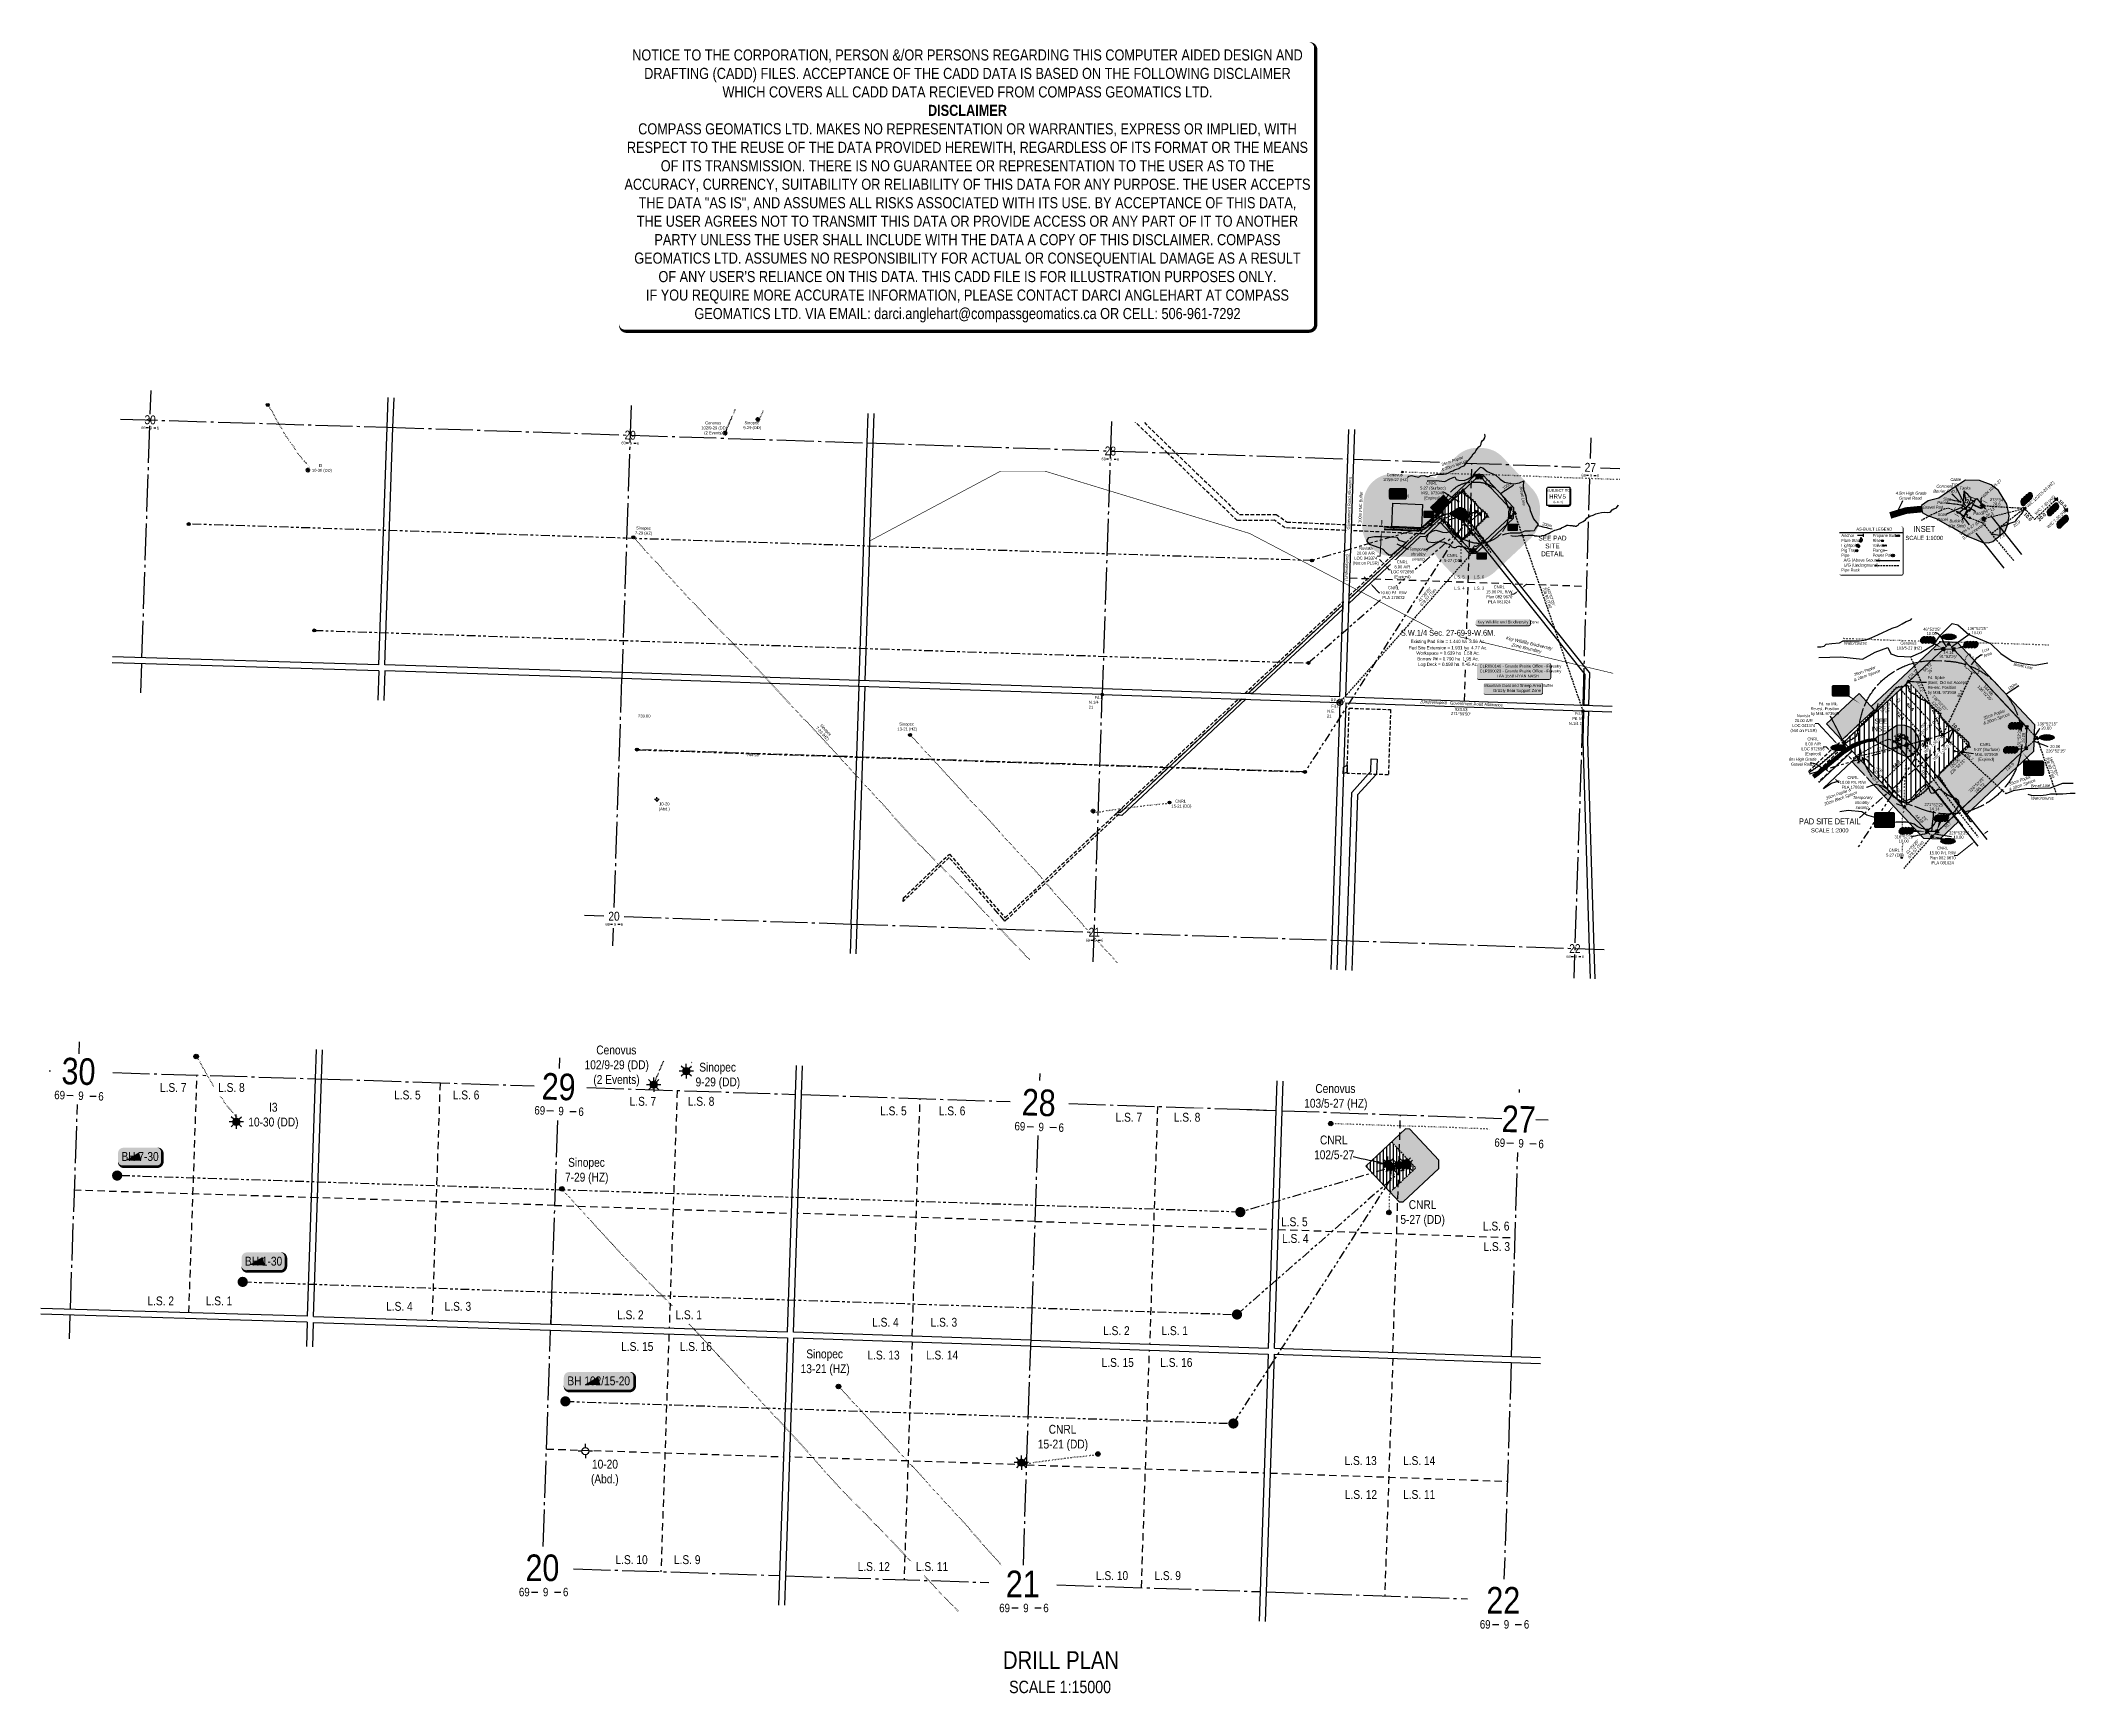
# Model space of a CAD drawing. Extents: x 348646 to 355532, y 6093406 to 6098999.
import ezdxf
from ezdxf.enums import TextEntityAlignment as Align

# ---------------------------------------------------------------- set-up
doc = ezdxf.new("R2010")
doc.units = 0
doc.header["$LTSCALE"] = 5
doc.header["$PDSIZE"] = 0.5
for name, pattern in [('0', [1, 1, 0]), ('DASHDOT2', [12.7, 6.35, -3.175, 0, -3.175]), ('foc-ACCESSROAD', [3.75, 2.5, -1.25]), ('foc-BUFFER', [16.75, 15, -1.75]), ('foc-DOT', [1, 0.2, -0.8]), ('foc-DRILLPATH', [14.75, 6, -1.75, 1.75, -1.75, 1.75, -1.75]), ('foc-LSD', [8, 5, -3]), ('foc-QUARTERLINE', [33, 25, -3, 2, -3]), ('foc-TIELINE', [1.875, 1.25, -0.625]), ('foc-TOPO', [1, 0.2, -0.8]), ('foc-TRAV', [1.875, 1.25, -0.625]), ('POWERLINE5', [7.8, 2.4, -0.6, 0.6, -0.6, 0.6, -0.6, 2.4]), ('UG_PIPE', [1.875, 1.25, -0.625])]:
    doc.linetypes.add(name, pattern=pattern)
doc.layers.get('Defpoints').update_dxf_attribs({"color": 9})
for name, color, linetype in [('10', 1, 'Continuous'), ('35', 37, 'Continuous'), ('9', 3, 'Continuous'), ('AS-CABLE', 224, 'foc-CABLE'), ('AS-DRILL', 8, 'foc-DOT'), ('AS-DRILL-T', 8, 'Continuous'), ('AS-PIPE-UG', 44, 'UG_PIPE'), ('AS-POWER-EXISTING', 72, 'POWERLINE5'), ('AS-ROADS', 254, 'Continuous'), ('AS-SYMBOL', 7, 'Continuous'), ('AS-WILDLIFE', 131, 'DASHDOT2'), ('AS-WILDLIFE-BLOCK', 131, 'Continuous'), ('AUX-BUFFER', 7, 'foc-BUFFER'), ('C-AR', 13, 'foc-ACCESSROAD'), ('C-RW', 13, 'Continuous'), ('C-SYMBOL', 7, 'Continuous'), ('C-WS-S', 8, 'Continuous'), ('CG-NOTES', 7, 'Continuous'), ('CTW', 7, 'Continuous'), ('DAB_APPL', 7, 'Continuous'), ('DESCRIPTION', 4, 'Continuous'), ('DETAIL-T', 7, 'Continuous'), ('F-AR', 190, 'foc-ACCESSROAD'), ('F-WS', 190, 'foc-ACCESSROAD'), ('F-WS-S', 8, 'Continuous'), ('L-AREAREQUIRED', 7, 'Continuous'), ('L-BD', 7, 'Continuous'), ('L-DETAIL-T', 3, 'Continuous'), ('L-MON', 1, 'Continuous'), ('L-ROAD-T', 7, 'Continuous'), ('L-SEC', 7, 'Continuous'), ('L-SECLBL', 7, 'Continuous'), ('L-SECQ', 8, 'foc-QUARTERLINE'), ('L-SECTION-LSD', 7, 'foc-LSD'), ('L-TIE', 7, 'foc-TIELINE'), ('MSPOINT', 7, 'Continuous'), ('P-BUFFER-H 30m', 51, 'Continuous'), ('P-BUFFER-T', 40, 'Continuous'), ('P-ELEVATION', 7, 'Continuous'), ('P-PDRILLPATH', 12, 'foc-DRILLPATH'), ('P-PROPOSED', 10, 'Continuous'), ('P-PROPOSED-EXISTING-H', 59, 'Continuous'), ('P-PROPOSED-H', 21, 'Continuous'), ('P-TEMP-BLOCKS', 250, 'Continuous'), ('P-TEMP-BLUE', 146, 'Continuous'), ('P-TRAV', 4, 'foc-TRAV'), ('POINTNUMBER', 4, 'Continuous'), ('T-BUSH', 110, '0'), ('T-BUSH-T', 110, 'Continuous'), ('T-GENERAL', 48, 'foc-TOPO'), ('T-SLOPE', 48, 'Continuous'), ('T-TIE', 201, 'foc-TIELINE'), ('T-WATER', 160, 'Continuous'), ('WETLAND', 143, 'Continuous'), ('WETLAND-T', 146, 'Continuous')]:
    doc.layers.add(name, color=color, linetype=linetype)
for name, color, linetype, lineweight in [('AS-GENERAL', 48, 'Continuous', 18), ('C-AR-T', 13, 'Continuous', 9), ('C-RW-T', 13, 'Continuous', 9), ('C-WS-T', 13, 'Continuous', 9), ('F-AR-T', 190, 'Continuous', 9), ('T-TEXT', 48, 'Continuous', 18), ('T-TIE-T', 201, 'Continuous', 18)]:
    doc.layers.add(name, color=color, linetype=linetype, lineweight=lineweight)
doc.layers.add('AS-PIPE-AG', color=7, linetype='Continuous', true_color=0x7d00fa)
doc.layers.add('P-TEMP-BLUE-H', color=7, linetype='Continuous', true_color=0x99e6ff)
doc.layers.add('DISCLAIMER', color=7, linetype='Continuous', plot=False)
doc.styles.add('100L', font='ARIALN.TTF', dxfattribs={"height": 11})
doc.styles.add('175L', font='ARIALN.TTF', dxfattribs={"height": 20})
doc.styles.add('80', font='ARIALN.TTF', dxfattribs={"height": 10})
doc.styles.add('80CG', font='ARIALN.TTF', dxfattribs={"height": 10})
doc.styles.add('80L', font='ARIALN.TTF', dxfattribs={"height": 10})
doc.styles.add('80LS', font='ARIALNI.TTF', dxfattribs={"height": 10})
doc.styles.add('BOLD', font='ARIALNB.TTF')
doc.styles.add('DESCRIPTION', font='ARIALN.TTF', dxfattribs={"height": 2.5})
doc.styles.add('foc-LtypeFont', font='ARIALN.TTF', dxfattribs={"height": 7.35})
doc.styles.add('HRV', font='ARIALN.TTF', dxfattribs={"height": 3})
doc.styles.add('MtXpl_Arial_Narrow', font='ARIALNI.TTF')
doc.styles.add('POINTNUMBER', font='ARIALN.TTF', dxfattribs={"height": 2.5})
doc.styles.add('SIMPLEX', font='ARIALN.TTF')
doc.linetypes.add('foc-CABLE', pattern='A,2,-1,["C",foc-LtypeFont,S=0.2,R=0,X=-0.625,Y=-0.75],-1.24,8', length=12.24)
doc.dimstyles.new('CG2011', dxfattribs={"dimscale": 5, "dimtxt": 9, "dimasz": 2, "dimexe": 0.2, "dimexo": 0.0625, "dimgap": 0.5, "dimtad": 0, "dimtih": 1, "dimtoh": 1, "dimzin": 0, "dimdsep": 46, "dimtxsty": '80CG', "dimcen": 0.1, "dimse1": 1, "dimse2": 1, "dimclrd": 256, "dimclrt": 256, "dimaunit": 1, "dimadec": 4, "dimazin": 0, "dimtfac": 0.06, "dimtofl": 0, "dimtmove": 0, "dimatfit": 1, "dimfxl": 0.2, "dimtolj": 1, "dimtzin": 0, "dimlwd": -1, "dimarcsym": 0})
doc.dimstyles.new('Compass 5 000', dxfattribs={"dimscale": 5, "dimtxt": 9, "dimasz": 2, "dimexe": 0.2, "dimexo": 0.0625, "dimgap": 0.5, "dimtad": 0, "dimtih": 1, "dimtoh": 1, "dimzin": 0, "dimdsep": 46, "dimtxsty": '80CG', "dimcen": 0.1, "dimse1": 1, "dimse2": 1, "dimclrd": 256, "dimclrt": 256, "dimaunit": 1, "dimadec": 4, "dimazin": 0, "dimtfac": 0.06, "dimtofl": 0, "dimtmove": 0, "dimatfit": 1, "dimfxl": 0.2, "dimtolj": 1, "dimtzin": 0, "dimlwd": -1, "dimarcsym": 0})

# ---------------------------------------------------------------- blocks, each defined once
blk = doc.blocks.new('L-SECLBL')
at = {"layer": '9', "color": 7}
for p, q in [((-5.1, -27.8), (-12.3, -27.8)), ((20.7, -27.8), (13.5, -27.8))]:
    blk.add_line(p, q, dxfattribs=at)
at = {"layer": '10', "color": 2, "style": 'SIMPLEX'}
blk.add_attdef('SEC', text='', height=30, dxfattribs=at).set_placement((0, 0), align=Align.MIDDLE)
at = {"layer": '10', "color": 5, "style": '80L'}
blk.add_attdef('TWP', text='', height=9.5, dxfattribs=at).set_placement((-14.4, -27.4), align=Align.MIDDLE_RIGHT)
blk.add_attdef('RGE', text='', height=9.5, dxfattribs=at).set_placement((3.6, -27.4), align=Align.MIDDLE_CENTER)
blk.add_attdef('MER', text='', height=9.5, dxfattribs=at).set_placement((23.2, -27.4), align=Align.MIDDLE_LEFT)
blk = doc.blocks.new('*U427')
h = blk.add_hatch(color=255)
edge = h.paths.add_edge_path()
edge.add_line((-119, -28.5), (119, -28.5))
edge.add_arc((119, -22.5), 6, 270, 360)
edge.add_line((125, -22.5), (125, 21))
edge.add_arc((119, 21), 6, 0, 90)
edge.add_line((119, 27), (-119, 27))
edge.add_arc((-119, 21), 6, 90, 180)
edge.add_line((-125, 21), (-125, -22.5))
edge.add_arc((-119, -22.5), 6, 180, 270)
at = {"color": 44, "flags": 128}
blk.add_lwpolyline([(-119, -28.5, 3, 3, 0), (119, -28.5, 3, 3, 0.414214), (125, -22.5, 3, 3, 0), (125, 21, 3, 0, 0.414214), (119, 27, 0, 0, 0), (-119, 27, 0, 0, 0.414214), (-125, 21, 0, 0, 0), (-125, -22.5, 0, 3, 0.414214)], format="xyseb", close=True, dxfattribs=at)
at = {"color": 44, "style": '80'}
blk.add_attdef('ENTER_TEXT_001', (-36, -5), '', height=10, dxfattribs=at)
blk = doc.blocks.new('*D423')
at = {"layer": 'C-AR-T', "transparency": 16777216}
for p, q in [((353184, 6097236.5), (353177.1, 6097243.8)), ((353203, 6097216), (353209.9, 6097208.7)), ((353209.9, 6097208.7), (353219.9, 6097208.7))]:
    blk.add_line(p, q, dxfattribs=at)
for points in [[(353185.2, 6097237.6), (353182.7, 6097235.4), (353190.8, 6097229.2)], [(353204.3, 6097217.2), (353201.8, 6097214.9), (353196.2, 6097223.3)]]:
    blk.add_solid(points, dxfattribs=at)
at = {"layer": 'C-AR-T', "transparency": 16777216, "insert": (353254.2, 6097208.7), "char_height": 10, "attachment_point": 5, "style": '80CG', "bg_fill": 3, "box_fill_scale": 1.1, "bg_fill_color": 256, "bg_fill_true_color": 13158600, "bg_fill_transparency": 0}
blk.add_mtext('\\A1;CNRL\\P8.00 A/R\\PLOC 972656\\P(Expired)', dxfattribs=at)
at = {"layer": 'Defpoints', "color": 0, "transparency": 16777216}
for p in [(353196.2, 6097223.3), (353206.6, 6097244), (353212.1, 6097238.2)]:
    blk.add_point(p, dxfattribs=at)
blk = doc.blocks.new('*D424')
at = {"layer": 'C-RW-T', "transparency": 16777216}
for p, q in [((353666.7, 6097153.5), (353674.5, 6097159.7)), ((353631.5, 6097125.5), (353621.5, 6097125.5)), ((353639.3, 6097131.7), (353631.5, 6097125.5))]:
    blk.add_line(p, q, dxfattribs=at)
for points in [[(353638.3, 6097133), (353640.4, 6097130.4), (353647.2, 6097137.9)], [(353665.7, 6097154.8), (353667.8, 6097152.2), (353658.9, 6097147.3)]]:
    blk.add_solid(points, dxfattribs=at)
at = {"layer": 'Defpoints', "color": 0, "transparency": 16777216}
for p in [(353558.1, 6097249.8), (353569.8, 6097259.1), (353658.9, 6097147.3)]:
    blk.add_point(p, dxfattribs=at)
at = {"layer": 'C-RW-T', "transparency": 16777216, "insert": (353582.4, 6097125.5), "char_height": 10, "attachment_point": 5, "style": '80CG'}
blk.add_mtext('\\A1;CNRL\\P15.00 P/L R/W\\PPlan 082 9670\\PPLA 081024', dxfattribs=at)
blk = doc.blocks.new('*D425')
at = {"layer": 'C-RW-T', "transparency": 16777216}
for p, q in [((353132.2, 6097177.3), (353125.4, 6097184.6)), ((353152.7, 6097155.3), (353175.4, 6097131)), ((353175.4, 6097131), (353185.4, 6097131))]:
    blk.add_line(p, q, dxfattribs=at)
for points in [[(353133.4, 6097178.4), (353131, 6097176.1), (353139, 6097170)], [(353153.9, 6097156.5), (353151.5, 6097154.2), (353145.9, 6097162.6)]]:
    blk.add_solid(points, dxfattribs=at)
at = {"layer": 'Defpoints', "color": 0, "transparency": 16777216}
for p in [(353145.9, 6097162.6), (353170.8, 6097199.6), (353177.6, 6097192.3)]:
    blk.add_point(p, dxfattribs=at)
at = {"layer": 'C-RW-T', "transparency": 16777216, "insert": (353224.5, 6097131), "char_height": 10, "attachment_point": 5, "style": '80CG', "bg_fill": 3, "box_fill_scale": 1.1, "bg_fill_color": 256, "bg_fill_true_color": 13158600, "bg_fill_transparency": 0}
blk.add_mtext('\\A1;CNRL\\P10.00 P/L R/W\\PPLA 170632', dxfattribs=at)
blk = doc.blocks.new('fdia')
at = {"color": 255, "const_width": 1}
blk.add_lwpolyline([(-0.5, 0, 1), (0.5, 0, 1)], format="xyb", close=True, dxfattribs=at)
blk = doc.blocks.new('Fdiaa')
blk.add_blockref('fdia', (0, 0))
blk = doc.blocks.new('fdib')
at = {"color": 1, "const_width": 1.6}
blk.add_lwpolyline([(-0.4, 0, 1), (0.4, 0, 1)], format="xyb", close=True, dxfattribs=at)
at = {"color": 1}
blk.add_circle((0, 0), 0.8, dxfattribs=at)
blk = doc.blocks.new('Fdibb')
blk.add_blockref('fdib', (0, 0))
blk = doc.blocks.new('fdicc')
for name in ['Fdibb', 'Fdiaa']:
    blk.add_blockref(name, (0, 0))
blk = doc.blocks.new('FDI')
blk.add_blockref('fdicc', (0, 0))
blk = doc.blocks.new('*D426')
at = {"layer": 'Defpoints', "color": 0, "transparency": 16777216}
for p in [(353184.2, 6097356.2), (353185.7, 6097356.1), (353184.8, 6097336.1)]:
    blk.add_point(p, dxfattribs=at)
at = {"layer": 'F-AR-T', "transparency": 16777216}
for p, q in [((353184.6, 6097366.1), (353185.1, 6097376.1)), ((353182.8, 6097326.2), (353179.6, 6097254.9)), ((353179.6, 6097254.9), (353169.6, 6097254.9))]:
    blk.add_line(p, q, dxfattribs=at)
for points in [[(353183, 6097366.2), (353186.3, 6097366.1), (353184.2, 6097356.2)], [(353181.2, 6097326.3), (353184.5, 6097326.1), (353183.3, 6097336.2)]]:
    blk.add_solid(points, dxfattribs=at)
at = {"layer": 'F-AR-T', "transparency": 16777216, "insert": (353130.6, 6097254.9), "char_height": 10, "attachment_point": 5, "style": '80CG'}
blk.add_mtext('\\A1;Nuvista\\P20.00 A/R^JLOC 043374\\P(Not on PLSR)', dxfattribs=at)
blk = doc.blocks.new('*U430')
h = blk.add_hatch(color=255)
edge = h.paths.add_edge_path()
edge.add_line((-94, -20), (94, -20))
edge.add_arc((94, -14), 6, 270, 360)
edge.add_line((100, -14), (100, 12.5))
edge.add_arc((94, 12.5), 6, 0, 90)
edge.add_line((94, 18.5), (-94, 18.5))
edge.add_arc((-94, 12.5), 6, 90, 180)
edge.add_line((-100, 12.5), (-100, -14))
edge.add_arc((-94, -14), 6, 180, 270)
at = {"color": 131, "flags": 128}
blk.add_lwpolyline([(-94, -20, 3, 3, 0), (94, -20, 3, 3, 0.414214), (100, -14, 3, 3, 0), (100, 12.5, 3, 0, 0.414214), (94, 18.5, 0, 0, 0), (-94, 18.5, 0, 0, 0.414214), (-100, 12.5, 0, 0, 0), (-100, -14, 0, 3, 0.414214)], format="xyseb", close=True, dxfattribs=at)
at = {"color": 131, "style": '80'}
blk.add_attdef('ENTER_TEXT_001', (-36, -5), '', height=10, dxfattribs=at)
blk = doc.blocks.new('*U429')
h = blk.add_hatch(color=255)
edge = h.paths.add_edge_path()
edge.add_line((-86.5, -11.5), (86.5, -11.5))
edge.add_arc((86.5, -5.5), 6, 270, 360)
edge.add_line((92.5, -5.5), (92.5, 4))
edge.add_arc((86.5, 4), 6, 0, 90)
edge.add_line((86.5, 10), (-86.5, 10))
edge.add_arc((-86.5, 4), 6, 90, 180)
edge.add_line((-92.5, 4), (-92.5, -5.5))
edge.add_arc((-86.5, -5.5), 6, 180, 270)
at = {"color": 131, "flags": 128}
blk.add_lwpolyline([(-86.5, -11.5, 3, 3, 0), (86.5, -11.5, 3, 3, 0.414214), (92.5, -5.5, 3, 3, 0), (92.5, 4, 3, 0, 0.414214), (86.5, 10, 0, 0, 0), (-86.5, 10, 0, 0, 0.414214), (-92.5, 4, 0, 0, 0), (-92.5, -5.5, 0, 3, 0.414214)], format="xyseb", close=True, dxfattribs=at)
at = {"color": 131, "style": '80'}
blk.add_attdef('ENTER_TEXT_001', (-36, -5), '', height=10, dxfattribs=at)
blk = doc.blocks.new('WC')
at = {"layer": 'L-MON'}
h = blk.add_hatch(color=255, dxfattribs=at)
h.dxf.hatch_style = 1
edge = h.paths.add_edge_path()
edge.add_arc((0, 0), 0.9, 0, 360)
at = {"layer": 'L-MON', "color": 240, "flags": 128}
for points in [[(-0.62, 0.5), (-1.23, 1.12)], [(0.52, 0.61), (1.13, 1.21)], [(-1.18, -1.18), (-0.56, -0.57)], [(1.16, -1.18), (0.56, -0.57)]]:
    blk.add_lwpolyline(points, dxfattribs=at)
at = {"layer": 'L-MON', "color": 240}
for radius in [0.8, 0.373]:
    blk.add_circle((0, 0), radius, dxfattribs=at)
blk = doc.blocks.new('plbh')
at = {"layer": 'L-MON'}
h = blk.add_hatch(color=255, dxfattribs=at)
h.dxf.hatch_style = 1
edge = h.paths.add_edge_path()
edge.add_arc((0, 0), 1.16, 0, 360)
h = blk.add_hatch(color=256, dxfattribs=at)
h.dxf.hatch_style = 1
h.paths.add_polyline_path([(-0.96, 0, 1), (0.96, 0, 1)])
h.paths.add_polyline_path([(0.91, 0, -1), (-0.91, 0, -1)], flags=16)
h.paths.add_polyline_path([(0.45, 0, -1), (-0.45, 0, -1)], flags=0)
h = blk.add_hatch(color=256, dxfattribs=at)
h.dxf.hatch_style = 1
h.paths.add_polyline_path([(-0.45, 0, 1), (0.45, 0, 1)])
h.paths.add_polyline_path([(0.4, 0, -1), (-0.4, 0, -1)], flags=16)
at = {"layer": 'L-MON', "color": 240}
for radius in [0.96, 0.91, 0.45, 0.4]:
    blk.add_circle((0, 0), radius, dxfattribs=at)
blk = doc.blocks.new('GABD')
for p, q in [((-0.81, 0), (-1.62, 0)), ((0, 0.81), (0, 1.62)), ((1.62, 0), (0.81, 0)), ((0, -0.81), (0, -1.62))]:
    blk.add_line(p, q)
blk.add_circle((0, 0), 0.8)
blk = doc.blocks.new('BH-Existing')
at = {"layer": 'AS-DRILL-T'}
h = blk.add_hatch(color=256, dxfattribs=at)
h.dxf.hatch_style = 1
edge = h.paths.add_edge_path()
edge.add_arc((0, 0), 0.5, 0, 360)
blk.add_circle((0, 0), 0.5, dxfattribs=at)
blk = doc.blocks.new('GAS')
h = blk.add_hatch(color=255)
h.dxf.hatch_style = 1
edge = h.paths.add_edge_path()
edge.add_arc((0, 0), 0.9, 0, 360)
for p, q in [((-0.81, 0), (-1.62, 0)), ((-0.57, 0.57), (-1.14, 1.14)), ((0, 0.81), (0, 1.62)), ((0.57, 0.57), (1.14, 1.14)), ((1.62, 0), (0.81, 0)), ((-0.57, -0.57), (-1.14, -1.14)), ((0, -0.81), (0, -1.62)), ((1.14, -1.14), (0.57, -0.57))]:
    blk.add_line(p, q)
blk.add_circle((0, 0), 0.8)
blk = doc.blocks.new('Temp_Area5')
at = {"true_color": 0x99e6ff}
h = blk.add_hatch(color=141, dxfattribs=at)
h.dxf.hatch_style = 1
h.paths.add_polyline_path([(-16.8, -9.4), (16.3, -9.4), (16.3, 9.1), (-16.8, 9.1)])
at = {"color": 250}
for points in [[(-17, -9.6), (16.5, -9.6), (16.5, 9.3), (-17, 9.3)], [(-16.9, -9.5), (16.4, -9.5), (16.4, 9.2), (-16.9, 9.2)]]:
    blk.add_lwpolyline(points, close=True, dxfattribs=at)
at = {"color": 250, "style": '80L'}
blk.add_attdef('TEMPORARY', text='', height=9, dxfattribs=at).set_placement((0, -0.1), align=Align.MIDDLE_CENTER)
blk = doc.blocks.new('*D475')
at = {"layer": 'C-RW-T', "transparency": 16777216}
for p, q in [((355227.9, 6096318.1), (355235.7, 6096324.4)), ((355132.1, 6096241.9), (355122.1, 6096241.9)), ((355182.9, 6096282.3), (355132.1, 6096241.9))]:
    blk.add_line(p, q, dxfattribs=at)
for points in [[(355226.8, 6096319.4), (355228.9, 6096316.8), (355220, 6096311.9)], [(355181.8, 6096283.6), (355183.9, 6096281), (355190.7, 6096288.5)]]:
    blk.add_solid(points, dxfattribs=at)
at = {"layer": 'Defpoints', "color": 0, "transparency": 16777216}
for p in [(355220, 6096311.9), (355212.2, 6096261.6), (355241.5, 6096284.9)]:
    blk.add_point(p, dxfattribs=at)
at = {"layer": 'C-RW-T', "transparency": 16777216, "insert": (355083, 6096241.9), "char_height": 10, "attachment_point": 5, "style": '80CG'}
blk.add_mtext('\\A1;CNRL\\P15.00 P/L R/W\\PPlan 082 9670\\PPLA 081024', dxfattribs=at)
blk = doc.blocks.new('*D476')
at = {"layer": 'C-AR-T', "transparency": 16777216}
for p, q in [((354688.4, 6096609.5), (354678.4, 6096609.5)), ((354695.3, 6096602.2), (354688.4, 6096609.5)), ((354722.9, 6096572.8), (354729.7, 6096565.5))]:
    blk.add_line(p, q, dxfattribs=at)
for points in [[(354696.5, 6096603.4), (354694.1, 6096601.1), (354702.1, 6096594.9)], [(354724.1, 6096573.9), (354721.7, 6096571.6), (354716, 6096580.1)]]:
    blk.add_solid(points, dxfattribs=at)
at = {"layer": 'Defpoints', "color": 0, "transparency": 16777216}
for p in [(354698.9, 6096592), (354702.1, 6096594.9), (354712.9, 6096577.1)]:
    blk.add_point(p, dxfattribs=at)
at = {"layer": 'C-AR-T', "transparency": 16777216, "insert": (354644.1, 6096609.5), "char_height": 10, "attachment_point": 5, "style": '80CG'}
blk.add_mtext('\\A1;CNRL\\P8.00 A/R\\PLOC 972656\\P(Expired)', dxfattribs=at)
blk = doc.blocks.new('*D477')
at = {"layer": 'Defpoints', "color": 0, "transparency": 16777216}
for p in [(354723.4, 6096614.8), (354727.1, 6096618.3), (354757.5, 6096578.4)]:
    blk.add_point(p, dxfattribs=at)
at = {"layer": 'F-AR-T', "transparency": 16777216}
for p, q in [((354661.6, 6096688.3), (354651.6, 6096688.3)), ((354720.3, 6096625.6), (354661.6, 6096688.3)), ((354768.1, 6096574.6), (354774.9, 6096567.3))]:
    blk.add_line(p, q, dxfattribs=at)
for points in [[(354721.5, 6096626.8), (354719, 6096624.5), (354727.1, 6096618.3)], [(354769.3, 6096575.7), (354766.9, 6096573.4), (354761.3, 6096581.9)]]:
    blk.add_solid(points, dxfattribs=at)
at = {"layer": 'F-AR-T', "transparency": 16777216, "insert": (354612.6, 6096688.3), "char_height": 10, "attachment_point": 5, "style": '80CG'}
blk.add_mtext('\\A1;Nuvista\\P20.00 A/R^JLOC 043374\\P(Not on PLSR)', dxfattribs=at)
blk = doc.blocks.new('*U478')
at = {"true_color": 0x99e6ff}
h = blk.add_hatch(color=141, dxfattribs=at)
edge = h.paths.add_edge_path()
edge.add_line((-29, -32.6), (29, -32.6))
edge.add_arc((29, -26.6), 6, 270, 360)
edge.add_line((35, -26.6), (35, 12.5))
edge.add_arc((29, 12.5), 6, 0, 90)
edge.add_line((29, 18.5), (-29, 18.5))
edge.add_arc((-29, 12.5), 6, 90, 180)
edge.add_line((-35, 12.5), (-35, -26.6))
edge.add_arc((-29, -26.6), 6, 180, 270)
at = {"flags": 128}
blk.add_lwpolyline([(-36, 44.6, 0, 7.5, 0), (0, 0, 0, 0, 0)], format="xyseb", dxfattribs=at)
at = {"color": 250, "flags": 128}
blk.add_lwpolyline([(-29, -32.6, 3, 3, 0), (29, -32.6, 3, 3, 0.414214), (35, -26.6, 3, 3, 0), (35, 12.5, 3, 0, 0.414214), (29, 18.5, 0, 0, 0), (-29, 18.5, 0, 0, 0.414214), (-35, 12.5, 0, 0, 0), (-35, -26.6, 0, 3, 0.414214)], format="xyseb", close=True, dxfattribs=at)
at = {"color": 250}
for tag, p, height, style in [('TEMP_AREA_W1_001', (-9.2, 2.2), 12, 'BOLD'), ('ENTER_TEXT_001', (-30.7, -12.5), 9, '80')]:
    blk.add_attdef(tag, p, '', height=height, dxfattribs=dict(at, style=style))
blk = doc.blocks.new('*U479')
at = {"true_color": 0x99e6ff}
h = blk.add_hatch(color=141, dxfattribs=at)
edge = h.paths.add_edge_path()
edge.add_line((-29, -34.6), (29, -34.6))
edge.add_arc((29, -28.6), 6, 270, 360)
edge.add_line((35, -28.6), (35, 12.5))
edge.add_arc((29, 12.5), 6, 0, 90)
edge.add_line((29, 18.5), (-29, 18.5))
edge.add_arc((-29, 12.5), 6, 90, 180)
edge.add_line((-35, 12.5), (-35, -28.6))
edge.add_arc((-29, -28.6), 6, 180, 270)
at = {"color": 250, "flags": 128}
blk.add_lwpolyline([(-29, -34.6, 3, 3, 0), (29, -34.6, 3, 3, 0.414214), (35, -28.6, 3, 3, 0), (35, 12.5, 3, 0, 0.414214), (29, 18.5, 0, 0, 0), (-29, 18.5, 0, 0, 0.414214), (-35, 12.5, 0, 0, 0), (-35, -28.6, 0, 3, 0.414214)], format="xyseb", close=True, dxfattribs=at)
at = {"flags": 128}
blk.add_lwpolyline([(35.4, 44.1, 0, 7.5, 0), (0, 0, 0, 0, 0)], format="xyseb", dxfattribs=at)
at = {"color": 250}
for tag, p, height, style in [('TEMP_AREA_W1_001', (-9.2, 2.2), 12, 'BOLD'), ('ENTER_TEXT_001', (-30.7, -12.5), 9, '80')]:
    blk.add_attdef(tag, p, '', height=height, dxfattribs=dict(at, style=style))
blk = doc.blocks.new('*U480')
at = {"true_color": 0x99e6ff}
h = blk.add_hatch(color=141, dxfattribs=at)
edge = h.paths.add_edge_path()
edge.add_line((-24, -20), (24, -20))
edge.add_arc((24, -14), 6, 270, 360)
edge.add_line((30, -14), (30, 12.5))
edge.add_arc((24, 12.5), 6, 0, 90)
edge.add_line((24, 18.5), (-24, 18.5))
edge.add_arc((-24, 12.5), 6, 90, 180)
edge.add_line((-30, 12.5), (-30, -14))
edge.add_arc((-24, -14), 6, 180, 270)
at = {"color": 250, "flags": 128}
blk.add_lwpolyline([(-24, -20, 3, 3, 0), (24, -20, 3, 3, 0.414214), (30, -14, 3, 3, 0), (30, 12.5, 3, 0, 0.414214), (24, 18.5, 0, 0, 0), (-24, 18.5, 0, 0, 0.414214), (-30, 12.5, 0, 0, 0), (-30, -14, 0, 3, 0.414214)], format="xyseb", close=True, dxfattribs=at)
at = {"flags": 128}
blk.add_lwpolyline([(66, -44.7, 0, 7.5, 0), (0, 0, 0, 0, 0)], format="xyseb", dxfattribs=at)
at = {"color": 250}
for tag, p, height, style in [('TEMP_AREA_W1_001', (-9.2, 2.2), 12, 'BOLD'), ('ENTER_TEXT_001', (-30.7, -12.5), 9, '80')]:
    blk.add_attdef(tag, p, '', height=height, dxfattribs=dict(at, style=style))
blk = doc.blocks.new('*D481')
at = {"layer": 'C-RW-T', "transparency": 16777216}
for p, q in [((354692.7, 6096529.2), (354685.8, 6096536.5)), ((354723.4, 6096496.4), (354730.3, 6096489.1)), ((354730.3, 6096489.1), (354740.3, 6096489.1))]:
    blk.add_line(p, q, dxfattribs=at)
for points in [[(354693.9, 6096530.4), (354691.5, 6096528.1), (354699.5, 6096521.9)], [(354724.7, 6096497.5), (354722.2, 6096495.3), (354716.6, 6096503.7)]]:
    blk.add_solid(points, dxfattribs=at)
at = {"layer": 'Defpoints', "color": 0, "transparency": 16777216}
blk.add_point((354701.6, 6096523.9), dxfattribs=at)
at = {"layer": 'C-RW-T', "transparency": 16777216, "insert": (354779.4, 6096489.1), "char_height": 10, "attachment_point": 5, "style": '80CG', "bg_fill": 3, "box_fill_scale": 1.1, "bg_fill_color": 256, "bg_fill_true_color": 13158600, "bg_fill_transparency": 0}
blk.add_mtext('\\A1;CNRL\\P10.00 P/L R/W\\PPLA 170632', dxfattribs=at)
at = {"layer": 'Defpoints', "color": 0, "transparency": 16777216}
for p in [(354716.6, 6096503.7), (354718.7, 6096505.7)]:
    blk.add_point(p, dxfattribs=at)
blk = doc.blocks.new('*U482')
at = {"layer": 'DETAIL-T', "color": 3, "insert": (0, 0), "char_height": 20, "width": 217.108, "attachment_point": 5, "style": '80CG'}
blk.add_mtext('PAD SITE DETAIL\\P{\\H0.7x;SCALE 1:2000}', dxfattribs=at)
blk = doc.blocks.new('HRV')
blk.add_lwpolyline([(-35.1, 31.6), (37.2, 31.6), (37.2, -25.5, -0.414214), (32.2, -30.5), (-40.1, -30.5), (-40.1, 26.6, -0.414214)], format="xyb", close=True)
at = {"const_width": 5, "flags": 128}
blk.add_lwpolyline([(-35.1, -33), (32.2, -33, 0.414214), (39.7, -25.5), (39.7, 26.6)], format="xyb", dxfattribs=at)
at = {"style": '80L'}
blk.add_text('SUBJECT TO', height=9.5, dxfattribs=at).set_placement((-2, 13.1), align=Align.BOTTOM_CENTER)
blk.add_attdef('(N.W.1/4 00)', text='', height=7.12, dxfattribs=at).set_placement((-2, -24.4), align=Align.BOTTOM_CENTER)
at = {"layer": 'CTW', "color": 3, "style": 'HRV'}
blk.add_text('HRV', height=15, dxfattribs=at).set_placement((-10.9, -0.2), align=Align.MIDDLE_CENTER)
blk.add_attdef('0', text='', height=15, dxfattribs=at).set_placement((18.3, -0.2), align=Align.MIDDLE_CENTER)
blk = doc.blocks.new('*U527')
at = {"true_color": 0x99e6ff}
h = blk.add_hatch(color=141, dxfattribs=at)
edge = h.paths.add_edge_path()
edge.add_line((-24, -20), (24, -20))
edge.add_arc((24, -14), 6, 270, 360)
edge.add_line((30, -14), (30, 12.5))
edge.add_arc((24, 12.5), 6, 0, 90)
edge.add_line((24, 18.5), (-24, 18.5))
edge.add_arc((-24, 12.5), 6, 90, 180)
edge.add_line((-30, 12.5), (-30, -14))
edge.add_arc((-24, -14), 6, 180, 270)
at = {"color": 250, "flags": 128}
blk.add_lwpolyline([(-24, -20, 3, 3, 0), (24, -20, 3, 3, 0.414214), (30, -14, 3, 3, 0), (30, 12.5, 3, 0, 0.414214), (24, 18.5, 0, 0, 0), (-24, 18.5, 0, 0, 0.414214), (-30, 12.5, 0, 0, 0), (-30, -14, 0, 3, 0.414214)], format="xyseb", close=True, dxfattribs=at)
at = {"flags": 128}
blk.add_lwpolyline([(-3.9, -12.1, 0, 7.5, 0), (0, 0, 0, 0, 0)], format="xyseb", dxfattribs=at)
at = {"color": 250}
for tag, p, height, style in [('TEMP_AREA_W1_001', (-9.2, 2.2), 12, 'BOLD'), ('ENTER_TEXT_001', (-30.7, -12.5), 9, '80')]:
    blk.add_attdef(tag, p, '', height=height, dxfattribs=dict(at, style=style))
blk = doc.blocks.new('TRIA')
blk.add_hatch(color=255).paths.add_polyline_path([(0, 1.5), (-1.5, -0.9), (1.4, -0.9)])
blk = doc.blocks.new('TRIAA')
blk.add_blockref('TRIA', (0, 0))
blk = doc.blocks.new('TRIB')
at = {"color": 1}
blk.add_lwpolyline([(-1.1, -0.7), (0, 1.1), (1, -0.7)], close=True, dxfattribs=at)
blk = doc.blocks.new('TRIBB')
blk.add_blockref('TRIB', (0, 0))
blk = doc.blocks.new('TRICC')
for name in ['TRIAA', 'TRIBB']:
    blk.add_blockref(name, (0, 0))
blk = doc.blocks.new('plspike')
blk.add_blockref('TRICC', (0, 0))
blk = doc.blocks.new('STRIA')
blk.add_hatch(color=255).paths.add_polyline_path([(0, 1.5), (-1.5, -0.9), (1.4, -0.9)])
blk = doc.blocks.new('STRIAA')
blk.add_blockref('STRIA', (0, 0))
blk = doc.blocks.new('STRIB')
at = {"color": 1}
blk.add_solid([(-1.1, -0.7), (0, 1.1), (1, -0.7)], dxfattribs=at)
blk = doc.blocks.new('STRIBB')
blk.add_blockref('STRIB', (0, 0))
blk = doc.blocks.new('STRICC')
for name in ['STRIAA', 'STRIBB']:
    blk.add_blockref(name, (0, 0))
blk = doc.blocks.new('fdspike')
blk.add_blockref('STRICC', (0, 0))
blk = doc.blocks.new('we')
at = {"layer": 'P-ELEVATION'}
h = blk.add_hatch(color=111, dxfattribs=at)
h.dxf.hatch_style = 1
edge = h.paths.add_edge_path()
edge.add_ellipse((0, 0), major_axis=(-24.4, 0), ratio=0.410256, start_angle=0, end_angle=360)
at = {"layer": 'P-ELEVATION', "color": 7, "flags": 128}
blk.add_lwpolyline([(0, 0, 12.5, 0, 0), (-12.4, -6.4, 0, 0, 0)], format="xyseb", dxfattribs=at)
at = {"layer": 'P-ELEVATION', "color": 7}
blk.add_ellipse((0, 0), major_axis=(-24.4, 0), ratio=0.410256, dxfattribs=at)
at = {"layer": 'P-ELEVATION', "style": '80'}
blk.add_attdef('ELEVATION', text='', height=10, dxfattribs=at).set_placement((0, 0), align=Align.MIDDLE_CENTER)
blk = doc.blocks.new('*U532')
at = {"layer": 'P-ELEVATION'}
h = blk.add_hatch(color=111, dxfattribs=at)
h.dxf.hatch_style = 1
edge = h.paths.add_edge_path()
edge.add_ellipse((0, 0), major_axis=(-24.4, 0), ratio=0.410256, start_angle=0, end_angle=360)
at = {"layer": 'P-ELEVATION', "color": 7, "flags": 128}
blk.add_lwpolyline([(0, 0, 12.5, 0, 0), (-50.9, 16, 0, 0, 0)], format="xyseb", dxfattribs=at)
at = {"layer": 'P-ELEVATION', "color": 7}
blk.add_ellipse((0, 0), major_axis=(-24.4, 0), ratio=0.410256, dxfattribs=at)
at = {"layer": 'P-ELEVATION', "style": '80'}
blk.add_attdef('ELEVATION', text='', height=10, dxfattribs=at).set_placement((0, 0), align=Align.MIDDLE_CENTER)
blk = doc.blocks.new('RISER')
h = blk.add_hatch(color=255)
h.dxf.hatch_style = 1
edge = h.paths.add_edge_path()
edge.add_arc((0, 0), 0.7, 0, 360)
blk.add_hatch(color=13).paths.add_polyline_path([(0.6, -0.2), (-0.6, -0.2, 0.774597)])
at = {"color": 13}
blk.add_line((-0.6, -0.2), (0.6, -0.2), dxfattribs=at)
blk.add_circle((0, 0), 0.6, dxfattribs=at)
blk = doc.blocks.new('as-built legend')
h = blk.add_hatch(color=13)
h.dxf.hatch_style = 1
edge = h.paths.add_edge_path()
edge.add_arc((-47.7, -0.3), 3.41, 0, 360)
blk.add_hatch(color=13).paths.add_polyline_path([(38.3, 16.1), (32.5, 16.1, 0.774597)])
at = {"layer": 'AS-SYMBOL'}
h = blk.add_hatch(color=13, dxfattribs=at)
h.dxf.hatch_style = 1
h.paths.add_polyline_path([(-52.7, -16.7, 1), (-54.9, -16.7, 1)])
h = blk.add_hatch(color=13, dxfattribs=at)
h.dxf.hatch_style = 1
h.paths.add_polyline_path([(-51.7, -16.7, 1), (-49.4, -16.7, 1)])
at = {"color": 1}
blk.add_line((-110.3, 45.3), (104.8, 45.3), dxfattribs=at)
at = {"color": 13}
for p, q in [((-51.4, 1.9), (-53.7, 3.1)), ((-49.8, 3.4), (-51.1, 5.7)), ((-47.7, 4), (-47.7, 6.6)), ((-45.5, 3.4), (-44.2, 5.7)), ((-44, 1.9), (-41.7, 3.1)), ((32.5, 16.1), (38.3, 16.1)), ((36.2, 2.8), (36.2, -1.6)), ((40.3, 1.2), (36.2, 2.8)), ((43.1, 1.2), (47.2, 2.8)), ((47.2, 2.8), (47.2, -1.6)), ((92.3, 34.7), (82.7, 34.7)), ((92.3, 32.3), (82.7, 32.3)), ((-52, -0.3), (-54.6, -0.3)), ((-51.4, -2.5), (-53.7, -3.8)), ((-49.8, -4), (-51.1, -6.3)), ((-47.7, -4.6), (-47.7, -7.2)), ((-45.5, -4), (-44.2, -6.3)), ((-44, -2.5), (-41.7, -3.8)), ((-43.4, -0.3), (-40.8, -0.3)), ((36.2, -1.6), (40.3, 0)), ((47.2, -1.6), (43.1, 0))]:
    blk.add_line(p, q, dxfattribs=at)
at = {"color": 1, "flags": 128}
blk.add_lwpolyline([(-104.3, -99.9, 3, 3, 0), (98.8, -99.9, 3, 3, 0.414214), (104.8, -93.9, 3, 3, 0), (104.8, 59.3, 3, 0, 0.414214), (98.8, 65.3, 0, 0, 0), (-104.3, 65.3, 0, 0, 0.414214), (-110.3, 59.3, 0, 0, 0), (-110.3, -93.9, 0, 3, 0.414214)], format="xyseb", close=True, dxfattribs=at)
at = {"color": 13, "flags": 128}
for points in [[(-37.6, 12.7), (-37.8, 12.6), (-38, 12.5), (-38.2, 12.4), (-38.5, 12.4), (-38.7, 12.4), (-38.9, 12.3), (-39.1, 12.4), (-39.4, 12.4), (-39.6, 12.4), (-39.8, 12.5), (-39.9, 12.6), (-40.1, 12.7), (-40.3, 12.9), (-40.4, 13.1), (-40.6, 13.3), (-40.7, 13.5), (-40.8, 13.7), (-41, 14), (-41.1, 14.3), (-41.2, 14.6), (-41.3, 15), (-41.3, 15.4), (-41.4, 15.8), (-41.4, 16.2), (-41.4, 16.6), (-41.3, 17.1), (-41.3, 17.6), (-41.2, 18.1), (-41.1, 18.6), (-40.9, 19.1), (-40.8, 19.6), (-40.6, 20), (-40.5, 20.4), (-40.3, 20.8), (-40.2, 21.2), (-40, 21.6), (-39.8, 22), (-39.6, 22.3), (-39.5, 22.7), (-39.3, 23), (-39.1, 23.4), (-39, 23.8), (-38.8, 24.1), (-38.6, 24.5), (-38.5, 24.9), (-38.4, 25.3), (-38.2, 25.7), (-38.1, 26.1), (-38.1, 26.4), (-38, 26.8), (-38, 27.1), (-37.9, 27.4), (-37.9, 27.7), (-37.9, 27.8), (-37.8, 28), (-37.8, 28), (-37.7, 28), (-37.6, 27.9), (-37.5, 27.7), (-37.3, 27.5), (-37.2, 27.3), (-37.1, 27), (-36.9, 26.7), (-36.8, 26.5), (-36.7, 26.2), (-36.6, 25.9), (-36.5, 25.7), (-36.3, 25.4), (-36.2, 25.2), (-36.1, 25), (-36, 24.7), (-35.8, 24.4), (-35.7, 24.2), (-35.5, 23.9), (-35.4, 23.6), (-35.2, 23.3), (-35.1, 23), (-34.9, 22.8), (-34.8, 22.5), (-34.7, 22.2), (-34.6, 22), (-34.4, 21.8), (-34.4, 21.5), (-34.3, 21.3), (-34.2, 21.1), (-34.2, 20.9), (-34.1, 20.7), (-34.1, 20.5), (-34.1, 20.3), (-34.1, 20.1), (-34.1, 19.9), (-34.2, 19.7), (-34.2, 19.5), (-34.2, 19.3), (-34.2, 19.1), (-34.3, 18.9), (-34.3, 18.6), (-34.3, 18.4), (-34.3, 18.2), (-34.4, 17.9), (-34.4, 17.7), (-34.4, 17.4), (-34.5, 17.2), (-34.5, 17), (-34.6, 16.7), (-34.7, 16.5), (-34.8, 16.3), (-35, 16.1), (-35.1, 15.8), (-35.2, 15.6), (-35.4, 15.4), (-35.5, 15.2), (-35.6, 15.1), (-35.7, 14.9), (-35.9, 14.7), (-36, 14.5), (-36.1, 14.4), (-36.2, 14.2), (-36.3, 14.1), (-36.4, 13.9), (-36.5, 13.7), (-36.7, 13.6), (-36.8, 13.4), (-36.9, 13.2), (-37.1, 13.1), (-37.2, 12.9), (-37.4, 12.8)], [(-38, 12.5), (-38.2, 12.5), (-38.3, 12.4), (-38.4, 12.4), (-38.5, 12.4), (-38.7, 12.4), (-38.8, 12.4), (-38.9, 12.4), (-39, 12.4), (-39.2, 12.4), (-39.3, 12.4), (-39.4, 12.5), (-39.5, 12.6), (-39.5, 12.7), (-39.6, 12.8), (-39.7, 12.9), (-39.8, 13), (-39.9, 13.1), (-39.9, 13.3), (-40, 13.4), (-40.1, 13.6), (-40.1, 13.8), (-40.1, 14), (-40.2, 14.3), (-40.2, 14.5), (-40.2, 14.8), (-40.1, 15), (-40.1, 15.3), (-40, 15.6), (-40, 15.9), (-39.9, 16.1), (-39.8, 16.4), (-39.8, 16.7), (-39.7, 16.9), (-39.6, 17.1), (-39.5, 17.3), (-39.4, 17.5), (-39.3, 17.7), (-39.2, 17.9), (-39.1, 18.1), (-39, 18.3), (-38.9, 18.5), (-38.8, 18.7), (-38.7, 19), (-38.6, 19.2), (-38.5, 19.4), (-38.5, 19.6), (-38.4, 19.8), (-38.4, 20), (-38.3, 20.2), (-38.3, 20.4), (-38.3, 20.6), (-38.2, 20.8), (-38.2, 20.9), (-38.2, 21), (-38.2, 21.1), (-38.1, 21.1), (-38.1, 21.1), (-38, 21.1), (-38, 21), (-37.9, 20.9), (-37.8, 20.7), (-37.8, 20.6), (-37.7, 20.4), (-37.6, 20.3), (-37.5, 20.1), (-37.5, 20), (-37.4, 19.8), (-37.3, 19.7), (-37.3, 19.6), (-37.2, 19.4), (-37.1, 19.3), (-37.1, 19.1), (-37, 19), (-36.9, 18.8), (-36.8, 18.7), (-36.7, 18.5), (-36.6, 18.3), (-36.6, 18.2), (-36.5, 18), (-36.4, 17.9), (-36.3, 17.8), (-36.3, 17.6), (-36.2, 17.5), (-36.2, 17.4), (-36.2, 17.3), (-36.1, 17.1), (-36.1, 17), (-36.1, 16.9), (-36.1, 16.8), (-36.1, 16.7), (-36.1, 16.6), (-36.1, 16.5), (-36.1, 16.4), (-36.2, 16.2), (-36.2, 16.1), (-36.2, 16), (-36.2, 15.9), (-36.2, 15.7), (-36.2, 15.6), (-36.2, 15.5), (-36.2, 15.3), (-36.3, 15.2), (-36.3, 15.1), (-36.3, 14.9), (-36.4, 14.8), (-36.4, 14.7), (-36.5, 14.6), (-36.6, 14.4), (-36.7, 14.3), (-36.7, 14.2), (-36.8, 14.1), (-36.9, 14), (-36.9, 13.9), (-37, 13.8), (-37.1, 13.7), (-37.1, 13.6), (-37.2, 13.5), (-37.3, 13.4), (-37.3, 13.3), (-37.4, 13.2), (-37.5, 13.1), (-37.5, 13), (-37.6, 12.9), (-37.7, 12.9), (-37.8, 12.8), (-37.8, 12.7), (-37.9, 12.6)]]:
    blk.add_lwpolyline(points, close=True, dxfattribs=at)
at = {"color": 13, "const_width": 2, "flags": 128}
blk.add_lwpolyline([(41.3, -16.2), (46.3, -16.2), (51.3, -16.2)], dxfattribs=at)
at = {"color": 13}
for centre, radius in [((-47.7, -0.3), 3.41), ((35.4, 16.9), 3), ((41.7, 0.6), 1.56), ((41.7, 0.6), 0.55)]:
    blk.add_circle(centre, radius, dxfattribs=at)
for centre, start, end in [((82.7, 33.5), 90, 270), ((92.3, 33.5), 270, 90)]:
    blk.add_arc(centre, 1.2, start, end, dxfattribs=at)
at = {"layer": 'AS-PIPE-AG', "flags": 128}
blk.add_lwpolyline([(13.4, -50.2), (93.4, -50.2)], dxfattribs=at)
at = {"layer": 'AS-PIPE-UG', "flags": 128}
blk.add_lwpolyline([(9, -66.5), (93.3, -66.5)], dxfattribs=at)
at = {"layer": 'AS-POWER-EXISTING', "linetype": 'Continuous'}
for p, q in [((74, -36.2), (67.1, -29.5)), ((67.1, -36.2), (74, -29.5))]:
    blk.add_line(p, q, dxfattribs=at)
blk.add_circle((70.5, -32.8), 4.8, dxfattribs=at)
at = {"layer": 'AS-SYMBOL', "color": 72}
blk.add_line((-28.9, 29.9), (-28.9, 40.9), dxfattribs=at)
at = {"layer": 'AS-SYMBOL', "color": 72, "flags": 128}
blk.add_lwpolyline([(-49.5, 35.4), (-28.9, 35.4)], dxfattribs=at)
at = {"layer": 'AS-SYMBOL', "color": 13}
for centre, radius in [((-52.2, -16.7), 3.75), ((-53.8, -16.7), 1.12), ((-50.5, -16.7), 1.12)]:
    blk.add_circle(centre, radius, dxfattribs=at)
at = {"insert": (-60.3, 61.4), "char_height": 10, "attachment_point": 1, "style": '80L'}
blk.add_mtext_dynamic_manual_height_columns('\\pi6.80782;AS-BUILT LEGEND', width=114.83, gutter_width=45, heights=[0], dxfattribs=at)
at = {"layer": 'CG-NOTES', "char_height": 10, "attachment_point": 1, "style": '80L'}
for s, insert, width in [('Anchor\\PFlare Stack\\PLightpole\\PPig Trap\\PPipe\\P  A/G (Above Ground)\\P  U/G (Underground)\\PPipe Rack', (-104.3, 39.7), 110.209), ('Propane Bullet\\PRiser\\PValve\\PFlange\\PPower Pole', (1.5, 39.7), 85.182)]:
    blk.add_mtext(s, dxfattribs=dict(at, insert=insert, width=width))
blk = doc.blocks.new('*U444')
at = {"layer": 'P-ELEVATION'}
h = blk.add_hatch(color=111, dxfattribs=at)
h.dxf.hatch_style = 1
edge = h.paths.add_edge_path()
edge.add_arc((-17.4, -4.5), 6.1, 215, 325)
edge.add_arc((-7.4, -4.5), 6.1, 215, 325)
edge.add_arc((2.6, -4.5), 6.1, 215, 325)
edge.add_arc((12.7, -4.5), 6.1, 215, 325)
edge.add_arc((18.1, -3.7), 4.32, 263.43363, 373.43363)
edge.add_arc((18.8, 2.3), 6.1, 305, 415)
edge.add_arc((17.5, 4.4), 5.69, 30.69553, 140.69553)
edge.add_arc((8.1, 4.5), 6.1, 35, 145)
edge.add_arc((-1.9, 4.5), 6.1, 35, 145)
edge.add_arc((-11.9, 4.5), 6.1, 35, 145)
edge.add_arc((-18, 3.8), 4.33, 75.42608, 185.42608)
edge.add_arc((-18.4, -2.3), 6.96, 125, 235)
at = {"color": 240, "flags": 128}
blk.add_lwpolyline([(-22.4, -8, 0.520567), (-12.3, -8, 0.520567), (-2.4, -8, 0.520567), (7.6, -8, 0.520567), (17.6, -8, 0.520567), (22.4, -2.7, 0.520567), (22.4, 7.3, 0.520567), (13.1, 8, 0.520567), (3.1, 8, 0.520567), (-6.9, 8, 0.520567), (-16.9, 8, 0.520567), (-22.4, 3.4, 0.520567)], format="xyb", close=True, dxfattribs=at)
at = {"layer": 'P-ELEVATION', "color": 240, "flags": 128}
blk.add_lwpolyline([(0, 0, 12.5, 0, 0), (-11.1, -5.5, 0, 0, 0)], format="xyseb", dxfattribs=at)
at = {"layer": 'P-ELEVATION', "color": 240, "style": '80'}
blk.add_attdef('ELEVATION', text='', height=10, dxfattribs=at).set_placement((0, 0), align=Align.MIDDLE_CENTER)
blk = doc.blocks.new('*U546')
h = blk.add_hatch(color=254)
edge = h.paths.add_edge_path()
edge.add_line((-34, -11.5), (34, -11.5))
edge.add_arc((34, -5.5), 6, 270, 360)
edge.add_line((40, -5.5), (40, 4))
edge.add_arc((34, 4), 6, 0, 90)
edge.add_line((34, 10), (-34, 10))
edge.add_arc((-34, 4), 6, 90, 180)
edge.add_line((-40, 4), (-40, -5.5))
edge.add_arc((-34, -5.5), 6, 180, 270)
at = {"color": 1, "flags": 128}
blk.add_lwpolyline([(-34, -11.5, 3, 3, 0), (34, -11.5, 3, 3, 0.414214), (40, -5.5, 3, 3, 0), (40, 4, 3, 0, 0.414214), (34, 10, 0, 0, 0), (-34, 10, 0, 0, 0.414214), (-40, 4, 0, 0, 0), (-40, -5.5, 0, 3, 0.414214)], format="xyseb", close=True, dxfattribs=at)
blk.add_lwpolyline([(-16.5, -4.3, 0, 10, 0), (0, 0, 5, 5, 0)], format="xyseb", dxfattribs=at)
at = {"color": 1, "style": '80'}
blk.add_attdef('ENTER_TEXT_001', (-36, -5), '', height=10, dxfattribs=at)
blk = doc.blocks.new('*U547')
h = blk.add_hatch(color=254)
edge = h.paths.add_edge_path()
edge.add_line((-19, -11.5), (19, -11.5))
edge.add_arc((19, -5.5), 6, 270, 360)
edge.add_line((25, -5.5), (25, 4))
edge.add_arc((19, 4), 6, 0, 90)
edge.add_line((19, 10), (-19, 10))
edge.add_arc((-19, 4), 6, 90, 180)
edge.add_line((-25, 4), (-25, -5.5))
edge.add_arc((-19, -5.5), 6, 180, 270)
at = {"color": 1, "flags": 128}
blk.add_lwpolyline([(-19, -11.5, 3, 3, 0), (19, -11.5, 3, 3, 0.414214), (25, -5.5, 3, 3, 0), (25, 4, 3, 0, 0.414214), (19, 10, 0, 0, 0), (-19, 10, 0, 0, 0.414214), (-25, 4, 0, 0, 0), (-25, -5.5, 0, 3, 0.414214)], format="xyseb", close=True, dxfattribs=at)
blk.add_lwpolyline([(-16.5, -4.3, 0, 10, 0), (0, 0, 5, 5, 0)], format="xyseb", dxfattribs=at)
at = {"color": 1, "style": '80'}
blk.add_attdef('ENTER_TEXT_001', (-36, -5), '', height=10, dxfattribs=at)
blk = doc.blocks.new('*U545')
h = blk.add_hatch(color=254)
edge = h.paths.add_edge_path()
edge.add_line((-19, -11.5), (19, -11.5))
edge.add_arc((19, -5.5), 6, 270, 360)
edge.add_line((25, -5.5), (25, 4))
edge.add_arc((19, 4), 6, 0, 90)
edge.add_line((19, 10), (-19, 10))
edge.add_arc((-19, 4), 6, 90, 180)
edge.add_line((-25, 4), (-25, -5.5))
edge.add_arc((-19, -5.5), 6, 180, 270)
at = {"color": 1, "flags": 128}
blk.add_lwpolyline([(-19, -11.5, 3, 3, 0), (19, -11.5, 3, 3, 0.414214), (25, -5.5, 3, 3, 0), (25, 4, 3, 0, 0.414214), (19, 10, 0, 0, 0), (-19, 10, 0, 0, 0.414214), (-25, 4, 0, 0, 0), (-25, -5.5, 0, 3, 0.414214)], format="xyseb", close=True, dxfattribs=at)
blk.add_lwpolyline([(-16.5, -4.3, 0, 10, 0), (0, 0, 5, 5, 0)], format="xyseb", dxfattribs=at)
at = {"color": 1, "style": '80'}
blk.add_attdef('ENTER_TEXT_001', (-36, -5), '', height=10, dxfattribs=at)
blk = doc.blocks.new('TEMP')
h = blk.add_hatch(color=255)
h.dxf.hatch_style = 1
h.paths.add_polyline_path([(0, 0.3), (-0.7, 1.2), (-0.7, 0.7), (-1.2, 0.7), (-0.3, 0), (-1.2, -0.7), (-0.7, -0.7), (-0.7, -1.2), (0, -0.3), (0.7, -1.2), (0.7, -0.7), (1.2, -0.7), (0.3, 0), (1.2, 0.7), (0.7, 0.7), (0.7, 1.2)])
h.paths.add_polyline_path([(0.6, 0.8), (0.6, 0.6), (0.8, 0.6), (0.1, 0), (0.8, -0.6), (0.6, -0.6), (0.6, -0.8), (0, -0.1), (-0.6, -0.8), (-0.6, -0.6), (-0.8, -0.6), (-0.1, 0), (-0.8, 0.6), (-0.6, 0.6), (-0.6, 0.8), (0, 0.1)], flags=16)
h = blk.add_hatch(color=1)
h.dxf.hatch_style = 1
h.paths.add_polyline_path([(0, 0.1), (-0.6, 0.8), (-0.6, 0.6), (-0.8, 0.6), (-0.1, 0), (-0.8, -0.6), (-0.6, -0.6), (-0.6, -0.8), (0, -0.1), (0.6, -0.8), (0.6, -0.6), (0.8, -0.6), (0.1, 0), (0.8, 0.6), (0.6, 0.6), (0.6, 0.8)])
at = {"color": 1}
for p, q in [((-0.1, 0), (0.1, 0)), ((0, 0.1), (0, -0.1))]:
    blk.add_line(p, q, dxfattribs=at)
at = {"color": 255, "flags": 128}
blk.add_lwpolyline([(-0.3, 0), (-1.2, 0.7), (-0.7, 0.7), (-0.7, 1.2), (0, 0.3), (0.7, 1.2), (0.7, 0.7), (1.2, 0.7), (0.3, 0), (1.2, -0.7), (0.7, -0.7), (0.7, -1.2), (0, -0.3), (-0.7, -1.2), (-0.7, -0.7), (-1.2, -0.7)], close=True, dxfattribs=at)
at = {"color": 1, "flags": 128}
blk.add_lwpolyline([(-0.1, 0), (-0.8, 0.6), (-0.6, 0.6), (-0.6, 0.8), (0, 0.1), (0.6, 0.8), (0.6, 0.6), (0.8, 0.6), (0.1, 0), (0.8, -0.6), (0.6, -0.6), (0.6, -0.8), (0, -0.1), (-0.6, -0.8), (-0.6, -0.6), (-0.8, -0.6)], close=True, dxfattribs=at)
blk = doc.blocks.new('*U550')
at = {"layer": 'P-ELEVATION'}
h = blk.add_hatch(color=111, dxfattribs=at)
h.dxf.hatch_style = 1
edge = h.paths.add_edge_path()
edge.add_arc((-17.4, -4.5), 6.1, 215, 325)
edge.add_arc((-7.4, -4.5), 6.1, 215, 325)
edge.add_arc((2.6, -4.5), 6.1, 215, 325)
edge.add_arc((12.7, -4.5), 6.1, 215, 325)
edge.add_arc((18.1, -3.7), 4.32, 263.43363, 373.43363)
edge.add_arc((18.8, 2.3), 6.1, 305, 415)
edge.add_arc((17.5, 4.4), 5.69, 30.69553, 140.69553)
edge.add_arc((8.1, 4.5), 6.1, 35, 145)
edge.add_arc((-1.9, 4.5), 6.1, 35, 145)
edge.add_arc((-11.9, 4.5), 6.1, 35, 145)
edge.add_arc((-18, 3.8), 4.33, 75.42608, 185.42608)
edge.add_arc((-18.4, -2.3), 6.96, 125, 235)
at = {"color": 240, "flags": 128}
blk.add_lwpolyline([(-22.4, -8, 0.520567), (-12.3, -8, 0.520567), (-2.4, -8, 0.520567), (7.6, -8, 0.520567), (17.6, -8, 0.520567), (22.4, -2.7, 0.520567), (22.4, 7.3, 0.520567), (13.1, 8, 0.520567), (3.1, 8, 0.520567), (-6.9, 8, 0.520567), (-16.9, 8, 0.520567), (-22.4, 3.4, 0.520567)], format="xyb", close=True, dxfattribs=at)
at = {"layer": 'P-ELEVATION', "color": 240, "flags": 128}
blk.add_lwpolyline([(0, 0, 12.5, 0, 0), (-54.4, -14.2, 0, 0, 0)], format="xyseb", dxfattribs=at)
at = {"layer": 'P-ELEVATION', "color": 240, "style": '80'}
blk.add_attdef('ELEVATION', text='', height=10, dxfattribs=at).set_placement((0, 0), align=Align.MIDDLE_CENTER)
blk = doc.blocks.new('*U551')
at = {"layer": 'P-ELEVATION'}
h = blk.add_hatch(color=111, dxfattribs=at)
h.dxf.hatch_style = 1
edge = h.paths.add_edge_path()
edge.add_arc((-17.4, -4.5), 6.1, 215, 325)
edge.add_arc((-7.4, -4.5), 6.1, 215, 325)
edge.add_arc((2.6, -4.5), 6.1, 215, 325)
edge.add_arc((12.7, -4.5), 6.1, 215, 325)
edge.add_arc((18.1, -3.7), 4.32, 263.43363, 373.43363)
edge.add_arc((18.8, 2.3), 6.1, 305, 415)
edge.add_arc((17.5, 4.4), 5.69, 30.69553, 140.69553)
edge.add_arc((8.1, 4.5), 6.1, 35, 145)
edge.add_arc((-1.9, 4.5), 6.1, 35, 145)
edge.add_arc((-11.9, 4.5), 6.1, 35, 145)
edge.add_arc((-18, 3.8), 4.33, 75.42608, 185.42608)
edge.add_arc((-18.4, -2.3), 6.96, 125, 235)
at = {"color": 240, "flags": 128}
blk.add_lwpolyline([(-22.4, -8, 0.520567), (-12.3, -8, 0.520567), (-2.4, -8, 0.520567), (7.6, -8, 0.520567), (17.6, -8, 0.520567), (22.4, -2.7, 0.520567), (22.4, 7.3, 0.520567), (13.1, 8, 0.520567), (3.1, 8, 0.520567), (-6.9, 8, 0.520567), (-16.9, 8, 0.520567), (-22.4, 3.4, 0.520567)], format="xyb", close=True, dxfattribs=at)
at = {"layer": 'P-ELEVATION', "color": 240, "flags": 128}
blk.add_lwpolyline([(0, 0, 12.5, 0, 0), (46.8, -27.2, 0, 0, 0)], format="xyseb", dxfattribs=at)
at = {"layer": 'P-ELEVATION', "color": 240, "style": '80'}
blk.add_attdef('ELEVATION', text='', height=10, dxfattribs=at).set_placement((0, 0), align=Align.MIDDLE_CENTER)
blk = doc.blocks.new('*U552')
at = {"layer": 'P-ELEVATION'}
h = blk.add_hatch(color=111, dxfattribs=at)
h.dxf.hatch_style = 1
edge = h.paths.add_edge_path()
edge.add_arc((-17.4, -4.5), 6.1, 215, 325)
edge.add_arc((-7.4, -4.5), 6.1, 215, 325)
edge.add_arc((2.6, -4.5), 6.1, 215, 325)
edge.add_arc((12.7, -4.5), 6.1, 215, 325)
edge.add_arc((18.1, -3.7), 4.32, 263.43363, 373.43363)
edge.add_arc((18.8, 2.3), 6.1, 305, 415)
edge.add_arc((17.5, 4.4), 5.69, 30.69553, 140.69553)
edge.add_arc((8.1, 4.5), 6.1, 35, 145)
edge.add_arc((-1.9, 4.5), 6.1, 35, 145)
edge.add_arc((-11.9, 4.5), 6.1, 35, 145)
edge.add_arc((-18, 3.8), 4.33, 75.42608, 185.42608)
edge.add_arc((-18.4, -2.3), 6.96, 125, 235)
at = {"color": 240, "flags": 128}
blk.add_lwpolyline([(-22.4, -8, 0.520567), (-12.3, -8, 0.520567), (-2.4, -8, 0.520567), (7.6, -8, 0.520567), (17.6, -8, 0.520567), (22.4, -2.7, 0.520567), (22.4, 7.3, 0.520567), (13.1, 8, 0.520567), (3.1, 8, 0.520567), (-6.9, 8, 0.520567), (-16.9, 8, 0.520567), (-22.4, 3.4, 0.520567)], format="xyb", close=True, dxfattribs=at)
at = {"layer": 'P-ELEVATION', "color": 240, "flags": 128}
blk.add_lwpolyline([(0, 0, 12.5, 0, 0), (-18.1, -4.7, 0, 0, 0)], format="xyseb", dxfattribs=at)
at = {"layer": 'P-ELEVATION', "color": 240, "style": '80'}
blk.add_attdef('ELEVATION', text='', height=10, dxfattribs=at).set_placement((0, 0), align=Align.MIDDLE_CENTER)
blk = doc.blocks.new('*U553')
at = {"layer": 'P-ELEVATION'}
h = blk.add_hatch(color=111, dxfattribs=at)
h.dxf.hatch_style = 1
edge = h.paths.add_edge_path()
edge.add_arc((-17.4, -4.5), 6.1, 215, 325)
edge.add_arc((-7.4, -4.5), 6.1, 215, 325)
edge.add_arc((2.6, -4.5), 6.1, 215, 325)
edge.add_arc((12.7, -4.5), 6.1, 215, 325)
edge.add_arc((18.1, -3.7), 4.32, 263.43363, 373.43363)
edge.add_arc((18.8, 2.3), 6.1, 305, 415)
edge.add_arc((17.5, 4.4), 5.69, 30.69553, 140.69553)
edge.add_arc((8.1, 4.5), 6.1, 35, 145)
edge.add_arc((-1.9, 4.5), 6.1, 35, 145)
edge.add_arc((-11.9, 4.5), 6.1, 35, 145)
edge.add_arc((-18, 3.8), 4.33, 75.42608, 185.42608)
edge.add_arc((-18.4, -2.3), 6.96, 125, 235)
at = {"color": 240, "flags": 128}
blk.add_lwpolyline([(-22.4, -8, 0.520567), (-12.3, -8, 0.520567), (-2.4, -8, 0.520567), (7.6, -8, 0.520567), (17.6, -8, 0.520567), (22.4, -2.7, 0.520567), (22.4, 7.3, 0.520567), (13.1, 8, 0.520567), (3.1, 8, 0.520567), (-6.9, 8, 0.520567), (-16.9, 8, 0.520567), (-22.4, 3.4, 0.520567)], format="xyb", close=True, dxfattribs=at)
at = {"layer": 'P-ELEVATION', "color": 240, "flags": 128}
blk.add_lwpolyline([(0, 0, 12.5, 0, 0), (47.4, 4.8, 0, 0, 0)], format="xyseb", dxfattribs=at)
at = {"layer": 'P-ELEVATION', "color": 240, "style": '80'}
blk.add_attdef('ELEVATION', text='', height=10, dxfattribs=at).set_placement((0, 0), align=Align.MIDDLE_CENTER)
blk = doc.blocks.new('*U560')
at = {"layer": 'P-ELEVATION'}
h = blk.add_hatch(color=111, dxfattribs=at)
h.dxf.hatch_style = 1
edge = h.paths.add_edge_path()
edge.add_arc((-17.4, -4.5), 6.1, 215, 325)
edge.add_arc((-7.4, -4.5), 6.1, 215, 325)
edge.add_arc((2.6, -4.5), 6.1, 215, 325)
edge.add_arc((12.7, -4.5), 6.1, 215, 325)
edge.add_arc((18.1, -3.7), 4.32, 263.43363, 373.43363)
edge.add_arc((18.8, 2.3), 6.1, 305, 415)
edge.add_arc((17.5, 4.4), 5.69, 30.69553, 140.69553)
edge.add_arc((8.1, 4.5), 6.1, 35, 145)
edge.add_arc((-1.9, 4.5), 6.1, 35, 145)
edge.add_arc((-11.9, 4.5), 6.1, 35, 145)
edge.add_arc((-18, 3.8), 4.33, 75.42608, 185.42608)
edge.add_arc((-18.4, -2.3), 6.96, 125, 235)
at = {"color": 240, "flags": 128}
blk.add_lwpolyline([(-22.4, -8, 0.520567), (-12.3, -8, 0.520567), (-2.4, -8, 0.520567), (7.6, -8, 0.520567), (17.6, -8, 0.520567), (22.4, -2.7, 0.520567), (22.4, 7.3, 0.520567), (13.1, 8, 0.520567), (3.1, 8, 0.520567), (-6.9, 8, 0.520567), (-16.9, 8, 0.520567), (-22.4, 3.4, 0.520567)], format="xyb", close=True, dxfattribs=at)
at = {"layer": 'P-ELEVATION', "color": 240, "flags": 128}
blk.add_lwpolyline([(0, 0, 12.5, 0, 0), (-15, -41.5, 0, 0, 0)], format="xyseb", dxfattribs=at)
at = {"layer": 'P-ELEVATION', "color": 240, "style": '80'}
blk.add_attdef('ELEVATION', text='', height=10, dxfattribs=at).set_placement((0, 0), align=Align.MIDDLE_CENTER)
blk = doc.blocks.new('*U559')
at = {"layer": 'P-ELEVATION'}
h = blk.add_hatch(color=111, dxfattribs=at)
h.dxf.hatch_style = 1
edge = h.paths.add_edge_path()
edge.add_arc((-17.4, -4.5), 6.1, 215, 325)
edge.add_arc((-7.4, -4.5), 6.1, 215, 325)
edge.add_arc((2.6, -4.5), 6.1, 215, 325)
edge.add_arc((12.7, -4.5), 6.1, 215, 325)
edge.add_arc((18.1, -3.7), 4.32, 263.43363, 373.43363)
edge.add_arc((18.8, 2.3), 6.1, 305, 415)
edge.add_arc((17.5, 4.4), 5.69, 30.69553, 140.69553)
edge.add_arc((8.1, 4.5), 6.1, 35, 145)
edge.add_arc((-1.9, 4.5), 6.1, 35, 145)
edge.add_arc((-11.9, 4.5), 6.1, 35, 145)
edge.add_arc((-18, 3.8), 4.33, 75.42608, 185.42608)
edge.add_arc((-18.4, -2.3), 6.96, 125, 235)
at = {"color": 240, "flags": 128}
blk.add_lwpolyline([(-22.4, -8, 0.520567), (-12.3, -8, 0.520567), (-2.4, -8, 0.520567), (7.6, -8, 0.520567), (17.6, -8, 0.520567), (22.4, -2.7, 0.520567), (22.4, 7.3, 0.520567), (13.1, 8, 0.520567), (3.1, 8, 0.520567), (-6.9, 8, 0.520567), (-16.9, 8, 0.520567), (-22.4, 3.4, 0.520567)], format="xyb", close=True, dxfattribs=at)
at = {"layer": 'P-ELEVATION', "color": 240, "flags": 128}
blk.add_lwpolyline([(0, 0, 12.5, 0, 0), (65.8, -2.1, 0, 0, 0)], format="xyseb", dxfattribs=at)
at = {"layer": 'P-ELEVATION', "color": 240, "style": '80'}
blk.add_attdef('ELEVATION', text='', height=10, dxfattribs=at).set_placement((0, 0), align=Align.MIDDLE_CENTER)
blk = doc.blocks.new('Disclaimer_Legal')
at = {"layer": 'DISCLAIMER', "color": 254, "flags": 128}
blk.add_lwpolyline([(-3613, -1105, 37.5, 37.5, 0), (4096, -1105, 37.5, 37.5, 0.414214), (4171, -1030, 37.5, 37.5, 0), (4171, 2079, 37.5, 0, 0.414214), (4096, 2154, 0, 0, 0), (-3613, 2154, 0, 0, 0.414214), (-3688, 2079, 0, 0, 0), (-3688, -1030, 0, 37.5, 0.414214)], format="xyseb", close=True, dxfattribs=at)
at = {"layer": 'DISCLAIMER', "color": 254, "insert": (242, 534), "char_height": 125, "width": 7717.57, "attachment_point": 5, "style": '80'}
blk.add_mtext('NOTICE TO THE CORPORATION, PERSON &/OR PERSONS REGARDING THIS COMPUTER AIDED DESIGN AND DRAFTING (CADD) FILES. ACCEPTANCE OF THE CADD DATA IS BASED ON THE FOLLOWING DISCLAIMER WHICH COVERS ALL CADD DATA RECIEVED FROM COMPASS GEOMATICS LTD.\\P{\\fArial Narrow|b1|i0|c0|p34;DISCLAIMER}\\PCOMPASS GEOMATICS LTD. MAKES NO REPRESENTATION OR WARRANTIES, EXPRESS OR IMPLIED, WITH RESPECT TO THE REUSE OF THE DATA PROVIDED HEREWITH, REGARDLESS OF ITS FORMAT OR THE MEANS OF ITS TRANSMISSION. THERE IS NO GUARANTEE OR REPRESENTATION TO THE USER AS TO THE ACCURACY, CURRENCY, SUITABILITY OR RELIABILITY OF THIS DATA FOR ANY PURPOSE. THE USER ACCEPTS THE DATA "AS IS", AND ASSUMES ALL RISKS ASSOCIATED WITH ITS USE. BY ACCEPTANCE OF THIS DATA, THE USER AGREES NOT TO TRANSMIT THIS DATA OR PROVIDE ACCESS OR ANY PART OF IT TO ANOTHER PARTY UNLESS THE USER SHALL INCLUDE WITH THE DATA A COPY OF THIS DISCLAIMER. COMPASS GEOMATICS LTD. ASSUMES NO RESPONSIBILITY FOR ACTUAL OR CONSEQUENTIAL DAMAGE AS A RESULT OF ANY USER\'S RELIANCE ON THIS DATA. THIS CADD FILE IS FOR ILLUSTRATION PURPOSES ONLY.\\PIF YOU REQUIRE MORE ACCURATE INFORMATION, PLEASE CONTACT DARCI ANGLEHART AT COMPASS GEOMATICS LTD. VIA EMAIL: darci.anglehart@compassgeomatics.ca OR CELL: 506-961-7292', dxfattribs=at)

msp = doc.modelspace()

# ---------------------------------------------------------------- hatches: boundary and pattern name
at = {"layer": 'AS-ROADS'}
h = msp.add_hatch(color=256, dxfattribs=at)
h.dxf.hatch_style = 1
h.paths.add_polyline_path([(355031.64, 6097392.734), (355061.35, 6097381.874), (355106.065, 6097356.184), (355120.455, 6097349.144), (355167.01, 6097322.799), (355197.09, 6097309.549), (355219.245, 6097301.284), (355238.76, 6097300.269), (355252.97, 6097304.109), (355294.17, 6097339.144), (355304.16, 6097362.554), (355307.89, 6097391.209), (355300.76, 6097431.049), (355272.56, 6097476.869), (355247.425, 6097496.519), (355208.09, 6097511.174), (355159.9, 6097511.424), (355121.875, 6097487.449), (355070.52, 6097451.204), (355034.1, 6097441.524), (355011.365, 6097425.61), (355014.142, 6097402.901)])
h = msp.add_hatch(color=256, dxfattribs=at)
h.dxf.hatch_style = 1
h.paths.add_polyline_path([(353419.763, 6097394.272), (353425.705, 6097392.1), (353434.648, 6097386.962), (353437.526, 6097385.554), (353446.837, 6097380.285), (353452.853, 6097377.635), (353457.284, 6097375.982), (353461.187, 6097375.779), (353464.029, 6097376.547), (353472.269, 6097383.554), (353474.267, 6097388.236), (353475.013, 6097393.967), (353473.587, 6097401.935), (353467.947, 6097411.099), (353462.92, 6097415.029), (353455.053, 6097417.96), (353445.415, 6097418.01), (353437.81, 6097413.215), (353427.539, 6097405.966), (353420.255, 6097404.03), (353415.708, 6097400.847), (353416.263, 6097396.305)])
h = msp.add_hatch(color=256, dxfattribs=at)
h.dxf.hatch_style = 1
h.paths.add_polyline_path([(354866.491, 6096622.76), (354881.346, 6096617.33), (354903.704, 6096604.485), (354910.899, 6096600.965), (354934.176, 6096587.793), (354949.216, 6096581.168), (354960.294, 6096577.035), (354970.051, 6096576.528), (354977.156, 6096578.448), (354997.756, 6096595.965), (355002.751, 6096607.67), (355004.616, 6096621.998), (355001.051, 6096641.918), (354986.951, 6096664.828), (354974.384, 6096674.653), (354954.716, 6096681.98), (354930.621, 6096682.105), (354911.609, 6096670.118), (354885.931, 6096651.995), (354867.721, 6096647.155), (354856.354, 6096639.198), (354857.743, 6096627.843)])
at = {"layer": 'P-BUFFER-H 30m', "linetype": 'Continuous'}
h = msp.add_hatch(color=256, dxfattribs=at)
h.dxf.hatch_style = 1
edge = h.paths.add_edge_path()
edge.add_arc((353322.439, 6097429.077), 99.976, 62.3592003, 87.4126098)
edge.add_line((353326.952, 6097528.951), (353227.054, 6097533.465))
edge.add_arc((353222.541, 6097433.591), 99.976, 87.4126098, 177.4126098)
edge.add_line((353122.667, 6097438.104), (353119.102, 6097359.204))
edge.add_arc((353218.976, 6097354.691), 99.976, 177.4126098, 267.4126098)
edge.add_line((353214.462, 6097254.817), (353314.36, 6097250.302))
edge.add_arc((353318.874, 6097350.176), 99.976, 267.4126098, 297.9279886)
edge.add_arc((353454.646, 6097307.49), 99.976, 207.1660341, 223.1293936)
edge.add_line((353381.682, 6097239.142), (353412.199, 6097206.564))
edge.add_arc((353485.163, 6097274.913), 99.976, 223.1293936, 268.1293936)
edge.add_line((353481.899, 6097174.99), (353496.03, 6097174.528))
edge.add_arc((353499.294, 6097274.451), 99.976, 268.1293936, 313.1293936)
edge.add_line((353567.642, 6097201.487), (353687.828, 6097314.071))
edge.add_arc((353619.48, 6097387.035), 99.976, 313.1293936, 358.1293936)
edge.add_line((353719.402, 6097383.771), (353720.325, 6097412.033))
edge.add_arc((353620.403, 6097415.297), 99.976, 358.1293936, 403.1293936)
edge.add_line((353693.366, 6097483.645), (353594.48, 6097589.209))
edge.add_arc((353521.516, 6097520.861), 99.976, 43.1293936, 88.1293936)
edge.add_line((353524.78, 6097620.783), (353510.648, 6097621.245))
edge.add_arc((353507.385, 6097521.322), 99.976, 88.1293936, 133.1293936)
edge.add_line((353439.037, 6097594.286), (353391.88, 6097550.113))
edge.add_arc((353460.229, 6097477.149), 99.976, 133.1293936, 156.1064961)
h.paths.add_polyline_path([(353372.607, 6097395.069), (353485.163, 6097274.913), (353499.294, 6097274.451), (353619.48, 6097387.035), (353620.403, 6097415.297), (353521.516, 6097520.861), (353507.385, 6097521.322)], flags=16)
at = {"layer": 'P-PROPOSED-EXISTING-H'}
h = msp.add_hatch(dxfattribs=at)
h.set_pattern_fill('ANSI31', color=256, scale=3.49916, angle=45.0028839, style=0)
h.set_pattern_definition([(90.00288387, (391.588, 1445.477), (-11.109832986, -0.00055919), [])])
h.paths.add_polyline_path([(353460.25, 6097477.126), (353372.694, 6097395.108), (353454.712, 6097307.552), (353542.268, 6097389.57)])
h = msp.add_hatch(dxfattribs=at)
h.set_pattern_fill('ANSI31', color=256, scale=4.9988, angle=45, style=0)
h.set_pattern_definition([(90, (-360242.454, -6097598.999), (-15.87119, 0), [])])
h.paths.add_polyline_path([(354967.485, 6096829.805), (354748.583, 6096624.771), (354953.618, 6096405.87), (355172.519, 6096610.904)])
h = msp.add_hatch(dxfattribs=at)
h.set_pattern_fill('ANSI31', color=256, scale=3.49916, angle=45, style=0)
h.set_pattern_definition([(90, (-157.491, -742.09), (-11.109833, 0), [])])
h.paths.add_polyline_path([(353218.002, 6095271.78), (353130.441, 6095189.766), (353212.455, 6095102.206), (353300.015, 6095184.22)])
at = {"layer": 'P-PROPOSED-H'}
h = msp.add_hatch(color=256, dxfattribs=at)
h.dxf.hatch_style = 1
h.paths.add_polyline_path([(353485.192, 6097274.912), (353499.301, 6097274.451), (353619.498, 6097387.045), (353620.422, 6097415.308), (353521.535, 6097520.871), (353507.404, 6097521.333), (353460.182, 6097477.098), (353542.2, 6097389.542), (353454.643, 6097307.524)])
h = msp.add_hatch(color=256, dxfattribs=at)
h.dxf.hatch_style = 1
h.paths.add_polyline_path([(355030.032, 6096324.362), (355065.304, 6096323.21), (355365.797, 6096604.696), (355368.105, 6096675.352), (355120.889, 6096939.261), (355085.56, 6096940.415), (354967.506, 6096829.828), (355172.551, 6096610.937), (354953.659, 6096405.892)])
h = msp.add_hatch(color=256, dxfattribs=at)
h.dxf.hatch_style = 1
h.paths.add_polyline_path([(353243.027, 6095069.609), (353257.136, 6095069.148), (353377.333, 6095181.742), (353378.256, 6095210.005), (353279.37, 6095315.569), (353265.238, 6095316.03), (353218.017, 6095271.795), (353300.034, 6095184.239), (353212.478, 6095102.221)])
at = {"layer": 'P-TEMP-BLUE-H'}
h = msp.add_hatch(color=256, dxfattribs=at)
h.dxf.hatch_style = 1
h.paths.add_polyline_path([(353532.709, 6097305.753), (353619.48, 6097387.035), (353620.403, 6097415.297), (353521.516, 6097520.861), (353507.385, 6097521.322), (353416.385, 6097436.078), (353409.55, 6097443.374), (353503.572, 6097531.45), (353525.981, 6097530.718), (353630.53, 6097419.11), (353629.337, 6097382.569), (353538.941, 6097297.891)])
h = msp.add_hatch(color=256, dxfattribs=at)
h.dxf.hatch_style = 1
h.paths.add_polyline_path([(353218.976, 6097354.691), (353222.541, 6097433.591), (353322.439, 6097429.077), (353318.874, 6097350.176)])
h = msp.add_hatch(color=256, dxfattribs=at)
h.dxf.hatch_style = 1
h.paths.add_polyline_path([(353349.338, 6097419.849), (353393.119, 6097460.855), (353413.622, 6097438.965), (353369.842, 6097397.958)])
h = msp.add_hatch(color=256, dxfattribs=at)
h.dxf.hatch_style = 1
h.paths.add_polyline_path([(353383.495, 6097368.822), (353480.697, 6097265.055), (353503.107, 6097264.324), (353527.973, 6097287.617), (353521.729, 6097295.467), (353499.294, 6097274.451), (353485.163, 6097274.913), (353390.791, 6097375.657)])
h = msp.add_hatch(color=256, dxfattribs=at)
h.dxf.hatch_style = 1
h.paths.add_polyline_path([(355148.851, 6096401.469), (355365.777, 6096604.673), (355368.084, 6096675.329), (355120.868, 6096939.239), (355085.54, 6096940.392), (354858.039, 6096727.282), (354840.952, 6096745.523), (355076.008, 6096965.711), (355132.031, 6096963.881), (355393.403, 6096684.861), (355390.419, 6096593.51), (355164.43, 6096381.815)])
h = msp.add_hatch(color=256, dxfattribs=at)
h.dxf.hatch_style = 1
h.paths.add_polyline_path([(354690.49, 6096686.793), (354799.941, 6096789.31), (354851.2, 6096734.585), (354741.749, 6096632.068)])
h = msp.add_hatch(color=256, dxfattribs=at)
h.dxf.hatch_style = 1
h.paths.add_polyline_path([(354775.788, 6096559.137), (355018.795, 6096299.722), (355074.817, 6096297.892), (355136.983, 6096356.126), (355121.374, 6096375.751), (355065.286, 6096323.211), (355029.958, 6096324.365), (354794.029, 6096576.225)])

# ---------------------------------------------------------------- linework, layer by layer
at = {"layer": '35', "color": 3}
msp.add_circle((353042.52, 6096759.41), 9.998, dxfattribs=at)
at = {"layer": 'AS-CABLE', "flags": 128}
for points, const_width in [([(355161.228, 6097421.869), (355164.018, 6097421.024)], 4.999), ([(354931.285, 6096637.328), (354932.68, 6096636.905)], 2.499)]:
    msp.add_lwpolyline(points, dxfattribs=dict(at, const_width=const_width))
at = {"layer": 'AS-DRILL'}
for p, q in [((350962.3, 6097671.713), (350997.268, 6097752.709)), ((350720.079, 6095466.44), (350754.239, 6095545.564))]:
    msp.add_line(p, q, dxfattribs=at)
at = {"layer": 'AS-DRILL', "flags": 128}
for points in [[(349549.907, 6097545.507), (349549.907, 6097545.507), (349549.9, 6097545.298), (349549.982, 6097545.065), (349550.254, 6097545.125), (349550.594, 6097545.414), (349550.862, 6097545.966), (349551.026, 6097546.67), (349551.161, 6097547.406), (349551.247, 6097548.184), (349551.234, 6097548.975), (349551.212, 6097549.816), (349551.235, 6097550.505), (349551.393, 6097551.021), (349551.667, 6097551.462), (349552.042, 6097552.189), (349552.59, 6097553.021), (349553.363, 6097553.676), (349554.124, 6097554.29), (349555.011, 6097554.491), (349555.171, 6097554.475), (349555.34, 6097554.47), (349555.481, 6097554.495), (349555.522, 6097554.524), (349555.534, 6097554.583), (349555.432, 6097554.827), (349555.168, 6097555.286), (349554.809, 6097555.918), (349554.413, 6097556.642), (349554.01, 6097557.446), (349553.599, 6097558.33), (349553.171, 6097559.285), (349552.664, 6097560.273), (349551.998, 6097561.306), (349551.144, 6097562.375), (349550.129, 6097563.46), (349549.056, 6097564.557), (349547.961, 6097565.624), (349546.896, 6097566.69), (349545.862, 6097567.776), (349544.789, 6097568.913), (349543.66, 6097570.141), (349542.454, 6097571.472), (349541.132, 6097572.908), (349539.692, 6097574.447), (349538.118, 6097576.131), (349536.478, 6097577.927), (349534.802, 6097579.865), (349533.082, 6097581.974), (349531.228, 6097584.287), (349529.269, 6097586.715), (349527.28, 6097589.173), (349525.29, 6097591.601), (349523.211, 6097594.042), (349521.004, 6097596.538), (349518.746, 6097599.035), (349516.51, 6097601.572), (349514.466, 6097604.162), (349512.697, 6097606.893), (349511.068, 6097609.639), (349509.516, 6097612.293), (349508.035, 6097614.964), (349506.554, 6097617.626), (349505.06, 6097620.227), (349503.574, 6097622.759), (349501.986, 6097625.214), (349500.138, 6097627.687), (349498.14, 6097630.166), (349496.102, 6097632.656), (349494.107, 6097635.194), (349492.183, 6097637.8), (349490.3, 6097640.425), (349488.413, 6097642.93), (349486.538, 6097645.484), (349484.668, 6097648.199), (349482.809, 6097650.953), (349480.959, 6097653.667), (349479.12, 6097656.38), (349477.3, 6097659.093), (349475.52, 6097661.824), (349473.753, 6097664.625), (349472.055, 6097667.374), (349470.436, 6097670.12), (349468.935, 6097672.812), (349467.534, 6097675.47), (349466.098, 6097678.28), (349464.877, 6097680.683), (349463.482, 6097683.221), (349461.997, 6097685.772), (349460.472, 6097688.345), (349458.946, 6097690.858), (349457.389, 6097693.372), (349455.855, 6097695.955), (349454.274, 6097698.629), (349452.561, 6097701.539), (349450.884, 6097704.347), (349449.236, 6097707.124), (349447.706, 6097709.807), (349446.282, 6097712.396), (349444.918, 6097714.983), (349443.515, 6097717.602), (349442.044, 6097720.263), (349440.495, 6097723.016), (349438.94, 6097725.88), (349437.416, 6097728.743), (349435.939, 6097731.554), (349434.523, 6097734.384), (349433.115, 6097737.143), (349431.713, 6097739.771), (349430.345, 6097742.239), (349428.972, 6097744.546), (349427.692, 6097746.67), (349426.467, 6097748.633), (349425.251, 6097750.535), (349423.767, 6097752.836), (349422.786, 6097754.319), (349421.557, 6097756.152), (349420.334, 6097757.854), (349419.099, 6097759.527), (349417.903, 6097761.158), (349417.874, 6097761.199), (349416.66, 6097762.86), (349415.999, 6097763.753), (349414.038, 6097766.421)], [(350962.3, 6097671.713), (350962.3, 6097671.713), (350962.309, 6097671.693), (350962.338, 6097671.652), (350962.414, 6097671.529), (350962.459, 6097671.388), (350962.474, 6097671.247), (350962.501, 6097671.136), (350962.557, 6097671.034), (350962.586, 6097670.993), (350962.615, 6097670.982), (350962.635, 6097670.981), (350962.727, 6097671.038), (350962.882, 6097671.183), (350963.123, 6097671.485), (350963.438, 6097671.955), (350963.809, 6097672.583), (350964.195, 6097673.341), (350964.634, 6097674.227), (350965.068, 6097675.243), (350965.518, 6097676.418), (350965.982, 6097677.734), (350966.49, 6097679.187), (350967.044, 6097680.79), (350967.643, 6097682.541), (350968.305, 6097684.42), (350969.042, 6097686.396), (350969.84, 6097688.441), (350970.691, 6097690.574), (350971.536, 6097692.797), (350972.333, 6097695.112), (350973.102, 6097697.477), (350973.912, 6097699.872), (350974.793, 6097702.284), (350975.735, 6097704.733), (350976.703, 6097707.072), (350977.829, 6097709.636), (350978.929, 6097712.031), (350980.103, 6097714.513), (350981.138, 6097716.78), (350982.222, 6097719.265), (350983.242, 6097721.672), (350984.333, 6097724.368), (350985.398, 6097726.924), (350986.521, 6097729.387), (350987.671, 6097731.781), (350988.811, 6097734.184), (350989.952, 6097736.587), (350991.102, 6097738.98), (350992.243, 6097741.393), (350993.343, 6097743.778), (350994.403, 6097746.164), (350995.442, 6097748.541), (350996.443, 6097750.939), (350997.169, 6097752.712)], [(351073.009, 6097716.804), (351073.009, 6097716.804), (351072.988, 6097716.774), (351072.453, 6097716.052), (351072.103, 6097715.143), (351071.918, 6097714.088), (351071.984, 6097713.376), (351072.199, 6097712.918), (351072.509, 6097712.608), (351072.76, 6097712.329), (351072.83, 6097712.037), (351073.043, 6097712.13), (351073.409, 6097712.608), (351073.722, 6097713.268), (351074.008, 6097714.059), (351074.228, 6097714.972), (351074.537, 6097715.832), (351074.855, 6097716.652), (351075.081, 6097717.735), (351075.586, 6097720), (351075.85, 6097721.011), (351076.148, 6097721.862), (351076.571, 6097722.538), (351077.263, 6097723.175), (351078.426, 6097723.857), (351079.733, 6097724.354), (351080.697, 6097724.742), (351081.332, 6097725.181), (351081.434, 6097725.258), (351081.567, 6097725.353), (351081.702, 6097725.489), (351081.9, 6097725.742), (351082.165, 6097726.174), (351082.485, 6097726.784), (351082.84, 6097727.532), (351083.25, 6097728.429), (351083.704, 6097729.424), (351084.251, 6097730.547), (351084.863, 6097731.797), (351085.479, 6097733.157), (351086.111, 6097734.717), (351086.775, 6097736.336), (351087.567, 6097738.17), (351088.432, 6097740.123), (351089.267, 6097742.076), (351090.158, 6097744.188), (351091.052, 6097746.389), (351092.039, 6097748.697), (351092.457, 6097749.596)], [(353989.045, 6097514.159), (353965.817, 6097514.476), (353937.062, 6097515.41), (353908.382, 6097516.5), (353879.663, 6097517.592), (353851.011, 6097518.612), (353822.42, 6097519.64), (353793.66, 6097520.733), (353764.991, 6097521.844), (353736.302, 6097522.965), (353707.614, 6097524.106), (353678.832, 6097525.41), (353650.064, 6097526.564), (353621.339, 6097527.486), (353592.665, 6097528.446), (353563.927, 6097529.269), (353535.225, 6097529.96), (353506.493, 6097530.662), (353477.733, 6097531.746), (353448.988, 6097532.668), (353420.242, 6097533.561), (353391.578, 6097534.822), (353362.79, 6097535.646), (353334.021, 6097536.469), (353305.16, 6097537.516), (353276.424, 6097538.398), (353261.065, 6097538.991), (353254.072, 6097539.316)], [(353457.929, 6097391.826), (353457.929, 6097391.826), (353457.905, 6097391.697), (353457.653, 6097391.045), (353457.408, 6097389.672), (353457.565, 6097388.356), (353457.901, 6097387.285), (353458.309, 6097386.321), (353458.77, 6097386.035), (353458.966, 6097385.919), (353459.125, 6097385.874), (353459.152, 6097386.093), (353459.143, 6097386.103), (353459.11, 6097386.034), (353459.053, 6097385.816), (353458.98, 6097385.418), (353458.882, 6097384.861), (353458.719, 6097384.156), (353458.493, 6097383.373), (353458.234, 6097382.481), (353458.01, 6097381.448), (353457.821, 6097380.273), (353457.66, 6097378.998), (353457.545, 6097377.651), (353457.529, 6097376.221), (353457.591, 6097374.768), (353457.643, 6097373.296), (353457.643, 6097371.775), (353457.531, 6097370.158), (353457.345, 6097368.463), (353457.126, 6097366.669), (353456.895, 6097364.806), (353456.681, 6097362.852), (353456.496, 6097360.857), (353456.349, 6097358.82), (353456.232, 6097356.753), (353456.143, 6097354.645), (353455.992, 6097352.489), (353455.738, 6097350.236), (353455.471, 6097347.883), (353455.273, 6097345.498), (353455.147, 6097343.151), (353455.08, 6097340.802), (353455.051, 6097338.382), (353455.021, 6097335.942), (353454.972, 6097333.532), (353454.892, 6097331.093), (353454.821, 6097328.604), (353454.825, 6097325.973), (353454.905, 6097323.229), (353454.992, 6097320.374), (353455.037, 6097317.461), (353455.091, 6097314.528), (353455.126, 6097311.615), (353455.064, 6097308.816), (353454.846, 6097306.132), (353454.46, 6097303.503), (353453.886, 6097300.92), (353453.293, 6097298.418), (353452.811, 6097295.913), (353452.435, 6097293.284), (353452.174, 6097290.501), (353452.061, 6097287.643), (353452.085, 6097284.721), (353452.176, 6097281.696), (353452.305, 6097278.6), (353452.434, 6097275.504), (353452.507, 6097272.54), (353452.558, 6097269.817), (353452.646, 6097267.293), (353452.726, 6097264.869), (353452.721, 6097262.548), (353452.616, 6097260.25), (353452.567, 6097259.382), (353452.385, 6097255.335), (353451.583, 6097238.173)], [(351993.088, 6095889.354), (351981.773, 6095900.75), (351968.252, 6095914.351), (351955.001, 6095927.963), (351941.679, 6095941.848), (351928.362, 6095955.892), (351915.104, 6095969.895), (351901.865, 6095983.877), (351888.606, 6095997.859), (351875.388, 6096011.85), (351862.216, 6096026.05), (351849.122, 6096040.177), (351835.946, 6096054.227), (351822.827, 6096068.195), (351809.874, 6096082.048), (351796.619, 6096096.16), (351783.431, 6096110.16), (351770.29, 6096124.079), (351756.982, 6096138.073), (351743.632, 6096152.019), (351730.23, 6096165.916), (351716.871, 6096179.601), (351703.425, 6096193.34), (351690.09, 6096207.145), (351676.774, 6096220.909), (351663.277, 6096234.65), (351649.824, 6096248.188), (351636.319, 6096261.699), (351622.947, 6096275.275), (351609.68, 6096288.997), (351596.463, 6096302.728), (351583.274, 6096316.718), (351570.229, 6096330.824), (351557.278, 6096345.017), (351544.686, 6096359.207), (351532.041, 6096373.61), (351519.371, 6096388.143), (351506.639, 6096402.629), (351493.866, 6096417.106), (351481.001, 6096431.486), (351468.029, 6096445.689), (351454.94, 6096459.966), (351442.045, 6096474.037), (351429.031, 6096488.161), (351415.939, 6096502.358), (351403.004, 6096516.45), (351389.929, 6096530.547), (351376.94, 6096544.52), (351363.757, 6096558.69), (351350.611, 6096572.749), (351337.632, 6096586.733), (351324.761, 6096600.623), (351311.65, 6096614.85), (351298.705, 6096628.943), (351285.65, 6096643.028), (351272.506, 6096657.167), (351259.546, 6096671.1), (351246.398, 6096685.129), (351233.288, 6096699.067), (351220.182, 6096713.124), (351207.193, 6096727.098), (351194.132, 6096741.004), (351180.906, 6096755.085), (351167.798, 6096769.103), (351154.948, 6096783.042), (351142.02, 6096797.324), (351129.047, 6096811.507), (351116.047, 6096825.441), (351102.833, 6096839.552), (351089.774, 6096853.538), (351076.656, 6096867.546), (351063.593, 6096881.392), (351050.324, 6096895.385), (351037.075, 6096909.337), (351023.773, 6096923.241), (351010.473, 6096937.195), (350997.144, 6096950.869), (350983.623, 6096964.46), (350970.241, 6096978.067), (350956.895, 6096991.522), (350943.494, 6097005.129), (350930.068, 6097018.907), (350916.564, 6097032.717), (350903.215, 6097046.392), (350889.72, 6097060.203), (350876.405, 6097073.987), (350863.291, 6097087.835), (350850.073, 6097101.816), (350837.029, 6097115.641), (350824.024, 6097129.745), (350811.004, 6097143.99), (350797.954, 6097158.236), (350784.933, 6097172.461), (350771.87, 6097186.627), (350758.861, 6097200.892), (350745.934, 6097215.243), (350733.002, 6097229.415), (350720.012, 6097243.349), (350707.012, 6097257.313), (350694.041, 6097271.526), (350681.164, 6097285.846), (350668.52, 6097299.969), (350663.915, 6097305.083), (350651.856, 6097318.435)], [(355442.047, 6096953.533), (355370.415, 6096955.833), (355298.73, 6096958.234), (355226.885, 6096960.29), (355155.129, 6096962.018), (355083.299, 6096963.774), (355011.399, 6096966.482), (354939.537, 6096968.789), (354867.672, 6096971.022), (354796.011, 6096974.172), (354746.702, 6096975.584)], [(352289.32, 6095879.45), (352277.709, 6095892.524), (352264.789, 6095906.785), (352251.725, 6095920.902), (352245.123, 6095927.972), (352238.552, 6095935.042), (352231.949, 6095942.092), (352225.357, 6095949.142), (352212.314, 6095963.318), (352205.842, 6095970.354), (352199.32, 6095977.412), (352192.789, 6095984.53), (352186.281, 6095991.687), (352179.932, 6095998.859), (352173.587, 6096006.122), (352160.944, 6096020.564), (352154.589, 6096027.857), (352148.264, 6096035.128), (352141.969, 6096042.398), (352135.566, 6096049.713), (352129.168, 6096056.906), (352122.759, 6096064.071), (352109.892, 6096078.4), (352103.374, 6096085.578), (352096.853, 6096092.676), (352090.363, 6096099.793), (352084.006, 6096107.015), (352077.681, 6096114.287), (352071.406, 6096121.537), (352065.102, 6096128.847), (352058.805, 6096136.048), (352052.449, 6096143.3), (352046.143, 6096150.531), (352039.837, 6096157.782), (352033.504, 6096165.104), (352020.841, 6096179.577), (352014.493, 6096186.749), (352008.066, 6096193.964), (351995.179, 6096208.294), (351982.19, 6096222.578), (351975.749, 6096229.673), (351969.269, 6096236.79), (351956.21, 6096251.076), (351949.711, 6096258.213), (351943.231, 6096265.35), (351936.701, 6096272.458), (351930.15, 6096279.547), (351916.964, 6096293.627), (351903.873, 6096307.824), (351897.436, 6096315.039), (351891.046, 6096322.183), (351878.138, 6096336.464), (351865.169, 6096350.737), (351852.184, 6096364.841), (351839.069, 6096378.949), (351825.844, 6096393.04), (351819.2, 6096400.032), (351812.567, 6096407.053), (351799.392, 6096421.153), (351786.179, 6096435.314), (351772.983, 6096449.385), (351759.787, 6096463.446), (351746.746, 6096477.671), (351733.798, 6096491.984), (351720.768, 6096506.219), (351707.584, 6096520.329), (351694.461, 6096534.487), (351681.451, 6096548.732), (351668.503, 6096563.044), (351655.658, 6096577.434), (351642.628, 6096591.689), (351629.555, 6096605.846), (351616.449, 6096619.913), (351603.149, 6096633.867), (351600.508, 6096636.615), (351588.026, 6096649.582)], [(354960.551, 6096617.837), (354960.551, 6096617.837), (354960.49, 6096617.514), (354959.862, 6096615.884), (354959.249, 6096612.452), (354959.642, 6096609.162), (354960.48, 6096606.484), (354961.502, 6096604.074), (354962.654, 6096603.361), (354963.145, 6096603.07), (354963.541, 6096602.956), (354963.609, 6096603.505), (354963.585, 6096603.53), (354963.504, 6096603.358), (354963.361, 6096602.812), (354963.179, 6096601.818), (354962.933, 6096600.425), (354962.525, 6096598.662), (354961.961, 6096596.705), (354961.313, 6096594.475), (354960.753, 6096591.892), (354960.282, 6096588.956), (354959.878, 6096585.767), (354959.592, 6096582.4), (354959.55, 6096578.825), (354959.707, 6096575.192), (354959.837, 6096571.511), (354959.837, 6096567.709), (354959.555, 6096563.666), (354959.091, 6096559.43), (354958.544, 6096554.945), (354957.967, 6096550.286), (354957.432, 6096545.401), (354956.969, 6096540.414), (354956.602, 6096535.323), (354956.308, 6096530.155), (354956.086, 6096524.884), (354955.709, 6096519.494), (354955.075, 6096513.862), (354954.407, 6096507.981), (354953.912, 6096502.019), (354953.595, 6096496.151), (354953.428, 6096490.278), (354953.355, 6096484.227), (354953.281, 6096478.127), (354953.159, 6096472.103), (354952.959, 6096466.006), (354952.781, 6096459.783), (354952.791, 6096453.205), (354952.992, 6096446.344), (354953.209, 6096439.209), (354953.321, 6096431.926), (354953.456, 6096424.593), (354953.543, 6096417.311), (354953.389, 6096410.312), (354952.845, 6096403.602), (354951.879, 6096397.03), (354950.442, 6096390.573), (354948.962, 6096384.319), (354947.757, 6096378.055), (354946.816, 6096371.482), (354946.164, 6096364.525), (354945.88, 6096357.38), (354945.941, 6096350.074), (354946.169, 6096342.513), (354946.491, 6096334.773), (354946.814, 6096327.034), (354946.997, 6096319.624), (354947.124, 6096312.816), (354947.343, 6096306.506), (354947.545, 6096300.446), (354947.53, 6096294.643), (354947.267, 6096288.898), (354947.146, 6096286.726), (354946.69, 6096276.611), (354944.687, 6096233.704)], [(352207.406, 6096392.065), (352207.406, 6096392.065), (352207.441, 6096391.913), (352207.564, 6096390.769), (352207.769, 6096389.401), (352208.177, 6096387.837), (352208.217, 6096387.535), (352208.243, 6096387.394), (352208.309, 6096387.272), (352208.435, 6096387.158), (352208.652, 6096387.081), (352208.981, 6096387.04), (352209.411, 6096387.026), (352209.922, 6096387.059), (352210.525, 6096387.119), (352211.258, 6096387.195), (352212.082, 6096387.318), (352212.958, 6096387.469), (352213.903, 6096387.618), (352214.928, 6096387.754), (352216.102, 6096387.845), (352217.435, 6096387.921), (352218.878, 6096388.003), (352220.413, 6096388.113), (352222.038, 6096388.249), (352223.755, 6096388.423), (352225.574, 6096388.663), (352227.505, 6096388.959), (352229.566, 6096389.271), (352231.766, 6096389.539), (352234.067, 6096389.833), (352236.329, 6096390.148), (352238.783, 6096390.547), (352241.37, 6096391.032), (352244.099, 6096391.542), (352246.927, 6096392.059), (352249.746, 6096392.576), (352252.634, 6096393.091), (352255.602, 6096393.574), (352258.628, 6096394.004), (352261.622, 6096394.405), (352267.544, 6096395.25), (352273.614, 6096396.07), (352279.846, 6096396.935), (352285.981, 6096397.912), (352291.925, 6096398.837), (352297.711, 6096399.546), (352303.786, 6096400.196), (352306.879, 6096400.544), (352309.913, 6096400.914), (352312.967, 6096401.283), (352316.031, 6096401.672), (352319.037, 6096402.083), (352321.953, 6096402.527), (352324.829, 6096402.962), (352327.733, 6096403.346), (352330.696, 6096403.689), (352333.758, 6096404.018), (352336.781, 6096404.358), (352339.746, 6096404.77), (352342.673, 6096405.234), (352345.619, 6096405.677), (352348.575, 6096406.089), (352351.529, 6096406.472), (352354.481, 6096406.805), (352357.433, 6096407.107), (352360.376, 6096407.46), (352363.301, 6096407.854), (352366.285, 6096408.236), (352369.348, 6096408.595), (352375.354, 6096409.287), (352378.299, 6096409.69), (352381.215, 6096410.114), (352384.191, 6096410.546), (352390.216, 6096411.227), (352393.156, 6096411.48), (352396.035, 6096411.695), (352398.913, 6096411.89), (352401.822, 6096412.114), (352404.802, 6096412.376), (352407.744, 6096412.679), (352410.695, 6096412.961), (352413.665, 6096413.233), (352416.547, 6096413.539), (352419.369, 6096413.865), (352422.042, 6096414.207), (352424.616, 6096414.603), (352427.13, 6096414.97), (352429.571, 6096415.279), (352431.91, 6096415.502), (352434.147, 6096415.698), (352436.276, 6096415.928), (352438.406, 6096416.188), (352440.457, 6096416.48), (352442.427, 6096416.755), (352444.334, 6096416.953), (352446.139, 6096417.063), (352447.852, 6096417.126), (352449.444, 6096417.154), (352450.925, 6096417.165), (352452.317, 6096417.199), (352453.639, 6096417.245), (352454.872, 6096417.305), (352455.966, 6096417.409), (352456.9, 6096417.528), (352457.735, 6096417.67), (352459.194, 6096417.912), (352460.348, 6096418.014), (352461.186, 6096417.956), (352461.653, 6096417.851), (352461.84, 6096417.755), (352462.017, 6096417.649), (352462.183, 6096417.543), (352462.28, 6096417.45), (352462.387, 6096417.356), (352462.495, 6096417.283), (352462.725, 6096417.295), (352463.262, 6096417.488), (352463.546, 6096417.588), (352463.891, 6096417.747), (352464.522, 6096418.066), (352465.271, 6096418.332), (352465.412, 6096418.347), (352465.423, 6096418.377), (352465.447, 6096418.506), (352465.527, 6096418.824), (352465.594, 6096419.021), (352466.249, 6096420.981)], [(349307.686, 6095340.234), (349307.686, 6095340.234), (349307.679, 6095340.025), (349307.761, 6095339.792), (349308.034, 6095339.853), (349308.374, 6095340.141), (349308.642, 6095340.693), (349308.806, 6095341.398), (349308.941, 6095342.133), (349309.027, 6095342.911), (349309.013, 6095343.702), (349308.992, 6095344.543), (349309.015, 6095345.233), (349309.172, 6095345.748), (349309.447, 6095346.189), (349309.822, 6095346.916), (349310.37, 6095347.749), (349311.142, 6095348.403), (349311.903, 6095349.018), (349312.791, 6095349.218), (349312.95, 6095349.203), (349313.12, 6095349.197), (349313.261, 6095349.222), (349313.302, 6095349.251), (349313.314, 6095349.31), (349313.212, 6095349.554), (349312.947, 6095350.013), (349312.588, 6095350.646), (349312.193, 6095351.369), (349311.789, 6095352.173), (349311.379, 6095353.057), (349310.951, 6095354.012), (349310.443, 6095355), (349309.778, 6095356.033), (349308.923, 6095357.102), (349307.909, 6095358.187), (349306.835, 6095359.284), (349305.74, 6095360.351), (349304.676, 6095361.418), (349303.642, 6095362.503), (349302.569, 6095363.64), (349301.44, 6095364.868), (349300.234, 6095366.2), (349298.911, 6095367.635), (349297.472, 6095369.174), (349295.898, 6095370.858), (349294.257, 6095372.654), (349292.581, 6095374.592), (349290.861, 6095376.701), (349289.008, 6095379.014), (349287.048, 6095381.442), (349285.06, 6095383.9), (349283.07, 6095386.328), (349280.991, 6095388.769), (349278.783, 6095391.265), (349276.526, 6095393.762), (349274.29, 6095396.299), (349272.246, 6095398.889), (349270.476, 6095401.62), (349268.848, 6095404.367), (349267.296, 6095407.02), (349265.815, 6095409.692), (349264.333, 6095412.353), (349262.84, 6095414.955), (349261.354, 6095417.486), (349259.765, 6095419.941), (349257.918, 6095422.414), (349255.92, 6095424.893), (349253.882, 6095427.383), (349251.886, 6095429.921), (349249.963, 6095432.528), (349248.08, 6095435.152), (349246.193, 6095437.657), (349244.318, 6095440.212), (349242.448, 6095442.926), (349240.589, 6095445.68), (349238.739, 6095448.394), (349236.899, 6095451.107), (349235.079, 6095453.82), (349233.3, 6095456.551), (349231.533, 6095459.352), (349229.834, 6095462.101), (349228.216, 6095464.847), (349226.715, 6095467.539), (349225.314, 6095470.198), (349223.877, 6095473.007), (349222.657, 6095475.41), (349221.262, 6095477.948), (349219.776, 6095480.5), (349218.252, 6095483.072), (349216.725, 6095485.585), (349215.169, 6095488.099), (349213.635, 6095490.682), (349212.054, 6095493.357), (349210.34, 6095496.266), (349208.664, 6095499.074), (349207.016, 6095501.851), (349205.485, 6095504.534), (349204.061, 6095507.123), (349202.698, 6095509.71), (349201.295, 6095512.329), (349199.823, 6095514.99), (349198.275, 6095517.744), (349196.72, 6095520.608), (349195.195, 6095523.47), (349193.719, 6095526.282), (349192.303, 6095529.111), (349190.895, 6095531.87), (349189.492, 6095534.498), (349188.124, 6095536.966), (349186.751, 6095539.273), (349185.472, 6095541.397), (349184.247, 6095543.36), (349183.03, 6095545.262), (349181.547, 6095547.563), (349180.566, 6095549.047), (349179.337, 6095550.879), (349178.113, 6095552.581), (349176.879, 6095554.254), (349175.683, 6095555.885), (349175.654, 6095555.926), (349174.439, 6095557.588), (349173.779, 6095558.48), (349171.817, 6095561.148)], [(350720.079, 6095466.44), (350720.079, 6095466.44), (350720.089, 6095466.42), (350720.117, 6095466.379), (350720.193, 6095466.256), (350720.239, 6095466.115), (350720.254, 6095465.974), (350720.28, 6095465.863), (350720.337, 6095465.761), (350720.366, 6095465.72), (350720.395, 6095465.709), (350720.415, 6095465.709), (350720.507, 6095465.766), (350720.662, 6095465.911), (350720.902, 6095466.213), (350721.218, 6095466.682), (350721.589, 6095467.31), (350721.974, 6095468.068), (350722.414, 6095468.954), (350722.848, 6095469.97), (350723.297, 6095471.146), (350723.761, 6095472.461), (350724.27, 6095473.915), (350724.824, 6095475.517), (350725.422, 6095477.268), (350726.085, 6095479.147), (350726.821, 6095481.124), (350727.62, 6095483.168), (350728.471, 6095485.301), (350729.315, 6095487.524), (350730.113, 6095489.839), (350730.882, 6095492.204), (350731.692, 6095494.599), (350732.573, 6095497.011), (350733.515, 6095499.461), (350734.483, 6095501.8), (350735.609, 6095504.364), (350736.709, 6095506.758), (350737.882, 6095509.24), (350738.918, 6095511.507), (350740.001, 6095513.992), (350741.022, 6095516.4), (350742.112, 6095519.095), (350743.178, 6095521.651), (350744.3, 6095524.115), (350745.451, 6095526.508), (350746.591, 6095528.911), (350747.732, 6095531.314), (350748.882, 6095533.707), (350750.023, 6095536.121), (350751.123, 6095538.505), (350752.183, 6095540.891), (350753.222, 6095543.268), (350754.181, 6095545.566)], [(350830.788, 6095511.531), (350830.788, 6095511.531), (350830.767, 6095511.501), (350830.233, 6095510.779), (350829.883, 6095509.87), (350829.697, 6095508.816), (350829.764, 6095508.103), (350829.979, 6095507.646), (350830.289, 6095507.335), (350830.539, 6095507.057), (350830.61, 6095506.764), (350830.823, 6095506.857), (350831.189, 6095507.335), (350831.501, 6095507.995), (350831.788, 6095508.786), (350832.008, 6095509.699), (350832.317, 6095510.559), (350832.634, 6095511.379), (350832.86, 6095512.462), (350833.366, 6095514.727), (350833.63, 6095515.739), (350833.928, 6095516.589), (350834.351, 6095517.265), (350835.042, 6095517.903), (350836.206, 6095518.584), (350837.513, 6095519.081), (350838.476, 6095519.469), (350839.111, 6095519.908), (350839.214, 6095519.985), (350839.347, 6095520.08), (350839.482, 6095520.216), (350839.68, 6095520.47), (350839.945, 6095520.901), (350840.265, 6095521.511), (350840.62, 6095522.259), (350841.03, 6095523.156), (350841.483, 6095524.152), (350842.031, 6095525.274), (350842.643, 6095526.524), (350843.258, 6095527.885), (350843.891, 6095529.444), (350844.555, 6095531.063), (350845.346, 6095532.898), (350846.212, 6095534.85), (350847.047, 6095536.803), (350847.938, 6095538.915), (350848.831, 6095541.116), (350849.389, 6095542.42)], [(353548.712, 6095315.527), (353522.769, 6095316.531), (353494.081, 6095317.653), (353465.393, 6095318.794), (353436.61, 6095320.098), (353407.842, 6095321.251), (353379.117, 6095322.174), (353350.444, 6095323.134), (353321.705, 6095323.957), (353293.003, 6095324.648), (353264.271, 6095325.35), (353235.511, 6095326.433), (353206.766, 6095327.356), (353178.02, 6095328.249), (353149.356, 6095329.509), (353120.568, 6095330.333), (353091.8, 6095331.157), (353062.939, 6095332.204), (353034.202, 6095333.086), (353018.844, 6095333.679), (353011.85, 6095334.004)], [(353215.228, 6095186.993), (353215.228, 6095186.993), (353215.204, 6095186.864), (353214.953, 6095186.212), (353214.708, 6095184.839), (353214.865, 6095183.523), (353215.2, 6095182.452), (353215.608, 6095181.488), (353216.069, 6095181.202), (353216.266, 6095181.086), (353216.424, 6095181.041), (353216.452, 6095181.26), (353216.442, 6095181.27), (353216.41, 6095181.201), (353216.352, 6095180.983), (353216.279, 6095180.585), (353216.181, 6095180.028), (353216.018, 6095179.323), (353215.792, 6095178.54), (353215.533, 6095177.648), (353215.309, 6095176.615), (353215.121, 6095175.44), (353214.959, 6095174.165), (353214.845, 6095172.818), (353214.828, 6095171.388), (353214.891, 6095169.935), (353214.942, 6095168.463), (353214.943, 6095166.942), (353214.83, 6095165.325), (353214.644, 6095163.63), (353214.426, 6095161.836), (353214.194, 6095159.973), (353213.981, 6095158.019), (353213.795, 6095156.024), (353213.649, 6095153.987), (353213.531, 6095151.92), (353213.442, 6095149.812), (353213.291, 6095147.656), (353213.038, 6095145.403), (353212.771, 6095143.05), (353212.573, 6095140.665), (353212.446, 6095138.318), (353212.379, 6095135.969), (353212.35, 6095133.549), (353212.32, 6095131.109), (353212.271, 6095128.699), (353212.192, 6095126.26), (353212.12, 6095123.771), (353212.124, 6095121.14), (353212.205, 6095118.396), (353212.291, 6095115.541), (353212.336, 6095112.628), (353212.39, 6095109.695), (353212.425, 6095106.782), (353212.363, 6095103.983), (353212.146, 6095101.299), (353211.759, 6095098.67), (353211.185, 6095096.087), (353210.593, 6095093.585), (353210.111, 6095091.08), (353209.734, 6095088.451), (353209.473, 6095085.668), (353209.36, 6095082.81), (353209.384, 6095079.888), (353209.475, 6095076.863), (353209.604, 6095073.767), (353209.733, 6095070.671), (353209.806, 6095067.707), (353209.857, 6095064.984), (353209.945, 6095062.46), (353210.026, 6095060.036), (353210.02, 6095057.715), (353209.915, 6095055.417), (353209.866, 6095054.549), (353209.684, 6095050.502), (353208.883, 6095033.34)], [(351750.825, 6093684.084), (351739.552, 6093695.438), (351726.03, 6093709.039), (351712.779, 6093722.651), (351699.457, 6093736.536), (351686.141, 6093750.58), (351672.882, 6093764.583), (351659.644, 6093778.565), (351646.385, 6093792.547), (351633.166, 6093806.538), (351619.995, 6093820.738), (351606.901, 6093834.865), (351593.724, 6093848.915), (351580.605, 6093862.883), (351567.652, 6093876.735), (351554.398, 6093890.848), (351541.209, 6093904.848), (351528.069, 6093918.767), (351514.76, 6093932.761), (351501.41, 6093946.706), (351488.008, 6093960.604), (351474.65, 6093974.289), (351461.203, 6093988.028), (351447.868, 6094001.833), (351434.552, 6094015.597), (351421.055, 6094029.337), (351407.602, 6094042.876), (351394.098, 6094056.386), (351380.725, 6094069.962), (351367.458, 6094083.685), (351354.241, 6094097.416), (351341.053, 6094111.406), (351328.008, 6094125.512), (351315.056, 6094139.704), (351302.464, 6094153.895), (351289.82, 6094168.298), (351277.149, 6094182.831), (351264.417, 6094197.317), (351251.645, 6094211.794), (351238.779, 6094226.173), (351225.808, 6094240.376), (351212.719, 6094254.654), (351199.823, 6094268.724), (351186.809, 6094282.849), (351173.717, 6094297.046), (351160.782, 6094311.138), (351147.707, 6094325.234), (351134.718, 6094339.208), (351121.536, 6094353.378), (351108.389, 6094367.437), (351095.411, 6094381.42), (351082.539, 6094395.31), (351069.428, 6094409.538), (351056.483, 6094423.63), (351043.428, 6094437.716), (351030.284, 6094451.855), (351017.324, 6094465.788), (351004.177, 6094479.817), (350991.067, 6094493.754), (350977.96, 6094507.812), (350964.971, 6094521.785), (350951.91, 6094535.691), (350938.684, 6094549.773), (350925.577, 6094563.791), (350912.727, 6094577.729), (350899.798, 6094592.011), (350886.826, 6094606.195), (350873.826, 6094620.129), (350860.611, 6094634.24), (350847.552, 6094648.226), (350834.434, 6094662.234), (350821.371, 6094676.08), (350808.103, 6094690.073), (350794.853, 6094704.025), (350781.551, 6094717.929), (350778.483, 6094721.148)], [(351898.004, 6093839.077), (351893.344, 6093844.4), (351886.946, 6093851.594), (351880.538, 6093858.758), (351867.671, 6093873.088), (351861.152, 6093880.266), (351854.632, 6093887.364), (351848.141, 6093894.48), (351841.785, 6093901.703), (351835.46, 6093908.974), (351829.184, 6093916.224), (351822.88, 6093923.535), (351816.583, 6093930.736), (351810.227, 6093937.988), (351803.921, 6093945.219), (351797.615, 6093952.47), (351791.282, 6093959.791), (351778.62, 6093974.265), (351772.271, 6093981.437), (351765.844, 6093988.652), (351752.957, 6094002.982), (351739.969, 6094017.266), (351733.528, 6094024.361), (351727.047, 6094031.478), (351713.989, 6094045.764), (351707.489, 6094052.901), (351701.01, 6094060.037), (351694.479, 6094067.146), (351687.928, 6094074.234), (351674.743, 6094088.315), (351661.651, 6094102.512), (351655.214, 6094109.727), (351648.825, 6094116.87), (351635.916, 6094131.152), (351622.947, 6094145.425), (351609.962, 6094159.529), (351596.848, 6094173.636), (351583.623, 6094187.728), (351576.978, 6094194.72), (351570.345, 6094201.741), (351557.17, 6094215.841), (351543.957, 6094230.002), (351530.761, 6094244.073), (351517.565, 6094258.133), (351504.525, 6094272.359), (351491.577, 6094286.671), (351478.546, 6094300.907), (351465.362, 6094315.017), (351452.239, 6094329.175), (351439.229, 6094343.42), (351426.281, 6094357.732), (351413.436, 6094372.121), (351400.406, 6094386.377), (351387.333, 6094400.533), (351374.227, 6094414.601), (351360.928, 6094428.555), (351358.286, 6094431.303), (351345.805, 6094444.269)], [(351965.185, 6094186.752), (351965.185, 6094186.752), (351965.22, 6094186.601), (351965.342, 6094185.456), (351965.547, 6094184.089), (351965.956, 6094182.525), (351965.996, 6094182.223), (351966.021, 6094182.082), (351966.087, 6094181.96), (351966.213, 6094181.846), (351966.431, 6094181.768), (351966.76, 6094181.728), (351967.189, 6094181.713), (351967.701, 6094181.746), (351968.303, 6094181.807), (351969.036, 6094181.882), (351969.86, 6094182.005), (351970.736, 6094182.156), (351971.681, 6094182.305), (351972.706, 6094182.442), (351973.88, 6094182.533), (351975.213, 6094182.609), (351976.657, 6094182.691), (351978.191, 6094182.801), (351979.817, 6094182.937), (351981.533, 6094183.11), (351983.352, 6094183.35), (351985.283, 6094183.647), (351987.344, 6094183.959), (351989.544, 6094184.226), (351991.845, 6094184.521), (351994.107, 6094184.836), (351996.561, 6094185.235), (351999.149, 6094185.72), (352001.877, 6094186.23), (352004.706, 6094186.747), (352007.524, 6094187.264), (352010.413, 6094187.779), (352013.38, 6094188.261), (352016.406, 6094188.692), (352019.401, 6094189.093), (352025.322, 6094189.938), (352031.392, 6094190.758), (352037.624, 6094191.622), (352043.76, 6094192.6), (352049.703, 6094193.524), (352055.49, 6094194.234), (352061.564, 6094194.883), (352064.658, 6094195.231), (352067.691, 6094195.601), (352070.745, 6094195.971), (352073.81, 6094196.36), (352076.815, 6094196.771), (352079.731, 6094197.215), (352082.607, 6094197.65), (352085.511, 6094198.034), (352088.474, 6094198.376), (352091.537, 6094198.705), (352094.56, 6094199.046), (352097.525, 6094199.458), (352100.452, 6094199.922), (352103.398, 6094200.365), (352106.353, 6094200.777), (352109.307, 6094201.16), (352112.26, 6094201.492), (352115.211, 6094201.795), (352118.154, 6094202.148), (352121.079, 6094202.542), (352124.063, 6094202.923), (352127.127, 6094203.282), (352133.133, 6094203.974), (352136.078, 6094204.377), (352138.993, 6094204.801), (352141.969, 6094205.233), (352147.995, 6094205.915), (352150.935, 6094206.168), (352153.813, 6094206.383), (352156.691, 6094206.578), (352159.6, 6094206.802), (352162.58, 6094207.063), (352165.522, 6094207.366), (352168.473, 6094207.649), (352171.444, 6094207.921), (352174.325, 6094208.226), (352177.147, 6094208.553), (352179.82, 6094208.895), (352182.395, 6094209.29), (352184.908, 6094209.657), (352187.35, 6094209.967), (352189.688, 6094210.19), (352191.926, 6094210.386), (352194.055, 6094210.616), (352196.184, 6094210.876), (352198.235, 6094211.168), (352200.205, 6094211.443), (352202.113, 6094211.64), (352203.917, 6094211.751), (352205.63, 6094211.814), (352207.222, 6094211.842), (352208.703, 6094211.853), (352210.095, 6094211.887), (352211.417, 6094211.933), (352212.65, 6094211.992), (352213.744, 6094212.096), (352214.678, 6094212.216), (352215.514, 6094212.358), (352216.972, 6094212.6), (352218.126, 6094212.702), (352218.965, 6094212.644), (352219.432, 6094212.539), (352219.619, 6094212.442), (352219.795, 6094212.337), (352219.962, 6094212.231), (352220.059, 6094212.138), (352220.166, 6094212.044), (352220.273, 6094211.971), (352220.504, 6094211.983), (352221.04, 6094212.175), (352221.324, 6094212.276), (352221.669, 6094212.435), (352222.3, 6094212.754), (352223.049, 6094213.019), (352223.19, 6094213.035), (352223.201, 6094213.064), (352223.225, 6094213.194), (352223.306, 6094213.511), (352223.372, 6094213.709), (352224.027, 6094215.669)]]:
    msp.add_lwpolyline(points, dxfattribs=at)
at = {"layer": 'AS-GENERAL', "flags": 128}
for points, const_width in [([(355126.628, 6097421.449), (355119.518, 6097404.469)], 1.5), ([(355145.143, 6097448.434), (355133.353, 6097433.084)], 1.5), ([(355176.113, 6097453.884), (355156.653, 6097454.909)], 1.5), ([(355167.503, 6097425.649), (355165.963, 6097421.474)], 4.999), ([(355234.633, 6097434.104), (355218.643, 6097443.044)], 1.5), ([(355122.728, 6097398.334), (355138.553, 6097388.959)], 1.5), ([(355144.863, 6097386.524), (355160.323, 6097377.599)], 1.5), ([(355215.328, 6097366.629), (355231.958, 6097373.579)], 1.5), ([(354913.985, 6096637.118), (354910.43, 6096628.628)], 0.75), ([(354912.035, 6096625.56), (354919.948, 6096620.873)], 0.75), ([(354923.243, 6096650.61), (354917.348, 6096642.935)], 0.75), ([(354923.103, 6096619.655), (354930.833, 6096615.193)], 0.75), ([(354938.728, 6096653.335), (354928.998, 6096653.848)], 0.75), ([(354934.423, 6096639.218), (354933.653, 6096637.13)], 2.499), ([(354958.335, 6096609.708), (354966.65, 6096613.183)], 0.75), ([(354967.988, 6096643.445), (354959.993, 6096647.915)], 0.75)]:
    msp.add_lwpolyline(points, dxfattribs=dict(at, const_width=const_width))
for points in [[(355144.591, 6097428.461), (355146.313, 6097428.461), (355146.313, 6097426.996), (355144.591, 6097426.996)], [(355145.439, 6097419.768), (355147.65, 6097419.768), (355147.65, 6097417.403), (355145.439, 6097417.403)], [(355148.668, 6097427.664), (355149.138, 6097416.474), (355157.613, 6097412.164), (355162.033, 6097417.484)], [(355158.343, 6097436.999), (355161.983, 6097448.349), (355170.013, 6097445.519), (355165.893, 6097433.649)], [(355175.428, 6097405.924), (355190.298, 6097438.669), (355176.838, 6097445.029), (355161.861, 6097412.083)], [(355174.034, 6097436.883), (355186.117, 6097432.092), (355175.349, 6097407.667), (355162.908, 6097412.614)], [(355191.438, 6097440.199), (355193.263, 6097449.824), (355180.683, 6097452.864), (355176.163, 6097447.134)], [(354922.967, 6096640.624), (354923.828, 6096640.624), (354923.828, 6096639.891), (354922.967, 6096639.891)], [(354923.391, 6096636.277), (354924.496, 6096636.277), (354924.496, 6096635.095), (354923.391, 6096635.095)], [(354925.005, 6096640.225), (354925.24, 6096634.63), (354929.478, 6096632.475), (354931.688, 6096635.135)], [(354929.843, 6096644.893), (354931.663, 6096650.568), (354935.678, 6096649.153), (354933.618, 6096643.218)], [(354938.385, 6096629.355), (354945.82, 6096645.728), (354939.09, 6096648.908), (354932.058, 6096632.308)], [(354937.755, 6096645.176), (354932.601, 6096632.614), (354938.143, 6096630.321), (354943.826, 6096642.671), (354937.755, 6096645.176)], [(354946.39, 6096646.493), (354947.303, 6096651.305), (354941.013, 6096652.825), (354938.753, 6096649.96)]]:
    msp.add_lwpolyline(points, close=True, dxfattribs=at)
at = {"layer": 'AS-GENERAL'}
for centre, radius in [((355143.378, 6097438.679), 1.985), ((353442.117, 6097403.467), 0.397), ((354922.36, 6096645.733), 0.992)]:
    msp.add_circle(centre, radius, dxfattribs=at)
at = {"layer": 'AS-PIPE-AG', "flags": 128}
for points in [[(355218.37, 6097424.355), (355214.5, 6097414.773), (355184.374, 6097427.878)], [(355217.443, 6097424.729), (355213.958, 6097416.099), (355184.773, 6097428.794)], [(355216.516, 6097425.104), (355213.415, 6097417.426), (355185.172, 6097429.711)], [(355134.159, 6097402.73), (355156.219, 6097391.755), (355166.009, 6097411.21)], [(355159.258, 6097397.794), (355166.689, 6097394.055), (355164.275, 6097388.057), (355175.269, 6097384.745)], [(354917.751, 6096627.758), (354928.781, 6096622.271), (354933.676, 6096631.998)], [(354930.666, 6096625.403), (354934.016, 6096623.421), (354932.321, 6096620.131), (354938.306, 6096618.766)], [(354959.856, 6096638.571), (354957.922, 6096633.78), (354942.858, 6096640.332)], [(354959.393, 6096638.758), (354957.65, 6096634.443), (354943.058, 6096640.79)], [(354958.929, 6096638.945), (354957.379, 6096635.106), (354943.257, 6096641.249)]]:
    msp.add_lwpolyline(points, dxfattribs=at)
at = {"layer": 'AS-PIPE-UG', "flags": 128}
for points in [[(355134.159, 6097402.73), (355104.299, 6097416.42), (355087.859, 6097414.305), (355045.704, 6097394.115), (355010.294, 6097375.053)], [(353440.28, 6097396.27), (353434.308, 6097399.008), (353431.02, 6097398.585), (353422.589, 6097394.547), (353410.559, 6097388.071), (353395.583, 6097379.855), (353385.139, 6097373.23)], [(353448.502, 6097392.673), (353456.583, 6097389.557), (353458.646, 6097387.521), (353463.778, 6097380.75), (353474.041, 6097368.521), (353483.642, 6097357.281), (353493.215, 6097345.373), (353501.429, 6097334.819), (353517.433, 6097313.852), (353530.404, 6097297.33), (353539.232, 6097286.279), (353554.373, 6097266.646)], [(355175.269, 6097384.745), (355215.674, 6097369.165), (355225.989, 6097358.985), (355251.649, 6097325.13), (355302.964, 6097263.985), (355323.534, 6097239.903)], [(354917.751, 6096627.758), (354902.821, 6096634.603), (354894.601, 6096633.546), (354873.523, 6096623.451), (354843.448, 6096607.261), (354806.008, 6096586.721), (354779.898, 6096570.158)], [(354938.306, 6096618.766), (354958.508, 6096610.976), (354963.666, 6096605.886), (354976.496, 6096588.958), (355002.153, 6096558.386), (355026.156, 6096530.286), (355050.088, 6096500.516), (355070.623, 6096474.131), (355110.633, 6096421.713), (355143.061, 6096380.408), (355165.131, 6096352.781), (355202.983, 6096303.698)]]:
    msp.add_lwpolyline(points, dxfattribs=at)
at = {"layer": 'AS-ROADS', "flags": 128}
for points in [[(355031.64, 6097392.734), (355061.35, 6097381.874), (355106.065, 6097356.184), (355120.455, 6097349.144), (355167.01, 6097322.799), (355197.09, 6097309.549), (355219.245, 6097301.284), (355238.76, 6097300.269), (355252.97, 6097304.109), (355294.17, 6097339.144), (355304.16, 6097362.554), (355307.89, 6097391.209), (355300.76, 6097431.049), (355272.56, 6097476.869), (355247.425, 6097496.519), (355208.09, 6097511.174), (355159.9, 6097511.424), (355121.875, 6097487.449), (355070.52, 6097451.204), (355034.1, 6097441.524), (355011.365, 6097425.61), (355014.142, 6097402.901), (355031.64, 6097392.734)], [(353419.763, 6097394.272), (353425.705, 6097392.1), (353434.648, 6097386.962), (353437.526, 6097385.554), (353446.837, 6097380.285), (353452.853, 6097377.635), (353457.284, 6097375.982), (353461.187, 6097375.779), (353464.029, 6097376.547), (353472.269, 6097383.554), (353474.267, 6097388.236), (353475.013, 6097393.967), (353473.587, 6097401.935), (353467.947, 6097411.099), (353462.92, 6097415.029), (353455.053, 6097417.96), (353445.415, 6097418.01), (353437.81, 6097413.215), (353427.539, 6097405.966), (353420.255, 6097404.03), (353415.708, 6097400.847), (353416.263, 6097396.305), (353419.763, 6097394.272)], [(354866.491, 6096622.76), (354881.346, 6096617.33), (354903.704, 6096604.485), (354910.899, 6096600.965), (354934.176, 6096587.793), (354949.216, 6096581.168), (354960.294, 6096577.035), (354970.051, 6096576.528), (354977.156, 6096578.448), (354997.756, 6096595.965), (355002.751, 6096607.67), (355004.616, 6096621.998), (355001.051, 6096641.918), (354986.951, 6096664.828), (354974.384, 6096674.653), (354954.716, 6096681.98), (354930.621, 6096682.105), (354911.609, 6096670.118), (354885.931, 6096651.995), (354867.721, 6096647.155), (354856.354, 6096639.198), (354857.743, 6096627.843), (354866.491, 6096622.76)]]:
    msp.add_lwpolyline(points, dxfattribs=at)
for points, const_width in [([(355012.705, 6097414.174), (354959.63, 6097409.039), (354905.625, 6097392.569)], 22.495), ([(353415.976, 6097398.56), (353405.361, 6097397.533), (353394.56, 6097394.239)], 4.499), ([(354803.484, 6096622.678), (354779.711, 6096612.88), (354745.351, 6096590.25), (354691.186, 6096544.783), (354658.636, 6096517.395), (354644.918, 6096508.168)], 14.996), ([(354857.024, 6096633.48), (354830.486, 6096630.913), (354803.484, 6096622.678)], 11.247)]:
    msp.add_lwpolyline(points, dxfattribs=dict(at, const_width=const_width))
msp.add_lwpolyline([(353394.56, 6097394.239, 5.999, 5.999, 0), (353385.051, 6097390.32, 5.999, 5.999, 0), (353371.307, 6097381.268, 5.999, 5.999, 0), (353349.641, 6097363.081, 5.999, 5.999, 0), (353336.621, 6097352.126, 5.999, 5.999, 0), (353329.089, 6097347.06, 5.999, 5.999, 0), (353321.607, 6097343.445, 5.999, 5.999, 0), (353313.892, 6097341.857, 5.999, 5.999, 0), (353304.225, 6097341.053, 5.999, 5.999, 0), (353230.527, 6097344.173, 5.999, 5.999, 0), (353192.424, 6097345.487, 0, 0, 0)], format="xyseb", dxfattribs=at)
at = {"layer": 'AS-WILDLIFE', "const_width": 2}
msp.add_lwpolyline([(353967.961, 6096858.044), (353369.015, 6097000.65), (352737.029, 6097331.69), (352044.854, 6097542.353), (351894.381, 6097542.353), (351451.092, 6097305.931)], dxfattribs=at)
at = {"layer": 'AUX-BUFFER', "color": 251, "linetype": 'foc-BUFFER', "flags": 128}
msp.add_lwpolyline([(353496.024, 6097505.6), (353510.155, 6097505.137, -0.19891237), (353579.854, 6097473.559), (353586.688, 6097466.263, -0.79141832), (353479.022, 6097304.157), (353458.057, 6097311.916, -0.8508038)], format="xyb", close=True, dxfattribs=at)
for points in [[(354844.682, 6096507.352, -0.61900948), (355057.195, 6096901.083), (355092.523, 6096899.927, -0.19891237), (355266.77, 6096820.983), (355283.856, 6096802.741, -0.15903958), (355349.526, 6096662.253, -0.15903958)], [(355350.923, 6096616.806, -0.50322629), (355014.691, 6096397.476), (354962.277, 6096416.873, -0.11663554), (354866.471, 6096480.56)]]:
    msp.add_lwpolyline(points, format="xyb", dxfattribs=at)
at = {"layer": 'C-AR'}
for points in [[(353311.498, 6097331.463), (353074.184, 6097109.153), (353074.556, 6097120.461), (353308.491, 6097339.606), (353318.94, 6097350.238), (353413.709, 6097439.004), (353416.443, 6097436.086), (353372.663, 6097395.079), (353375.384, 6097392.166), (353311.498, 6097331.463)], [(353053.422, 6097089.747), (352732.181, 6096789.855), (352720.869, 6096790.237), (353053.793, 6097101.034), (353053.422, 6097089.747)], [(352222.544, 6096313.475), (351913.835, 6096023.492), (351909.365, 6096019.292), (351905.747, 6096023.423), (351904.076, 6096025.298), (351900.799, 6096029.077), (351886.273, 6096045.674), (351879.687, 6096053.197), (351720.639, 6096234.841), (351564.691, 6096085.619), (351565.921, 6096097.865), (351715.363, 6096240.862), (351721.153, 6096246.405), (351906.632, 6096034.555), (351909.925, 6096030.793), (352204.913, 6096307.97), (352207.11, 6096310.034), (352222.924, 6096324.895), (352292.366, 6096390.141), (352468.082, 6096555.253), (352699.514, 6096771.285), (352710.825, 6096770.902), (352473.548, 6096549.415), (352268.883, 6096357.028), (352222.544, 6096313.475)]]:
    msp.add_lwpolyline(points, close=True, dxfattribs=at)
msp.add_lwpolyline([(354628.726, 6096526.204), (354851.2, 6096734.585), (354858.034, 6096727.288), (354748.583, 6096624.771), (354755.385, 6096617.489), (354643.13, 6096510.826)], dxfattribs=at)
at = {"layer": 'C-RW'}
for points in [[(355174.246, 6097360.368), (355140.196, 6097403.181), (355198.881, 6097449.854), (355227.819, 6097413.459)], [(355245.744, 6097390.916), (355349.437, 6097260.504)], [(355290.775, 6097213.849), (355196.39, 6097332.525)], [(353890.825, 6095824.765), (353887.695, 6095925.536), (353865.81, 6096630.119), (353868.836, 6096730.604), (353883.827, 6096730.096), (353880.816, 6096630.126), (353902.717, 6095925.023), (353905.847, 6095824.243)], [(354663.939, 6096488.61), (354776.954, 6096594.479), (354794.041, 6096576.238), (354681.025, 6096470.368)], [(355203.412, 6096272.6), (354920.769, 6096627.984), (354950.112, 6096651.32), (355232.711, 6096295.902)]]:
    msp.add_lwpolyline(points, dxfattribs=at)
for points in [[(353390.759, 6097375.626), (353331.898, 6097320.487), (353315.169, 6097321.245), (353073.632, 6097094.979), (353074.097, 6097109.114), (353311.411, 6097331.424), (353328.14, 6097330.665), (353383.924, 6097382.923)], [(353887.733, 6096859.314), (353884.447, 6096750.215), (353869.455, 6096750.724), (353872.579, 6096854.389), (353869.593, 6096858.143), (353441.537, 6097396.364), (353453.274, 6097405.698), (353870.226, 6096881.307), (353887.733, 6096859.314)], [(353052.958, 6097075.637), (352746.319, 6096789.377), (352732.181, 6096789.855), (352734.475, 6096791.996), (353053.422, 6097089.747), (353052.958, 6097075.637)], [(352480.383, 6096542.12), (352305.254, 6096377.475), (352291.766, 6096378.538), (352280.922, 6096379.39), (352290.776, 6096388.648), (352301.838, 6096388), (352473.548, 6096549.415), (352710.825, 6096770.903), (352724.975, 6096770.425), (352480.383, 6096542.12)]]:
    msp.add_lwpolyline(points, close=True, dxfattribs=at)
at = {"layer": 'C-WS-S', "color": 3, "flags": 128}
msp.add_lwpolyline([(351207.187, 6095030.118), (351207.219, 6095030.116)], dxfattribs=at)
at = {"layer": 'DAB_APPL'}
msp.add_lwpolyline([(353067.294, 6096524.145), (353054.344, 6096517.626), (353055.092, 6096540.388), (353068.056, 6096546.915), (353067.294, 6096524.145)], close=True, dxfattribs=at)
msp.add_lwpolyline([(353063.189, 6095853.51), (353066.543, 6095953.982), (353083.267, 6096454.948), (353139.07, 6096516.834), (353147.26, 6096525.918), (353148.687, 6096568.58), (353168.671, 6096567.912), (353167, 6096517.951), (353165.204, 6096515.959), (353103.007, 6096446.982), (353086.527, 6095953.3), (353083.172, 6095852.816)], dxfattribs=at)
at = {"layer": 'F-AR'}
msp.add_lwpolyline([(352381.054, 6097706.799), (352489.023, 6097602.36), (352703.086, 6097395.304), (352827.508, 6097396.034), (352864.061, 6097370.282), (353062.366, 6097361.633), (353061.709, 6097341.642), (352857.352, 6097350.545), (352821.224, 6097375.997), (352695.044, 6097375.256), (352459.211, 6097603.372), (352351.258, 6097707.795)], dxfattribs=at)
at = {"layer": 'F-AR', "flags": 128}
for points in [[(353082.4, 6097360.862), (353318.874, 6097350.176), (353413.643, 6097438.942), (353416.377, 6097436.023), (353372.596, 6097395.017), (353373.061, 6097394.52), (353383.532, 6097383.342), (353326.391, 6097329.821), (353081.742, 6097340.876)], [(354628.726, 6096526.204), (354851.2, 6096734.585), (354858.034, 6096727.288), (354748.583, 6096624.771), (354749.745, 6096623.53), (354775.921, 6096595.584), (354662.898, 6096489.721)]]:
    msp.add_lwpolyline(points, dxfattribs=at)
at = {"layer": 'F-WS'}
msp.add_lwpolyline([(353214.411, 6096735.385), (353207.027, 6096514.559), (353067.13, 6096519.245), (353067.294, 6096524.145), (353068.056, 6096546.915), (353074.518, 6096740.063), (353214.411, 6096735.385)], close=True, dxfattribs=at)
at = {"layer": 'L-MON', "color": 5, "flags": 128}
msp.add_lwpolyline([(353042.557, 6096759.474), (353042.515, 6096759.426)], dxfattribs=at)
at = {"layer": 'L-SEC'}
for p, q in [((349817.929, 6097691.249), (349821.323, 6097791.168)), ((349838.03, 6097690.567), (349841.424, 6097790.51)), ((349790.627, 6096887.053), (349817.929, 6097691.249)), ((349810.729, 6096886.411), (349838.03, 6097690.567)), ((351442.794, 6097638.087), (351446.147, 6097738.028)), ((351462.895, 6097637.413), (351466.248, 6097737.357)), ((351415.815, 6096834.061), (351442.805, 6097638.268)), ((351435.915, 6096833.386), (351462.906, 6097637.593)), ((353069.674, 6097583.771), (353072.961, 6097683.664)), ((353089.776, 6097583.11), (353093.061, 6097682.992)), ((353043.217, 6096779.546), (353069.674, 6097583.771)), ((353063.317, 6096778.846), (353089.776, 6097583.11)), ((349789.944, 6096866.952), (348887.677, 6096893.928)), ((349790.627, 6096887.053), (348888.369, 6096914.028)), ((349789.944, 6096866.952), (349786.581, 6096767.032)), ((349810.046, 6096866.31), (349806.683, 6096766.391)), ((350612.887, 6096840.671), (349810.046, 6096866.31)), ((350613.529, 6096860.773), (349810.729, 6096886.411)), ((351415.14, 6096813.96), (350612.887, 6096840.671)), ((351415.815, 6096834.061), (350613.556, 6096860.772)), ((351415.14, 6096813.96), (351388.146, 6096009.656)), ((351415.14, 6096813.96), (351388.146, 6096009.656)), ((351435.241, 6096813.285), (351408.247, 6096008.981)), ((351435.241, 6096813.285), (351408.247, 6096008.981)), ((352238.544, 6096786.328), (351415.14, 6096813.96)), ((352239.219, 6096806.429), (351415.815, 6096834.061)), ((352239.216, 6096806.429), (353043.228, 6096779.546)), ((352238.544, 6096786.328), (353042.556, 6096759.445)), ((353042.556, 6096759.445), (353015.447, 6095955.205)), ((353062.657, 6096758.767), (353035.548, 6095954.527)), ((353042.556, 6096759.445), (353042.557, 6096759.474)), ((353062.656, 6096758.744), (353865.394, 6096730.755)), ((353063.317, 6096778.846), (353866.095, 6096750.855)), ((353865.394, 6096730.755), (353963.761, 6096727.345)), ((353866.095, 6096750.855), (353964.406, 6096747.427)), ((351388.22, 6096009.608), (351384.866, 6095909.689)), ((351408.318, 6096009.001), (351404.963, 6095909.017)), ((353015.447, 6095955.205), (353012.132, 6095855.284)), ((353035.547, 6095954.527), (353032.232, 6095854.586)), ((349575.709, 6095485.976), (349579.051, 6095584.396)), ((349595.81, 6095485.294), (349599.153, 6095583.731)), ((349548.407, 6094681.78), (349575.709, 6095485.976)), ((349568.508, 6094681.138), (349595.809, 6095485.294)), ((351200.573, 6095432.814), (351203.858, 6095530.707)), ((351220.674, 6095432.14), (351223.959, 6095530.043)), ((351173.594, 6094628.788), (351200.585, 6095432.995)), ((351193.695, 6094628.113), (351220.685, 6095432.32)), ((352827.453, 6095378.459), (352830.74, 6095478.381)), ((352847.554, 6095377.798), (352850.84, 6095477.68)), ((352800.996, 6094574.234), (352827.453, 6095378.459)), ((352821.096, 6094573.533), (352847.554, 6095377.798)), ((349547.724, 6094661.679), (348645.592, 6094688.651)), ((349548.407, 6094681.78), (348646.28, 6094708.751)), ((349547.724, 6094661.679), (349544.957, 6094579.479)), ((349567.826, 6094661.037), (349565.059, 6094578.819)), ((349567.826, 6094661.037), (350371.195, 6094634.611)), ((349568.508, 6094681.138), (350371.861, 6094654.712)), ((351172.989, 6094608.667), (351145.999, 6093804.296)), ((351193.09, 6094607.992), (351166.097, 6093803.688)), ((351996.322, 6094581.016), (351193.09, 6094607.992)), ((351996.997, 6094601.117), (351193.764, 6094628.093)), ((351996.994, 6094601.117), (352801.006, 6094574.234)), ((351996.322, 6094581.016), (352800.334, 6094554.133)), ((352800.334, 6094554.133), (352773.225, 6093749.893)), ((352820.435, 6094553.455), (352793.326, 6093749.215)), ((352820.434, 6094553.432), (353623.172, 6094525.443)), ((352821.096, 6094573.533), (353623.873, 6094545.543)), ((353623.172, 6094525.443), (353721.665, 6094522.028)), ((353623.873, 6094545.543), (353722.308, 6094542.111)), ((351145.999, 6093804.296), (351142.646, 6093704.429)), ((351166.097, 6093803.688), (351162.743, 6093703.769)), ((352773.225, 6093749.893), (352769.91, 6093649.972)), ((352793.326, 6093749.215), (352790.01, 6093649.273))]:
    msp.add_line(p, q, dxfattribs=at)
at = {"layer": 'L-SEC', "color": 5}
msp.add_line((351415.211, 6096813.979), (351415.885, 6096834.08), dxfattribs=at)
at = {"layer": 'L-SEC', "flags": 128}
for points in [[(350371.195, 6094634.611), (351172.989, 6094608.667)], [(350371.846, 6094654.712), (351173.64, 6094628.769)]]:
    msp.add_lwpolyline(points, dxfattribs=at)
at = {"layer": 'L-SECQ'}
for p, q in [((352208.351, 6095882.157), (352238.544, 6096786.328)), ((353865.394, 6096730.755), (353834.6, 6095826.718)), ((351388.22, 6096009.608), (353015.447, 6095955.205)), ((353015.447, 6095955.205), (353937.919, 6095923.165)), ((351971.547, 6093839.077), (351996.322, 6094581.016)), ((353623.172, 6094525.443), (353598.184, 6093791.847)), ((351165.966, 6093803.629), (351855.108, 6093780.588)), ((352084.393, 6093772.923), (352773.225, 6093749.893)), ((352793.325, 6093749.195), (353475.141, 6093725.514))]:
    msp.add_line(p, q, dxfattribs=at)
at = {"layer": 'L-SECQ', "flags": 128}
for points in [[(348988.301, 6096911.04), (349019.403, 6097815.357)], [(350644.055, 6097764.26), (350612.887, 6096840.671)], [(348916.035, 6097718.453), (349817.929, 6097691.249)], [(349817.929, 6097691.249), (351442.864, 6097638.106)], [(352269.437, 6097710.531), (352238.463, 6096786.298)], [(351442.864, 6097638.106), (353069.674, 6097583.771)], [(353891.242, 6097585.149), (353893.358, 6097655.092)], [(353089.774, 6097583.07), (353388.021, 6097572.673)], [(353464.68, 6097570), (353855.888, 6097556.362)], [(353925.129, 6097553.948), (353990.25, 6097551.677)], [(353866.002, 6096750.858), (353889.125, 6097515.182)], [(348984.213, 6096792.192), (348987.61, 6096890.94)], [(350587.034, 6096066.018), (350612.887, 6096840.671)], [(350486.09, 6096039.324), (350551.554, 6096037.168)], [(350620.799, 6096034.887), (351388.22, 6096009.608)], [(350582.605, 6095936.115), (350584.649, 6095996.059)], [(348775.797, 6095569.796), (348777.21, 6095610.891)], [(350401.775, 6095557.211), (350400.524, 6095520.122)], [(348673.791, 6095513.181), (348678.362, 6095513.043)], [(348889.217, 6095506.683), (349575.709, 6095485.976)], [(349575.709, 6095485.976), (350315.292, 6095461.789)], [(352027.158, 6095503.503), (352026.36, 6095479.676)], [(350494.478, 6095455.928), (351200.644, 6095432.833)], [(351220.675, 6095432.164), (351926.42, 6095408.593)], [(353650.817, 6095439.238), (353651.136, 6095449.78)], [(348746.081, 6094705.768), (348769.922, 6095398.964)], [(352125.104, 6095401.957), (352827.454, 6095378.498)], [(352727.532, 6095381.796), (352827.453, 6095378.459)], [(352847.553, 6095377.758), (353590.703, 6095351.85)], [(353706.104, 6095347.827), (353748.029, 6095346.365)], [(350394.61, 6095344.882), (350371.345, 6094655.499)], [(352020.134, 6095293.927), (351996.242, 6094581.025)], [(353623.781, 6094545.546), (353644.682, 6095236.436)], [(350374.536, 6094734.531), (350371.867, 6094654.712)], [(348742.643, 6094605.827), (348745.389, 6094685.667)], [(351999.583, 6094680.693), (351996.916, 6094601.119)], [(350346.246, 6093902.755), (350371.195, 6094634.611)], [(351996.242, 6094581.018), (351996.241, 6094580.986)], [(350449.01, 6093827.255), (351145.999, 6093804.296)]]:
    msp.add_lwpolyline(points, dxfattribs=at)
at = {"layer": 'L-SECTION-LSD', "flags": 128}
for points in [[(353464.66, 6096764.852), (353490.055, 6097569.116)], [(353076.546, 6097180.978), (353878.315, 6097152.831)], [(349147.244, 6094693.774), (349174.741, 6095498.463)], [(349997.282, 6095472.19), (349970.188, 6094667.925)], [(353222.484, 6094559.538), (353247.933, 6095363.627)], [(349582.159, 6095083.216), (348759.927, 6095108.359)], [(350385.05, 6095057.292), (349582.159, 6095083.216)], [(350385.05, 6095057.292), (351187.086, 6095030.782)], [(352010.433, 6095003.227), (351207.219, 6095030.116)], [(352010.433, 6095003.227), (352814.224, 6094976.338)], [(352834.325, 6094975.665), (353636.093, 6094947.519)], [(350772.092, 6094621.639), (350744.894, 6093817.508)], [(351594.706, 6094594.504), (351567.717, 6093790.213)], [(352371.346, 6093763.345), (352398.328, 6094567.574)], [(353221.827, 6094540.04), (353194.678, 6093735.255)], [(350357.493, 6094232.666), (351159.493, 6094206.465)], [(351982.854, 6094178.892), (351179.528, 6094205.81)], [(351982.854, 6094178.892), (352786.779, 6094152.007)], [(352806.88, 6094151.335), (353609.601, 6094123.379)]]:
    msp.add_lwpolyline(points, dxfattribs=at)
at = {"layer": 'L-TIE'}
for p, q in [((355039.895, 6096697.579), (354940.07, 6096804.145)), ((355004.129, 6096662.63), (354903.583, 6096769.966)), ((355084.352, 6096650.12), (355054.563, 6096681.921)), ((355030.81, 6096634.148), (354875.794, 6096488.938)), ((355030.81, 6096634.148), (355016.821, 6096649.081))]:
    msp.add_line(p, q, dxfattribs=at)
at = {"layer": 'L-TIE', "flags": 128}
for points in [[(353634.072, 6097400.704), (353865.394, 6096730.755)], [(355402.249, 6096638.826), (355468.769, 6096446.126)], [(355047.045, 6096306.124), (354951.364, 6096197.957)]]:
    msp.add_lwpolyline(points, dxfattribs=at)
at = {"layer": 'MSPOINT'}
msp.add_point((351415.14, 6096813.96), dxfattribs=at)
msp.add_point((351415.14, 6096813.96), dxfattribs=at)
at = {"layer": 'P-BUFFER-H 30m', "linetype": 'Continuous', "flags": 128}
msp.add_lwpolyline([(353421.696, 6097441.048), (353421.696, 6097441.048)], dxfattribs=at)
at = {"layer": 'P-PDRILLPATH'}
for p, q in [((353485.49, 6097398.827), (352924.594, 6096524.313)), ((353485.49, 6097398.827), (352924.594, 6096524.313)), ((352924.594, 6096524.313), (350663.716, 6096599.903)), ((355030.81, 6096634.148), (354797.473, 6096270.344))]:
    msp.add_line(p, q, dxfattribs=at)
at = {"layer": 'P-PDRILLPATH', "flags": 128}
for points in [[(352948.328, 6097239.865), (349146.577, 6097363.403)], [(353506.88, 6097404.95), (352948.328, 6097239.865)], [(349571.51, 6097003.627), (352936.921, 6096893.135)], [(350663.765, 6096599.226), (352924.594, 6096524.313)], [(355084.352, 6096650.12), (354631.648, 6096516.319)], [(355101.427, 6096631.87), (354799.344, 6096367.64)], [(352706.107, 6095034.592), (348904.357, 6095158.13)], [(352682.372, 6094319.001), (353250.618, 6095200.369)], [(353271.49, 6095192.377), (352694.701, 6094687.863)], [(353264.66, 6095199.677), (352706.107, 6095034.592)], [(349329.289, 6094798.354), (352694.701, 6094687.863)], [(350421.543, 6094393.914), (352682.372, 6094319.001)]]:
    msp.add_lwpolyline(points, dxfattribs=at)
at = {"layer": 'P-PROPOSED', "flags": 128}
for points in [[(353372.607, 6097395.069), (353485.163, 6097274.913), (353499.294, 6097274.451), (353619.48, 6097387.035), (353620.403, 6097415.297), (353521.516, 6097520.861), (353507.385, 6097521.322), (353372.607, 6097395.069)], [(354748.567, 6096624.756), (355029.958, 6096324.365), (355065.286, 6096323.211), (355365.75, 6096604.67), (355368.058, 6096675.326), (355120.841, 6096939.235), (355085.513, 6096940.389), (354748.567, 6096624.756)], [(353130.441, 6095189.766), (353242.997, 6095069.61), (353257.129, 6095069.148), (353377.314, 6095181.732), (353378.237, 6095209.994), (353279.351, 6095315.558), (353265.22, 6095316.02), (353130.441, 6095189.766)]]:
    msp.add_lwpolyline(points, close=True, dxfattribs=at)
at = {"layer": 'P-TEMP-BLUE', "flags": 128}
for points in [[(353532.709, 6097305.753), (353619.48, 6097387.035), (353620.403, 6097415.297), (353521.516, 6097520.861), (353507.385, 6097521.322), (353416.385, 6097436.078), (353409.55, 6097443.374), (353503.572, 6097531.45), (353525.981, 6097530.718), (353630.53, 6097419.11), (353629.337, 6097382.569), (353538.941, 6097297.891)], [(353218.976, 6097354.691), (353222.541, 6097433.591), (353322.439, 6097429.077), (353318.874, 6097350.176)], [(353349.338, 6097419.849), (353393.119, 6097460.855), (353413.622, 6097438.965), (353369.842, 6097397.958)], [(353383.495, 6097368.822), (353480.697, 6097265.055), (353503.107, 6097264.324), (353527.973, 6097287.617), (353521.729, 6097295.467), (353499.294, 6097274.451), (353485.163, 6097274.913), (353390.791, 6097375.657)], [(355148.851, 6096401.469), (355365.777, 6096604.673), (355368.084, 6096675.329), (355120.868, 6096939.239), (355085.54, 6096940.392), (354858.039, 6096727.282), (354840.952, 6096745.523), (355076.008, 6096965.711), (355132.031, 6096963.881), (355393.403, 6096684.861), (355390.419, 6096593.51), (355164.43, 6096381.815)], [(354690.49, 6096686.793), (354799.941, 6096789.31), (354851.2, 6096734.585), (354741.749, 6096632.068)], [(354775.788, 6096559.137), (355018.795, 6096299.722), (355074.817, 6096297.892), (355136.983, 6096356.126), (355121.374, 6096375.751), (355065.286, 6096323.211), (355029.958, 6096324.365), (354794.029, 6096576.225)]]:
    msp.add_lwpolyline(points, close=True, dxfattribs=at)
at = {"layer": 'P-TRAV'}
for p, q in [((353542.181, 6097389.531), (353460.163, 6097477.088)), ((353454.624, 6097307.513), (353542.181, 6097389.531)), ((355172.52, 6096610.926), (354967.475, 6096829.817)), ((354953.628, 6096405.881), (355172.52, 6096610.926))]:
    msp.add_line(p, q, dxfattribs=at)
at = {"layer": 'P-TRAV', "flags": 128}
for points in [[(353507.385, 6097521.322), (353514.681, 6097528.157)], [(353514.681, 6097528.157), (353521.516, 6097520.861)], [(353620.403, 6097415.297), (353634.072, 6097400.704), (353619.48, 6097387.035)], [(353620.403, 6097415.297), (353634.072, 6097400.704), (353619.48, 6097387.035)], [(353485.163, 6097274.913), (353491.992, 6097267.612), (353499.294, 6097274.451)], [(355085.54, 6096940.392), (355103.787, 6096957.473), (355120.868, 6096939.239)], [(355368.084, 6096675.329), (355402.249, 6096638.826), (355365.777, 6096604.673)], [(355029.958, 6096324.365), (355047.045, 6096306.124), (355065.286, 6096323.211)], [(353212.455, 6095102.206), (353300.015, 6095184.22), (353218.002, 6095271.78)]]:
    msp.add_lwpolyline(points, dxfattribs=at)
at = {"layer": 'T-BUSH', "flags": 128}
for points in [[(353546.783, 6097288.601, -0.52056705), (353540.827, 6097296.631, -0.52056705), (353534.871, 6097304.66, -0.52056705), (353528.915, 6097312.69, -0.52056705), (353522.959, 6097320.72, -0.52056705), (353517.279, 6097328.938, -0.52056705), (353511.972, 6097337.411, -0.52056705), (353506.666, 6097345.884, -0.52056705), (353506.687, 6097353.748, -0.52056705), (353513.771, 6097360.803, -0.52056705), (353520.855, 6097367.857, -0.52056705), (353527.939, 6097374.912, -0.52056705), (353535.023, 6097381.967, -0.52056705), (353542.107, 6097389.022, -0.52056705), (353542.703, 6097396.989, -0.52056705), (353535.599, 6097404.024, -0.52056705), (353527.786, 6097410.255, -0.52056705), (353519.919, 6097416.425, -0.52056705), (353512.486, 6097423.065, -0.52056705), (353506.501, 6097430.631, -0.52056705), (353501.583, 6097438.285, -0.52056705), (353494.143, 6097444.959, -0.52056705), (353486.753, 6097451.693, -0.52056705), (353477.823, 6097456.071, -0.52056705), (353470.479, 6097462.26, -0.52056705), (353463.494, 6097467.53, -0.52056705), (353458.23, 6097474.115, -0.52056705), (353448.382, 6097472.389, -0.52056705), (353439.679, 6097468.448, -0.52056705), (353432.999, 6097461.01, -0.52056705), (353426.319, 6097453.572, -0.52056705), (353419.518, 6097446.246, -0.52056705), (353412.585, 6097439.042, -0.52056705), (353405.652, 6097431.839, -0.52056705), (353398.719, 6097424.636, -0.52056705), (353392.184, 6097417.15, -0.52056705), (353388.417, 6097408.14, -0.52056705), (353382.391, 6097401.412, -0.52056705), (353373.773, 6097396.383, -0.52056705), (353366.132, 6097389.936, -0.52056705), (353358.492, 6097383.488, -0.52056705), (353350.851, 6097377.04, -0.52056705), (353343.211, 6097370.592, -0.52056705), (353335.57, 6097364.145, -0.52056705), (353327.365, 6097358.44, -0.52056705), (353319.103, 6097352.811, -0.52056705), (353309.751, 6097349.829, -0.52056705), (353299.808, 6097349.12, -0.52056705), (353289.842, 6097349.91, -0.52056705), (353279.876, 6097350.7, -0.52056705), (353269.902, 6097351.337, -0.52056705), (353259.906, 6097351.536, -0.52056705), (353249.911, 6097351.735, -0.52056705), (353239.915, 6097351.934, -0.52056705), (353229.919, 6097352.133, -0.52056705), (353219.942, 6097352.74, -0.52056705), (353209.968, 6097353.424, -0.52056705), (353199.993, 6097354.108, -0.52056705), (353192.206, 6097354.642, -0.52056705)], [(353531.9, 6097279.631, 0.52056705), (353525.699, 6097287.472, 0.52056705), (353519.498, 6097295.314, 0.52056705), (353513.296, 6097303.156, 0.52056705), (353507.095, 6097310.998, 0.52056705), (353500.894, 6097318.84, 0.52056705), (353494.692, 6097326.682, 0.52056705), (353488.474, 6097331.802, 0.52056705), (353481.572, 6097324.682, 0.52056705), (353473.332, 6097319.02, 0.52056705), (353465.093, 6097313.358, 0.52056705), (353456.509, 6097311.563, 0.52056705), (353448.827, 6097317.961, 0.52056705), (353441.524, 6097324.782, 0.52056705), (353434.44, 6097331.826, 0.52056705), (353428.268, 6097339.691, 0.52056705), (353422.042, 6097347.511, 0.52056705), (353415.529, 6097355.096, 0.52056705), (353408.363, 6097362.052, 0.52056705), (353401.974, 6097369.71, 0.52056705), (353392.137, 6097365.274, 0.52056705)], [(355180.374, 6096355.882, -0.52056705), (355174.418, 6096363.912, -0.52056705), (355168.462, 6096371.942, -0.52056705), (355162.506, 6096379.971, -0.52056705), (355156.55, 6096388.001, -0.52056705), (355150.594, 6096396.031, -0.52056705), (355144.638, 6096404.061, -0.52056705), (355138.682, 6096412.091, -0.52056705), (355132.726, 6096420.121, -0.52056705), (355126.77, 6096428.151, -0.52056705), (355120.814, 6096436.18, -0.52056705), (355114.858, 6096444.21, -0.52056705), (355109.255, 6096452.481, -0.52056705), (355103.948, 6096460.954, -0.52056705), (355098.642, 6096469.427, -0.52056705), (355093.336, 6096477.9, -0.52056705), (355088.029, 6096486.374, -0.52056705), (355082.723, 6096494.847, -0.52056705), (355077.417, 6096503.32, -0.52056705), (355072.11, 6096511.793, -0.52056705), (355075.234, 6096519.301, -0.52056705), (355082.318, 6096526.356, -0.52056705), (355089.402, 6096533.411, -0.52056705), (355096.486, 6096540.466, -0.52056705), (355103.57, 6096547.52, -0.52056705), (355110.654, 6096554.575, -0.52056705), (355117.738, 6096561.63, -0.52056705), (355124.822, 6096568.685, -0.52056705), (355131.905, 6096575.74, -0.52056705), (355138.989, 6096582.794, -0.52056705), (355146.073, 6096589.849, -0.52056705), (355153.157, 6096596.904, -0.52056705), (355160.241, 6096603.959, -0.52056705), (355167.325, 6096611.014, -0.52056705), (355174.409, 6096618.068, -0.52056705), (355171.861, 6096625.11, -0.52056705), (355164.757, 6096632.144, -0.52056705), (355157.653, 6096639.179, -0.52056705), (355150.417, 6096646.063, -0.52056705), (355142.55, 6096652.233, -0.52056705), (355134.683, 6096658.403, -0.52056705), (355126.816, 6096664.572, -0.52056705), (355118.949, 6096670.742, -0.52056705), (355111.082, 6096676.911, -0.52056705), (355103.215, 6096683.081, -0.52056705), (355096.262, 6096690.242, -0.52056705), (355089.475, 6096697.582, -0.52056705), (355082.687, 6096704.922, -0.52056705), (355078.568, 6096713.014, -0.52056705), (355077.484, 6096721.717, -0.52056705), (355069.716, 6096728.012, -0.52056705), (355062.119, 6096734.504, -0.52056705), (355054.729, 6096741.237, -0.52056705), (355047.339, 6096747.971, -0.52056705), (355039.949, 6096754.704, -0.52056705), (355032.559, 6096761.438, -0.52056705), (355024.262, 6096766.774, -0.52056705), (355015.104, 6096770.785, -0.52056705), (355005.946, 6096774.795, -0.52056705), (354999.436, 6096782.016, -0.52056705), (354992.327, 6096788.283, -0.52056705), (354982.757, 6096791.174, -0.52056705), (354973.601, 6096794.447, -0.52056705), (354971.519, 6096804.226, -0.52056705), (354969.437, 6096814.004, -0.52056705), (354963.397, 6096817.919, -0.52056705), (354953.55, 6096816.193, -0.52056705), (354943.702, 6096814.466, -0.52056705), (354933.855, 6096812.74, -0.52056705), (354924.318, 6096810.453, -0.52056705), (354917.638, 6096803.015, -0.52056705), (354910.957, 6096795.577, -0.52056705), (354904.277, 6096788.139, -0.52056705), (354897.596, 6096780.701, -0.52056705), (354890.916, 6096773.263, -0.52056705), (354884.235, 6096765.825, -0.52056705), (354877.555, 6096758.387, -0.52056705), (354870.628, 6096751.179, -0.52056705), (354863.695, 6096743.975, -0.52056705), (354856.762, 6096736.772, -0.52056705), (354849.829, 6096729.569, -0.52056705), (354842.896, 6096722.365, -0.52056705), (354835.964, 6096715.162, -0.52056705), (354829.031, 6096707.959, -0.52056705), (354822.098, 6096700.755, -0.52056705), (354815.079, 6096693.641, -0.52056705), (354807.74, 6096686.866, -0.52056705), (354802.061, 6096678.637, -0.52056705), (354796.382, 6096670.409, -0.52056705), (354793.196, 6096661.193, -0.52056705), (354791.697, 6096651.308, -0.52056705), (354787.397, 6096643.377, -0.52056705), (354778.639, 6096638.555, -0.52056705), (354769.881, 6096633.732, -0.52056705), (354761.124, 6096628.91, -0.52056705), (354752.885, 6096623.333, -0.52056705), (354745.244, 6096616.885, -0.52056705), (354737.604, 6096610.437, -0.52056705), (354729.963, 6096603.99, -0.52056705), (354722.323, 6096597.542, -0.52056705), (354714.682, 6096591.094, -0.52056705), (354707.041, 6096584.646, -0.52056705), (354699.401, 6096578.199, -0.52056705), (354691.76, 6096571.751, -0.52056705), (354684.12, 6096565.303, -0.52056705), (354676.479, 6096558.855, -0.52056705), (354668.838, 6096552.408, -0.52056705), (354661.198, 6096545.96, -0.52056705), (354653.285, 6096539.87, -0.52056705), (354645.023, 6096534.242, -0.52056705), (354636.76, 6096528.613, -0.4450611), (354629.945, 6096522.631, -0.4450611)], [(354851.653, 6096537.444, 0.42959035), (354844.341, 6096542.434, 0.52056705), (354837.007, 6096549.229, 0.52056705), (354830.895, 6096557.136, 0.52056705), (354824.809, 6096565.068, 0.52056705), (354817.558, 6096567.134, 0.52056705), (354808.905, 6096562.126, 0.52056705), (354800.252, 6096557.119, 0.52056705), (354795.141, 6096554.162)], [(355150.331, 6096338.95, 0.52056705), (355144.13, 6096346.792, 0.52056705), (355137.928, 6096354.634, 0.52056705), (355131.727, 6096362.476, 0.52056705), (355125.526, 6096370.318, 0.52056705), (355119.324, 6096378.16, 0.52056705), (355113.123, 6096386.002, 0.52056705), (355106.921, 6096393.844, 0.52056705), (355100.72, 6096401.685, 0.52056705), (355094.519, 6096409.527, 0.52056705), (355088.317, 6096417.369, 0.52056705), (355082.116, 6096425.211, 0.52056705), (355075.915, 6096433.053, 0.52056705), (355069.713, 6096440.895, 0.52056705), (355063.512, 6096448.737, 0.52056705), (355057.311, 6096456.579, 0.52056705), (355051.109, 6096464.421, 0.52056705), (355044.908, 6096472.262, 0.52056705), (355038.67, 6096474.262, 0.52056705), (355032.37, 6096466.499, 0.52056705), (355026.071, 6096458.736, 0.52056705), (355018.391, 6096452.467, 0.52056705), (355010.152, 6096446.805, 0.52056705), (355001.912, 6096441.143, 0.52056705), (354993.672, 6096435.48, 0.52056705), (354985.433, 6096429.818, 0.52056705), (354977.193, 6096424.156, 0.52056705), (354968.953, 6096418.494, 0.52056705), (354961.026, 6096419.595, 0.52056705), (354953.344, 6096425.994, 0.52056705), (354945.662, 6096432.392, 0.52056705), (354937.98, 6096438.79, 0.52056705), (354930.771, 6096445.715, 0.52056705), (354923.583, 6096452.664, 0.52056705), (354916.396, 6096459.613, 0.52056705), (354909.208, 6096466.562, 0.52056705), (354902.878, 6096474.285, 0.52056705), (354896.706, 6096482.15, 0.52056705), (354890.534, 6096490.015, 0.52056705), (354884.362, 6096497.88, 0.52056705), (354878.188, 6096505.743, 0.16070611), (354877.927, 6096509.558, 0.16070611)]]:
    msp.add_lwpolyline(points, format="xyb", dxfattribs=at)
at = {"layer": 'T-GENERAL', "flags": 128}
for points in [[(353547.753, 6097510.46), (353553.056, 6097498.599), (353555.865, 6097496.396), (353554.164, 6097487.4), (353546.606, 6097489.686), (353537.02, 6097496.571), (353537.635, 6097510.329), (353542.583, 6097514.892)], [(355186.466, 6096913.23), (355199.724, 6096883.578), (355206.746, 6096878.07), (355202.494, 6096855.58), (355183.599, 6096861.295), (355159.634, 6096878.508), (355161.171, 6096912.903), (355173.541, 6096924.31)]]:
    msp.add_lwpolyline(points, close=True, dxfattribs=at)
at = {"layer": 'T-SLOPE', "flags": 128}
for points in [[(353338.62, 6097509.777), (353368.435, 6097510.625), (353397.705, 6097507.761), (353415.245, 6097516.93), (353432.302, 6097523.581), (353436.325, 6097514.625), (353445.489, 6097511.781), (353463.247, 6097510.74), (353476.91, 6097516.446), (353493.847, 6097526.851), (353503.435, 6097540.204), (353519.33, 6097556.059), (353527.009, 6097554.073), (353541.967, 6097540.932), (353571.173, 6097528.645), (353585.303, 6097515.335), (353600.305, 6097504.998), (353617.539, 6097501.325), (353631.499, 6097499.53), (353650.475, 6097503.107), (353665.825, 6097509.917), (353663.773, 6097495.608), (353664.393, 6097479.879), (353671.874, 6097458.436), (353674.996, 6097439.685), (353684.371, 6097422.203), (353686.73, 6097409.535), (353698.661, 6097381.129), (353713.586, 6097362.227), (353704.599, 6097349.304), (353700.477, 6097340.445), (353687.424, 6097339.479), (353668.538, 6097339.39), (353651.792, 6097332.985), (353618.821, 6097332.236), (353601.835, 6097329.49), (353592.047, 6097325.458)], [(354663.617, 6096911.561), (354738.155, 6096913.681), (354811.33, 6096906.521), (354855.18, 6096929.443), (354897.822, 6096946.071), (354907.88, 6096923.681), (354930.79, 6096916.571), (354975.185, 6096913.968), (355009.342, 6096928.233), (355051.685, 6096954.246), (355075.655, 6096987.628), (355115.392, 6097027.266), (355134.59, 6097022.301), (355171.985, 6096989.448), (355245, 6096958.731), (355280.325, 6096925.456), (355317.83, 6096899.613), (355360.915, 6096890.431), (355395.815, 6096885.943), (355439.612, 6096894.199)], [(355524.794, 6096485.765), (355488.412, 6096485.593), (355446.547, 6096469.581), (355364.12, 6096467.708), (355321.655, 6096460.843), (355297.185, 6096450.763)]]:
    msp.add_lwpolyline(points, dxfattribs=at)
at = {"layer": 'T-WATER'}
for points in [[(353271.219, 6097520.468), (353275.891, 6097525.14), (353285.234, 6097528.254), (353294.059, 6097525.14), (353309.112, 6097522.544), (353316.899, 6097526.178), (353328.318, 6097528.254), (353337.662, 6097524.102), (353341.296, 6097524.102), (353346.136, 6097525.19), (353348.9, 6097527.742), (353356.342, 6097528.805), (353366.547, 6097529.868), (353371.863, 6097532.207), (353376.82, 6097532.207), (353385.045, 6097532.207), (353393.337, 6097532.207), (353402.905, 6097533.695), (353410.559, 6097536.884), (353418.638, 6097540.712), (353425.23, 6097543.688), (353431.395, 6097546.452), (353437.987, 6097549.641), (353445.216, 6097551.768), (353451.594, 6097555.382), (353456.91, 6097558.359), (353463.288, 6097560.91), (353467.966, 6097566.013), (353471.793, 6097571.116), (353475.195, 6097575.793), (353480.085, 6097581.534), (353487.952, 6097591.102), (353494.33, 6097600.67), (353500.283, 6097607.048), (353503.047, 6097611.3), (353507.725, 6097618.104), (353513.253, 6097624.695), (353518.356, 6097629.373), (353520.907, 6097633.838), (353521.545, 6097637.027), (353521.97, 6097640.642), (353525.798, 6097646.382), (353530.05, 6097649.997), (353533.877, 6097654.887), (353534.515, 6097661.266), (353533.027, 6097667.006), (353532.834, 6097667.661)], [(353621.688, 6097324.692), (353626.365, 6097323.417), (353638.485, 6097322.779), (353646.564, 6097324.055), (353652.517, 6097325.118), (353662.51, 6097325.118), (353669.314, 6097325.118), (353678.882, 6097326.181), (353683.134, 6097326.181), (353691.214, 6097325.543), (353696.317, 6097325.543), (353700.356, 6097324.267), (353701.975, 6097324.046), (353705.034, 6097323.629), (353710.349, 6097323.629), (353715.877, 6097322.779), (353720.13, 6097322.779), (353724.987, 6097323.809), (353727.146, 6097324.267), (353736.501, 6097325.755), (353740.522, 6097328.028), (353741.391, 6097328.519), (353747.676, 6097331.098), (353749.684, 6097331.921), (353754.786, 6097334.473), (353760.952, 6097337.662), (353769.882, 6097342.765), (353776.048, 6097343.828), (353782.852, 6097345.741), (353786.705, 6097346.937), (353789.018, 6097347.655), (353793.483, 6097350.206), (353800.924, 6097354.034), (353805.602, 6097356.585), (353810.492, 6097359.349), (353815.595, 6097359.562), (353821.123, 6097358.924), (353828.565, 6097358.286), (353833.455, 6097356.372), (353834.946, 6097356.956), (353836.899, 6097357.228), (353839.076, 6097356.357), (353842.56, 6097356.444), (353845.869, 6097358.186), (353850.31, 6097360.973), (353853.184, 6097365.327), (353859.803, 6097369.159), (353865.899, 6097372.469), (353873.824, 6097377.694), (353878.44, 6097383.529), (353883.632, 6097387.159), (353888.803, 6097389.609), (353899.961, 6097393.691), (353908.806, 6097397.773), (353918.468, 6097400.767), (353928.945, 6097402.672), (353937.382, 6097403.08), (353947.179, 6097402.4), (353956.569, 6097403.216), (353959.562, 6097406.21), (353964.053, 6097411.245), (353969.904, 6097414.374), (353976.572, 6097416.824), (353978.953, 6097418.136), (353984.884, 6097426.346), (353986.279, 6097428.103)], [(354659.337, 6096948.21), (354661.222, 6096947.372), (354670.306, 6096947.372), (354682.407, 6096950.094), (354689.317, 6096956.473), (354707.921, 6096959.131), (354733.435, 6096961.788), (354746.724, 6096967.635), (354759.117, 6096967.635), (354779.679, 6096967.635), (354800.41, 6096967.635), (354824.329, 6096971.356), (354843.465, 6096979.329), (354863.663, 6096988.897), (354880.141, 6096996.339), (354895.556, 6097003.249), (354912.034, 6097011.222), (354930.106, 6097016.537), (354946.052, 6097025.573), (354959.341, 6097033.015), (354975.287, 6097039.394), (354979.173, 6097043.633)], [(355371.287, 6096448.849), (355382.981, 6096445.66), (355413.279, 6096444.065), (355433.478, 6096447.254), (355448.361, 6096449.912), (355473.343, 6096449.912), (355490.353, 6096449.912), (355514.272, 6096452.57), (355524.903, 6096452.57), (355532.055, 6096452.005)]]:
    msp.add_lwpolyline(points, dxfattribs=at)
at = {"layer": 'WETLAND'}
for points in [[(353335.82, 6097311.993), (353341.173, 6097327.566), (353345.553, 6097332.919), (353355.772, 6097339.732), (353367.452, 6097343.138), (353379.618, 6097339.245), (353390.324, 6097335.352), (353403.94, 6097334.463), (353411.25, 6097336.812), (353416.069, 6097338.513), (353425.009, 6097335.991), (353430.229, 6097332.432), (353437.529, 6097323.673), (353449.048, 6097314.732), (353455.656, 6097315.643), (353463.321, 6097318.38), (353470.063, 6097325.87), (353475.44, 6097331.844), (353483.059, 6097338.541), (353484.935, 6097338.108), (353486.282, 6097335.606), (353487.629, 6097333.104), (353488.977, 6097329.063), (353490.131, 6097326.946), (353490.709, 6097326.561), (353491.863, 6097325.984), (353494.75, 6097326.369), (353496.097, 6097328.486), (353498.791, 6097330.795), (353500.716, 6097332.142), (353504.372, 6097330.795), (353507.067, 6097328.486), (353510.338, 6097325.984), (353513.995, 6097323.29), (353518.806, 6097320.595), (353524.387, 6097319.248), (353527.466, 6097316.554), (353528.428, 6097313.475), (353528.428, 6097310.973), (353526.504, 6097307.317), (353525.349, 6097305.969), (353523.809, 6097303.083), (353522.209, 6097301.046), (353521.692, 6097300.388), (353519.576, 6097298.656), (353516.881, 6097297.502), (353513.802, 6097295.577), (353511.878, 6097293.46), (353509.376, 6097291.343), (353508.221, 6097289.996), (353506.874, 6097288.649), (353504.565, 6097287.687), (353501.486, 6097287.495), (353499.369, 6097288.457), (353498.996, 6097288.457), (353497.444, 6097288.457), (353496.376, 6097286.806), (353495.327, 6097285.185), (353491.863, 6097279.989), (353489.746, 6097278.45), (353487.629, 6097277.103), (353485.128, 6097276.91), (353482.434, 6097277.295), (353477.815, 6097278.45), (353474.351, 6097279.797), (353471.849, 6097281.144), (353469.732, 6097282.876), (353467.808, 6097284.031), (353463.189, 6097285.57), (353457.031, 6097286.725), (353450.295, 6097286.917), (353443.559, 6097286.917), (353439.133, 6097285.763), (353436.054, 6097284.223), (353433.36, 6097283.068), (353429.511, 6097282.876), (353422.968, 6097284.8), (353420.851, 6097287.687), (353419.504, 6097289.996), (353415.847, 6097292.498), (353413.378, 6097293.733), (353403.541, 6097296.343), (353397.001, 6097301.014), (353378.644, 6097302.747), (353358.692, 6097299.827), (353341.659, 6097301.774), (353335.82, 6097311.993)], [(353235.343, 6097319.027), (353242.43, 6097309.105), (353267.944, 6097301.309), (353219.042, 6097258.077), (353209.12, 6097258.077), (353199.906, 6097265.873), (353188.921, 6097277.213), (353178.999, 6097281.465), (353156.674, 6097289.615), (353144.271, 6097294.222), (353133.995, 6097306.979), (353140.373, 6097317.964), (353160.218, 6097320.799), (353184.314, 6097320.799), (353213.018, 6097320.445), (353235.343, 6097319.027)]]:
    msp.add_lwpolyline(points, close=True, dxfattribs=at)
msp.add_lwpolyline([(354679.219, 6096467.26), (354681.026, 6096469.469), (354706.575, 6096486.501), (354735.773, 6096495.017), (354766.189, 6096485.285), (354792.954, 6096475.552), (354826.995, 6096473.328), (354845.268, 6096479.201), (354857.316, 6096483.454), (354879.666, 6096477.15), (354892.716, 6096468.252), (354910.966, 6096446.353), (354939.765, 6096424), (354956.284, 6096426.279), (354975.446, 6096433.122), (354992.301, 6096451.846), (355005.744, 6096466.78), (355024.792, 6096483.524), (355029.483, 6096482.441), (355032.85, 6096476.187), (355036.218, 6096469.932), (355039.586, 6096459.829), (355042.473, 6096454.536), (355043.916, 6096453.574), (355046.803, 6096452.131), (355054.019, 6096453.093), (355057.387, 6096458.385), (355064.123, 6096464.159), (355068.934, 6096467.526), (355078.075, 6096464.159), (355084.811, 6096458.385), (355092.99, 6096452.131), (355102.131, 6096445.395), (355114.159, 6096438.66), (355128.111, 6096435.292), (355135.809, 6096428.556), (355138.214, 6096420.858), (355138.214, 6096414.604), (355133.403, 6096405.463), (355130.517, 6096402.095), (355126.668, 6096394.878), (355122.667, 6096389.786), (355121.375, 6096388.143), (355116.083, 6096383.812), (355109.348, 6096380.926), (355101.65, 6096376.115), (355096.839, 6096370.822), (355090.584, 6096365.53), (355087.697, 6096362.162), (355084.33, 6096358.795), (355078.556, 6096356.389), (355070.858, 6096355.908), (355065.566, 6096358.313), (355064.634, 6096358.313), (355060.755, 6096358.313), (355058.084, 6096354.186), (355055.463, 6096350.134), (355046.803, 6096337.144), (355041.51, 6096333.295), (355036.218, 6096329.928), (355029.964, 6096329.447), (355023.228, 6096330.409), (355011.681, 6096333.295), (355003.021, 6096336.663), (354996.767, 6096340.031), (354991.475, 6096344.361), (354986.663, 6096347.248), (354975.117, 6096351.097), (354959.721, 6096353.983), (354942.882, 6096354.464), (354926.043, 6096354.464), (354914.977, 6096351.578), (354907.279, 6096347.729), (354900.544, 6096344.842), (354890.922, 6096344.361), (354874.564, 6096349.172), (354869.271, 6096356.389), (354865.904, 6096362.162), (354856.762, 6096368.417), (354850.588, 6096371.504), (354825.997, 6096378.028), (354809.646, 6096389.707), (354763.755, 6096394.039), (354734.792, 6096389.8)], dxfattribs=at)

# ---------------------------------------------------------------- block references
at = {"xscale": 0.99976, "yscale": 0.99976, "zscale": 0.99976}
msp.add_blockref('*U482', (354701.028, 6096343.17), dxfattribs=at)
at = {"layer": 'AS-DRILL-T'}
for p, xscale, yscale, zscale in [((349414.038, 6097766.421), 9.997599999999986, 9.997599999999986, 9.997599999999986), ((353254.072, 6097539.316), 4.999999999999975, 4.999999999999975, 4.999999999999975), ((350651.856, 6097318.435), 9.99999999999995, 9.99999999999995, 9.99999999999995), ((353451.104, 6097238.652), 4.999999999999975, 4.999999999999975, 4.999999999999975), ((351588.026, 6096649.582), 9.99999999999995, 9.99999999999995, 9.99999999999995), ((352466.249, 6096420.981), 9.99999999999995, 9.99999999999995, 9.99999999999995), ((354944.687, 6096233.704), 4.998799999999976, 4.998799999999976, 5.000000000013028), ((349171.817, 6095561.148), 14.99999999999998, 14.99999999999998, 29.99279999999995), ((353011.85, 6095334.004), 14.9999999999999, 14.9999999999999, 14.9999999999999), ((350409.635, 6095113.162), 14.99999999999998, 14.99999999999998, 9.99999999999995), ((353208.883, 6095033.34), 14.9999999999999, 14.9999999999999, 14.9999999999999), ((351345.805, 6094444.269), 14.99639999999991, 14.99639999999991, 29.99849863199982), ((352224.027, 6094215.669), 14.99639999999998, 14.99639999999998, 29.9999999999998)]:
    msp.add_blockref('BH-Existing', p, dxfattribs=dict(at, xscale=xscale, yscale=yscale, zscale=zscale))
at = {"layer": 'AS-GENERAL', "xscale": 4.998799999999983, "yscale": 4.998799999999983, "zscale": 4.998799999999983}
for p in [(355134.159, 6097402.73), (355175.269, 6097384.745), (354917.751, 6096627.758), (354938.306, 6096618.766)]:
    msp.add_blockref('RISER', p, dxfattribs=at)
at = {"layer": 'AS-WILDLIFE-BLOCK', "color": 5}
ref = msp.add_blockref('*U429', (353595.496, 6097030.49), dxfattribs=at)
ref.add_attrib('ENTER_TEXT_001', 'Key Wildlife and Biodiversity Zone', (353508.722, 6097026.874), dxfattribs={"layer": '0', "color": 131, "height": 10, "style": '80'})
ref = msp.add_blockref('*U430', (353629.255, 6096807.049), dxfattribs=at)
ref.add_attrib('ENTER_TEXT_001', 'Mountain Goat and Sheep Area Buffer', (353531.302, 6096811.852), dxfattribs={"layer": '0', "color": 131, "height": 10, "style": '80'})
ref.add_attrib('ENTER_TEXT_002', 'Grizzly Bear Support Zone', (353561.691, 6096795.008), dxfattribs={"layer": '0', "color": 131, "height": 10, "style": '80'})
at = {"layer": 'C-WS-S', "color": 3}
for p, xscale, yscale, zscale in [((351073.009, 6097716.804), 4.998799999999993, 4.998799999999993, 4.998799999999993), ((350962.615, 6097670.982), 4.998799999999993, 4.998799999999993, 4.998799999999993), ((349549.907, 6097545.507), 4.998799999999993, 4.998799999999993, 4.998799999999993), ((350830.788, 6095511.531), 14.99639999999997, 14.99639999999997, 14.99639999999997), ((349307.686, 6095340.234), 14.99639999999997, 14.99639999999997, 14.99639999999997)]:
    msp.add_blockref('GAS', p, dxfattribs=dict(at, xscale=xscale, yscale=yscale, zscale=zscale))
at = {"layer": 'C-WS-S', "color": 5}
for p, xscale, yscale, zscale in [((355217.443, 6097424.729), 4.998799999999983, 4.998799999999983, 4.998799999999983), ((353456.93, 6097400.677), 4.998799999999976, 4.998799999999976, 4.998799999999976), ((353457.929, 6097391.826), 4.998799999999976, 4.998799999999976, 4.998799999999976), ((355222.438, 6097380.474), 4.998799999999983, 4.998799999999983, 4.998799999999983), ((354959.393, 6096638.758), 4.998799999999983, 4.998799999999983, 4.998799999999983), ((354961.89, 6096616.63), 4.998799999999983, 4.998799999999983, 4.998799999999983), ((352207.441, 6096391.913), 4.999999999999975, 4.999999999999975, 4.999999999999975), ((353204.977, 6095197.938), 14.99639999999991, 14.99639999999991, 14.99639999999991), ((353215.228, 6095186.993), 14.99639999999991, 14.99639999999991, 14.99639999999991), ((351965.22, 6094186.601), 14.9999999999999, 14.9999999999999, 14.9999999999999)]:
    msp.add_blockref('GAS', p, dxfattribs=dict(at, xscale=xscale, yscale=yscale, zscale=zscale))
at = {"layer": 'C-WS-S', "color": 3}
ref = msp.add_blockref('*U545', (348982.321, 6095222.57), dxfattribs=dict(at, xscale=2.999999999999994, yscale=2.999999999999994, zscale=2.999999999999994))
ref.add_attrib('ENTER_TEXT_001', 'BH 7-30', (348918.873, 6095207.765), dxfattribs={"layer": '0', "color": 1, "height": 30, "style": '80'})
ref = msp.add_blockref('*U547', (349400.427, 6094868.187), dxfattribs=dict(at, xscale=2.999999999999994, yscale=2.999999999999994, zscale=2.999999999999994))
ref.add_attrib('ENTER_TEXT_001', 'BH 1-30', (349336.979, 6094853.381), dxfattribs={"layer": '0', "color": 1, "height": 30, "style": '80'})
at = {"layer": 'C-WS-S', "color": 3, "xscale": 2.999999999999994, "yscale": 2.999999999999994, "zscale": 2.999999999999994}
msp.add_blockref('*U546', (350536.197, 6094463.321), dxfattribs=at).add_auto_attribs({'ENTER_TEXT_001': 'BH 102/15-20'})
at = {"layer": 'CG-NOTES', "color": 5, "xscale": 0.99976, "yscale": 0.99976, "zscale": 0.99976}
msp.add_blockref('HRV', (353783.814, 6097456.857), dxfattribs=at).add_auto_attribs({'(N.W.1/4 00)': '(L.S. 6)', '0': '5'})
at = {"layer": 'CG-NOTES', "xscale": 0.99976, "yscale": 0.99976, "zscale": 0.99976}
msp.add_blockref('as-built legend', (354844.479, 6097289.908), dxfattribs=at)
at = {"layer": 'Defpoints', "color": 3, "xscale": 0.3, "yscale": 0.3, "zscale": 0.3}
msp.add_blockref('Disclaimer_Legal', (351709.779, 6098347.67), dxfattribs=at)
at = {"layer": 'F-WS-S', "color": 5}
for p, xscale, yscale, zscale in [((350731.327, 6096430.731), 4.999999999999975, 4.999999999999975, 4.999999999999975), ((350489.106, 6094225.419), 14.9999999999999, 14.9999999999999, 14.9999999999999)]:
    msp.add_blockref('GABD', p, dxfattribs=dict(at, xscale=xscale, yscale=yscale, zscale=zscale))
at = {"layer": 'L-BD', "xscale": 0.99976, "yscale": 0.99976, "zscale": 0.99976}
msp.add_blockref('*U532', (355101.234, 6096290.304), dxfattribs=at).add_auto_attribs({'ELEVATION': '692.63'})
at = {"layer": 'L-MON', "color": 5}
for name, p, xscale, yscale, zscale in [('plspike', (353460.163, 6097477.087), 4.999999999999982, 4.999999999999982, 4.999999999999982), ('plspike', (353514.681, 6097528.157), 4.999999999999982, 4.999999999999982, 4.999999999999982), ('plspike', (353372.607, 6097395.069), 4.999999999999982, 4.999999999999982, 4.999999999999982), ('WC', (353485.45, 6097398.58), 4.998799999999972, 4.998799999999972, 4.998799999999972), ('WC', (353506.88, 6097404.95), 4.998799999999972, 4.998799999999972, 4.998799999999972), ('WC', (353513.71, 6097397.65), 4.998799999999972, 4.998799999999972, 4.998799999999972), ('fdspike', (353542.181, 6097389.531), 4.999999999999982, 4.999999999999982, 4.999999999999982), ('plspike', (353634.072, 6097400.704), 4.999999999999982, 4.999999999999982, 4.999999999999982), ('fdspike', (353454.625, 6097307.513), 4.999999999999982, 4.999999999999982, 4.999999999999982), ('WC', (353243.284, 6095193.269), 14.99639999999999, 14.99639999999999, 14.99639999999999), ('WC', (353264.714, 6095199.639), 14.99639999999999, 14.99639999999999, 14.99639999999999), ('WC', (353271.544, 6095192.339), 14.99639999999999, 14.99639999999999, 14.99639999999999)]:
    msp.add_blockref(name, p, dxfattribs=dict(at, xscale=xscale, yscale=yscale, zscale=zscale))
at = {"layer": 'L-MON', "color": 3}
for p, xscale, yscale, zscale in [((353507.385, 6097521.322), 4.998799999999997, 4.998799999999997, 4.998799999999997), ((353521.516, 6097520.861), 4.998799999999997, 4.998799999999997, 4.998799999999997), ((353620.403, 6097415.297), 4.998799999999997, 4.998799999999997, 4.998799999999997), ((353619.48, 6097387.035), 4.998799999999997, 4.998799999999997, 4.998799999999997), ((353485.163, 6097274.913), 4.998799999999998, 4.998799999999998, 4.998799999999998), ((353499.294, 6097274.451), 4.998799999999998, 4.998799999999998, 4.998799999999998), ((355085.54, 6096940.392), 4.998799999999997, 4.998799999999997, 4.998799999999997), ((355120.868, 6096939.239), 4.998799999999997, 4.998799999999997, 4.998799999999997), ((355368.084, 6096675.329), 4.998799999999997, 4.998799999999997, 4.998799999999997), ((355365.777, 6096604.673), 4.998799999999997, 4.998799999999997, 4.998799999999997), ((355029.958, 6096324.365), 4.998799999999998, 4.998799999999998, 4.998799999999998), ((355065.286, 6096323.211), 4.998799999999998, 4.998799999999998, 4.998799999999998)]:
    msp.add_blockref('TEMP', p, dxfattribs=dict(at, xscale=xscale, yscale=yscale, zscale=zscale))
at = {"layer": 'L-MON', "color": 5, "linetype": 'Continuous'}
for p, xscale, yscale, zscale in [((349146.577, 6097363.403), 4.998799999999975, 4.998799999999975, 4.998799999999975), ((352948.328, 6097239.865), 4.998799999999975, 4.998799999999975, 4.998799999999975), ((349571.51, 6097003.627), 4.998799999999975, 4.998799999999975, 4.998799999999975), ((352936.921, 6096893.135), 4.998799999999975, 4.998799999999975, 4.998799999999975), ((350663.716, 6096599.903), 4.998799999999975, 4.998799999999975, 4.998799999999975), ((352924.594, 6096524.313), 4.998799999999975, 4.998799999999975, 4.998799999999975), ((348904.357, 6095158.13), 14.99639999999992, 14.99639999999992, 14.99639999999992), ((352706.107, 6095034.592), 14.9963999999999, 14.9963999999999, 14.9963999999999), ((352694.701, 6094687.863), 14.9963999999999, 14.9963999999999, 14.9963999999999), ((350421.543, 6094393.914), 14.9963999999999, 14.9963999999999, 14.9963999999999), ((352682.372, 6094319.001), 14.9963999999999, 14.9963999999999, 14.9963999999999)]:
    msp.add_blockref('plbh', p, dxfattribs=dict(at, xscale=xscale, yscale=yscale, zscale=zscale))
at = {"layer": 'L-MON'}
for name, p, xscale, yscale, zscale in [('plspike', (353491.998, 6097267.616), 4.998799999999983, 4.998799999999983, 4.998799999999983), ('plspike', (355103.787, 6096957.473), 4.998799999999983, 4.998799999999983, 4.998799999999983), ('FDI', (352238.544, 6096786.328), 4.999999999999963, 4.999999999999963, 4.999999999999963), ('plspike', (354967.485, 6096829.805), 4.998799999999983, 4.998799999999983, 4.998799999999983), ('FDI', (353042.52, 6096759.41), 4.998799999999964, 4.998799999999964, 4.998799999999964), ('FDI', (353042.556, 6096759.445), 4.999999999999963, 4.999999999999963, 4.999999999999963), ('FDI', (353865.353, 6096730.736), 4.999999999999963, 4.999999999999963, 4.999999999999963), ('plspike', (354748.583, 6096624.771), 4.998799999999983, 4.998799999999983, 4.998799999999983), ('fdspike', (355172.519, 6096610.904), 4.998799999999983, 4.998799999999983, 4.998799999999983), ('plspike', (355402.249, 6096638.826), 4.998799999999983, 4.998799999999983, 4.998799999999983), ('fdspike', (354953.618, 6096405.87), 4.998799999999983, 4.998799999999983, 4.998799999999983), ('plspike', (355047.045, 6096306.124), 4.998799999999983, 4.998799999999983, 4.998799999999983)]:
    msp.add_blockref(name, p, dxfattribs=dict(at, xscale=xscale, yscale=yscale, zscale=zscale))
at = {"layer": 'L-MON', "color": 3, "xscale": 0.99976, "yscale": 0.99976, "zscale": 0.99976}
for name, p in [('*U551', (355033.111, 6096971.23)), ('*U550', (355178.774, 6096955.117)), ('*U552', (355330.091, 6096680.133)), ('*U553', (355313.847, 6096598.91)), ('*U560', (355078.761, 6096367.878))]:
    msp.add_blockref(name, p, dxfattribs=at).add_auto_attribs({'ELEVATION': '692.50'})
at = {"layer": 'L-MON', "xscale": 0.99976, "yscale": 0.99976, "zscale": 0.99976}
for p, values in [((355104.454, 6096981.626), {'ELEVATION': '692.39'}), ((354729.657, 6096606.63), {'ELEVATION': '692.83'}), ((355435.585, 6096641.029), {'ELEVATION': '692.68'})]:
    msp.add_blockref('we', p, dxfattribs=at).add_auto_attribs(values)
at = {"layer": 'L-SECLBL', "rotation": 358.1311549704296}
for p, values in [((349015.994, 6097716.222), {'SEC': '30', 'TWP': '69', 'RGE': '9', 'MER': '6'}), ((350640.976, 6097664.358), {'SEC': '29', 'TWP': '69', 'RGE': '9', 'MER': '6'}), ((352266.088, 6097610.611), {'SEC': '28', 'TWP': '69', 'RGE': '9', 'MER': '6'}), ((353890.335, 6097555.161), {'SEC': '27', 'TWP': '69', 'RGE': '9', 'MER': '6'})]:
    msp.add_blockref('L-SECLBL', p, dxfattribs=at).add_auto_attribs(values)
at = {"layer": 'L-SECLBL'}
ref = msp.add_blockref('*U427', (353631.687, 6096865.989), dxfattribs=at)
ref.add_attrib('ENTER_TEXT_001', 'CLR890146 - Grande Prairie Office - Forestry', (353515.903, 6096877.829), dxfattribs={"layer": '0', "color": 44, "height": 10, "style": '80'})
ref.add_attrib('ENTER_TEXT_002', 'CLR090023 - Grande Prairie Office - Forestry', (353515.903, 6096860.985), dxfattribs={"layer": '0', "color": 44, "height": 10, "style": '80'})
ref.add_attrib('ENTER_TEXT_003', 'TPA 1558 RYAN NASH', (353571.547, 6096844.141), dxfattribs={"layer": '0', "color": 44, "height": 10, "style": '80'})
for p, xscale, yscale, zscale, values in [((350586.012, 6096036.033), 0.99976, 0.99976, 0.99976, {'SEC': '20', 'TWP': '69', 'RGE': '9', 'MER': '6'}), ((352211.689, 6095982.11), 0.99976, 0.99976, 0.99976, {'SEC': '21', 'TWP': '69', 'RGE': '9', 'MER': '6'}), ((353838.252, 6095926.627), 0.99976, 0.99976, 0.99976, {'SEC': '22', 'TWP': '69', 'RGE': '9', 'MER': '6'}), ((350343.79, 6093830.721), 2.999279999999988, 2.999279999999988, 2.999279999999988, {'SEC': '20', 'TWP': '69', 'RGE': '9', 'MER': '6'}), ((351969.467, 6093776.798), 2.999279999999988, 2.999279999999988, 2.999279999999988, {'SEC': '21', 'TWP': '69', 'RGE': '9', 'MER': '6'}), ((353596.03, 6093721.315), 2.999279999999988, 2.999279999999988, 2.999279999999988, {'SEC': '22', 'TWP': '69', 'RGE': '9', 'MER': '6'})]:
    msp.add_blockref('L-SECLBL', p, dxfattribs=dict(at, xscale=xscale, yscale=yscale, zscale=zscale)).add_auto_attribs(values)
at = {"layer": 'L-SECLBL', "xscale": 3.000000000000001, "yscale": 3.000000000000001, "zscale": 3.000000000000001, "rotation": 358.1311549704296}
for p, values in [((348773.773, 6095510.95), {'SEC': '30', 'TWP': '69', 'RGE': '9', 'MER': '6'}), ((350398.755, 6095459.086), {'SEC': '29', 'TWP': '69', 'RGE': '9', 'MER': '6'}), ((352023.868, 6095405.338), {'SEC': '28', 'TWP': '69', 'RGE': '9', 'MER': '6'}), ((353648.113, 6095349.848), {'SEC': '27', 'TWP': '69', 'RGE': '9', 'MER': '6'})]:
    msp.add_blockref('L-SECLBL', p, dxfattribs=at).add_auto_attribs(values)
at = {"layer": 'P-TEMP-BLOCKS'}
for name, p, values in [('*U527', (353238.351, 6097466.936), {'TEMP_AREA_W1_001': 'BP1', 'ENTER_TEXT_001': '(79.0x100.0)'}), ('*U480', (354737.13, 6096800.179), {'TEMP_AREA_W1_001': 'LD1', 'ENTER_TEXT_001': '(30.0x60.0)'})]:
    msp.add_blockref(name, p, dxfattribs=at).add_auto_attribs(values)
at = {"layer": 'P-TEMP-BLOCKS', "xscale": 0.99976, "yscale": 0.99976, "zscale": 0.99976}
for p, values in [((353344.217, 6097396.105), {'TEMPORARY': 'LD1'}), ((353627.911, 6097352.163), {'TEMPORARY': 'W1'}), ((353522.992, 6097254.993), {'TEMPORARY': 'W1'})]:
    msp.add_blockref('Temp_Area5', p, dxfattribs=at).add_auto_attribs(values)
at = {"layer": 'P-TEMP-BLOCKS'}
ref = msp.add_blockref('*U478', (355390.154, 6096545.007), dxfattribs=at)
ref.add_attrib('TEMP_AREA_W1_001', 'W1', (355380.942, 6096547.251), dxfattribs={"layer": '0', "color": 250, "height": 12, "style": 'BOLD'})
ref.add_attrib('ENTER_TEXT_001', '10.0x430.7', (355364.333, 6096532.654), dxfattribs={"layer": '0', "color": 250, "height": 9, "style": '80'})
ref.add_attrib('ENTER_TEXT_002', '=0.448 ha', (355367.019, 6096517.617), dxfattribs={"layer": '0', "color": 250, "height": 9, "style": '80'})
ref = msp.add_blockref('*U479', (354885.635, 6096370.155), dxfattribs=at)
ref.add_attrib('TEMP_AREA_W1_001', 'W1', (354876.422, 6096372.399), dxfattribs={"layer": '0', "color": 250, "height": 12, "style": 'BOLD'})
ref.add_attrib('ENTER_TEXT_001', '10.0x172.9', (354859.801, 6096357.801), dxfattribs={"layer": '0', "color": 250, "height": 9, "style": '80'})
ref.add_attrib('ENTER_TEXT_002', '= 0.191 ha', (354861.066, 6096342.764), dxfattribs={"layer": '0', "color": 250, "height": 9, "style": '80'})

# ---------------------------------------------------------------- texts
at = {"layer": '35', "color": 3, "style": '80'}
msp.add_attdef('RP_001', (353011.408, 6096762.648), 'RP', height=9.9976, dxfattribs=at)
at = {"layer": 'AS-CABLE', "insert": (355108.847, 6097519.155), "char_height": 9.9976, "attachment_point": 1, "style": '80L'}
msp.add_mtext_dynamic_manual_height_columns('\\pi0.56828;{\\fArial Narrow|b0|i1|c0|p34;Cable \\P\\pi3.77692;Tray}', width=29.73133, gutter_width=49.988, heights=[0], dxfattribs=at)
at = {"layer": 'AS-DRILL-T', "attachment_point": 1, "style": '80L'}
for s, width, gutter_width, insert, char_height in [('\\pi13.24236;Cenovus\\P\\pi0.66392;103/5-27 (HZ)', 70.70709, 50, (353188.063, 6097535.288), 10), ('\\pi9.73729;CNRL\\P\\pi0.27845;5-27 (DD)', 49.66516, 49.988, (353395.394, 6097261.595), 9.9976), ('\\pi13.24236;Cenovus\\P\\pi0.66392;103/5-27 (HZ)', 70.70709, 50, (354926.804, 6096965.398), 10), ('\\pi7.0043;Sinopec\\P\\pi0.66392;13-21 (HZ)', 54.7794, 50, (351544.697, 6096691.361), 10), ('\\pi12.92517;CNRL\\P\\pi0.66392;15-21 (DD)', 56.04816, 50, (352472.03, 6096430.477), 10), ('\\pi33.30142;CNRL\\P\\pi23.84257;5-27 (DD)', 96.79341, 49.988, (354867.44, 6096264.794), 9.9976), ('\\pi39.72708;Cenovus\\P\\pi1.99175;103/5-27 (HZ)', 212.12128, 150, (352920.162, 6095467.886), 30), ('\\pi21.86712;CNRL\\P\\pi1.99127;102/5-27', 134.30596, 149.964, (352953.662, 6095293.684), 29.9928), ('\\pi11.45628;Sinopec\\P\\pi0.93786;7-29 (HZ)', 145.22497, 150, (350419.298, 6095217.854), 30), ('\\pi31.75776;CNRL\\P\\pi3.38122;5-27 (DD)', 154.08724, 149.964, (353244.303, 6095074.782), 29.9928), ('\\pi21.01289;Sinopec\\P\\pi1.99175;13-21 (HZ)', 164.3382, 150, (351215.816, 6094569.608), 30), ('\\pi38.77551;CNRL\\P\\pi1.99175;15-21 (DD)', 168.14447, 150, (352018.589, 6094314.441), 30)]:
    msp.add_mtext_dynamic_manual_height_columns(s, width=width, gutter_width=gutter_width, heights=[0], dxfattribs=dict(at, insert=insert, char_height=char_height))
at = {"layer": 'AS-DRILL-T', "char_height": 10, "attachment_point": 1, "style": '80L'}
for insert, rotation in [((350657.312, 6097355.563), 358.1327984), ((351287.27, 6096690.703), 312.9083853)]:
    msp.add_mtext_dynamic_manual_height_columns('\\pi3.81876;Sinopec\\P\\pi0.31262;7-29 (HZ)', width=48.40832, gutter_width=50, heights=[0], dxfattribs=dict(at, insert=insert, rotation=rotation))
at = {"layer": 'AS-GENERAL', "char_height": 9.9976, "attachment_point": 1, "style": '80L'}
for s, width, insert in [('\\pi10.86936;{\\fArial Narrow|b0|i1|c0|p34;Concrete \\P\\pi0.29891;Barrier (Typ.)}', 66.88476, (355051.169, 6097496.499)), ('{\\fArial Narrow|b0|i1|c0|p34;Tanks}', 31.26575, (355140.107, 6097490.227)), ('\\pi0.31254;{\\fArial Narrow|b0|i1|c0|p34;4.5m High Grade \\P\\pi11.64338;Gravel Road}', 87.02999, (354923.941, 6097472.76)), ('\\pi0.60579;{\\fArial Narrow|b0|i1|c0|p34;Gravel Pad}', 57.95785, (355015.128, 6097425.195)), ('\\pi-3.24049;{\\fArial Narrow|b0|i1|c0|p34;Panel}', 22.7412, (355067.848, 6097441.039)), ('\\pi0.45576;{\\fArial Narrow|b0|i1|c0|p34;Sign}', 22.7412, (355084.527, 6097452.601)), ('\\pi1.4787;{\\fArial Narrow|b0|i1|c0|p34;Solar \\P\\pi0.32618;Panel}', 29.87455, (355064.715, 6097400.699)), ('\\pi3.79397;{\\fArial Narrow|b0|i1|c0|p34;Building\\P\\pi0.53418;(On Skid)}', 47.81021, (355102.522, 6097378.841)), ('\\pi-3.24049;{\\fArial Narrow|b0|i1|c0|p34;Panel}', 22.7412, (355189.806, 6097404.454)), ('\\pi0.7153;{\\fArial Narrow|b0|i1|c0|p34;6m High Grade \\P\\pi7.05416;Gravel Road}', 77.85155, (354562.233, 6096572.352))]:
    msp.add_mtext_dynamic_manual_height_columns(s, width=width, gutter_width=49.988, heights=[0], dxfattribs=dict(at, insert=insert))
at = {"layer": 'AS-WILDLIFE', "insert": (353606.687, 6096984.144), "char_height": 11, "attachment_point": 1, "rotation": 346.6074943, "style": '100L'}
msp.add_mtext_dynamic_manual_height_columns('\\pi0.35889;{\\fArial Narrow|b0|i1|c0|p34;Key Wildlife Biodiversity \\P\\pi24.00589;Zone Boundary}', width=134.63865, gutter_width=55, heights=[0], dxfattribs=at)
at = {"layer": 'AUX-BUFFER', "char_height": 9.9976, "attachment_point": 1, "style": '80L'}
for s, insert, rotation in [('100m', (353591.928, 6097487.945), 33.4373401), ('200m', (353729.304, 6097369.5), 346.5638498), ('100m', (355302.266, 6096808.852), 33.4373401)]:
    msp.add_mtext_dynamic_manual_height_columns(s, width=34.22633, gutter_width=224.946, heights=[0], dxfattribs=dict(at, insert=insert, rotation=rotation))
at = {"layer": 'C-WS-S', "style": '80L'}
msp.add_text('W/H 102/5-27', height=9.9976, rotation=43.1265098, dxfattribs=at).set_placement((355222.19, 6097451.543))
at = {"layer": 'C-WS-S', "char_height": 9.9976, "attachment_point": 1, "style": '80L'}
for s, width, insert in [('\\pi13.87341;Cenovus\\P\\pi0.66376;102/9-29 (DD) \\P\\pi10.5727;(2 Events)', 71.95858, (350880.902, 6097710.566)), ('\\pi15.59878;Sinopec\\P\\pi11.42516;9-29 (DD) ', 71.95858, (351012.242, 6097711.273)), ('\\pi28.47506;I3\\P\\pi5.08027;10-30 (DD)', 64.86774, (349558.365, 6097566.905))]:
    msp.add_mtext_dynamic_manual_height_columns(s, width=width, gutter_width=49.988, heights=[0], dxfattribs=dict(at, insert=insert))
at = {"layer": 'C-WS-S', "insert": (355138.626, 6097332.557), "char_height": 9.9976, "width": 76.42545, "attachment_point": 1, "rotation": 33.6601341, "style": '80L'}
msp.add_mtext('\\pi0.78651;W/H 5-27 (DD)\\P\\pi0.39438;(Disconnected)', dxfattribs=at)
at = {"layer": 'C-WS-T', "char_height": 10, "attachment_point": 1, "style": '80L'}
for insert in [(353313.589, 6097506.905), (355187.962, 6096622.122)]:
    msp.add_mtext_dynamic_manual_height_columns('\\pi21.21303;CNRL\\P\\pi0.27851;5-27 (Surface)\\P\\pi4.51453;MSL 973949\\P\\pi13.77101;(Expired)', width=72.62387, gutter_width=50, heights=[0], dxfattribs=dict(at, insert=insert))
at = {"layer": 'DESCRIPTION', "style": 'DESCRIPTION'}
msp.add_text('calc NE20', height=0.15, dxfattribs=at).set_placement((351415.14, 6096813.735))
msp.add_text('calc NE20', height=0.15, dxfattribs=at).set_placement((351415.14, 6096813.735))
at = {"layer": 'DETAIL-T', "color": 3, "style": '80CG'}
for s, insert, char_height, width, attachment_point in [('INSET\\P{\\H0.7x;SCALE 1:1000}', (355020.746, 6097333.076), 19.9952, 116.94682, 5), ('SEE\\PINSET', (354874.003, 6096683.001), 15.9962, 53.77874, 5), ('\\pi147.46078;DRILL PLAN\\P\\pi168.46188;{\\H0.7x;SCALE 1:15000}', (351754.909, 6093548.377), 59.9856, 677.33999, 1)]:
    msp.add_mtext(s, dxfattribs=dict(at, insert=insert, char_height=char_height, width=width, attachment_point=attachment_point))
at = {"layer": 'F-WS-S', "attachment_point": 1, "style": '80L'}
for s, width, gutter_width, insert, char_height in [('\\pi1.54727;10-20\\P\\pi0.39447;(Abd.)', 30.59795, 50, (350737.271, 6096421.063), 10), ('\\pi4.64181;10-20\\P\\pi1.18342;(Abd.)', 91.79386, 150, (350506.938, 6094196.413), 30)]:
    msp.add_mtext_dynamic_manual_height_columns(s, width=width, gutter_width=gutter_width, heights=[0], dxfattribs=dict(at, insert=insert, char_height=char_height))
at = {"layer": 'L-BD', "color": 3, "style": 'BOLD'}
for s, rotation, p in [('10.0', 313.1265098, (355473.046, 6097439.567)), ('74.6', 313.1265098, (354923.415, 6096721.399)), ('84.6', 313.1265098, (354957.278, 6096751.726)), ('10.0', 313.1265098, (355112.553, 6096683.382)), ('84.8', 43.1293936, (354918.434, 6096534.687))]:
    msp.add_text(s, height=11.9971, rotation=rotation, dxfattribs=at).set_placement(p)
at = {"layer": 'L-BD', "style": '80L'}
for s, rotation, p in [("41°29'25''", 48.5095, (353330.589, 6097124.796)), ('678.57 (Tie)', 48.5095, (353342.454, 6097114.272)), ('708.93 (Tie)', 289.0489, (353743.418, 6097113.506)), ("160°57'05''", 289.0489, (353756.885, 6097118.155)), ('14.14', 358.1294, (355102.956, 6096929.209)), ('64.72', 43.1265, (355031.689, 6096877.934)), ("25''", 43.1265, (355041.941, 6096866.989)), ("91°52'25''", 358.1294, (355102.491, 6096914.97)), ("136°52'25''", 313.1265, (355226.558, 6096790.458)), ('144.68', 313.1265, (355237.503, 6096800.709)), ("271°59'50''", 358.0056, (353453.131, 6096721.353)), ('823.53', 358.0056, (353453.626, 6096735.591)), ('120.00', 43.1265, (354887.88, 6096742.548)), ('46°', 43.1265, (354897.619, 6096732.15)), ("52'", 43.1265, (354933.599, 6096765.851)), ('120.00', 313.1265, (355062.682, 6096747.53)), ("136°52'25''", 313.1265, (355073.627, 6096757.782)), ("181°52'25''", 88.1294, (355341.853, 6096640.221)), ('28.28', 88.1294, (355356.092, 6096639.756)), ('120.00', 313.1265, (354860.348, 6096521.012)), ('316°', 313.1265, (354871.293, 6096531.263)), ('120.00', 43.1265, (355123.981, 6096553.42)), ("226°52'25''", 43.1265, (355134.233, 6096542.475)), ('708.93 (Tie)', 289.0489, (355445.881, 6096538.673)), ("160°57'05''", 289.0489, (355459.347, 6096543.323)), ("52'                             25''", 313.1265, (354979.52, 6096412.574)), ("226°52'25''", 43.1265, (355198.085, 6096481.267)), ('164.72', 43.1265, (355208.337, 6096470.322)), ("271°52'25''", 358.1294, (355055.734, 6096413.49)), ('14.14', 358.1294, (355055.269, 6096399.251)), ('44.68', 313.1265, (355004.36, 6096365.58)), ("41°29'25''", 48.5095, (354981.165, 6096271.062)), ('678.57 (Tie)', 48.5095, (354993.03, 6096260.539))]:
    msp.add_text(s, height=9.9976, rotation=rotation, dxfattribs=at).set_placement(p, align=Align.MIDDLE)
at = {"layer": 'L-BD', "color": 5, "char_height": 9.9976, "attachment_point": 1, "rotation": 43.1265098, "style": '80L'}
for s, width, insert in [('W/C 102/15-20 (HZ)', 104.27583, (355365.76, 6097425.817)), ('\\pi27.71388;W/C \\P\\pi0.66376;102/15-20 (HZ)', 77.05967, (354984.717, 6096660.116))]:
    msp.add_mtext_dynamic_manual_height_columns(s, width=width, gutter_width=49.988, heights=[0], dxfattribs=dict(at, insert=insert))
at = {"layer": 'L-BD', "char_height": 9.9976, "attachment_point": 1, "style": '80L'}
for s, insert, width, line_spacing_factor in [("\\pi9.06603;46°52'25'' \\P\\pi20.47871;10.00", (355008.052, 6097012.183), 67.82681, 0.855), ("\\pi6.43024;136°52'25'' \\P\\pi20.47871;10.00", (355160.544, 6097014.953), 67.82681, 0.855), ("\\pi6.43024;136°52'15'' \\P\\pi20.0252;20.00", (355397.082, 6096691.994), 67.82681, 0.855), ("\\pi20.21319;20.00 \\P\\pi6.16472;226°52'15''", (355426.53, 6096615.342), 68.2028, 0.9), ("\\pi5.97673;226°52'25'' \\P\\pi20.47871;10.00", (355099.19, 6096323.063), 67.82681, 0.855)]:
    msp.add_mtext(s, dxfattribs=dict(at, insert=insert, width=width, line_spacing_factor=line_spacing_factor))
at = {"layer": 'L-BD', "color": 5, "char_height": 9.9976, "width": 2.4994, "attachment_point": 1, "style": '80L'}
for s, insert in [('{\\C1;239.00}', (350667.628, 6096718.635)), ('{\\C1;744.00}', (351035.466, 6096586.754))]:
    msp.add_mtext(s, dxfattribs=dict(at, insert=insert))
at = {"layer": 'L-DETAIL-T', "insert": (353762.466, 6097289.146), "char_height": 15.99616, "width": 109.44887, "attachment_point": 5, "style": '80CG'}
msp.add_mtext('SEE PAD SITE DETAIL', dxfattribs=at)
at = {"layer": 'L-MON', "attachment_point": 1}
for s, width, gutter_width, insert, char_height, style in [('Fd. Spike\\P(Bent, Did not Accept)\\PRe-est. Position \\Pby MSL 973949', 144.27354, 49.988, (355032.391, 6096848.652), 9.9976, '80L'), ('\\pi20.30464;Fd.I. \\P\\pi0.95266;N.1/4 21', 41.2869, 55, (352192.685, 6096781.711), 10, '100L'), ('\\pi15.20232;Fd.I. \\P\\pi0.95266;N.E. 21', 36.18458, 55, (352999.055, 6096751.556), 10, '100L'), ('\\pi21.81896;Fd.I. \\P\\pi12.19413;Pit. M. \\P\\pi0.95266;N.1/4 22', 42.80123, 55, (353816.957, 6096726.773), 10, '100L'), ('\\pi37.81634;Fd. no Mk.\\P\\pi10.82419;Re-est. Position\\P\\pi11.0015;by MSL 973949', 89.98663, 49.988, (354625.352, 6096760.147), 9.9976, '80L')]:
    msp.add_mtext_dynamic_manual_height_columns(s, width=width, gutter_width=gutter_width, heights=[0], dxfattribs=dict(at, insert=insert, char_height=char_height, style=style))
at = {"layer": 'L-ROAD-T', "style": '80L'}
for rotation, p in [(88.1157907, (353074.553, 6097434.175)), (358.0030695, (353505.107, 6096754.199))]:
    msp.add_text('Government Road Allowance', height=10, rotation=rotation, dxfattribs=at).set_placement(p, align=Align.MIDDLE_CENTER)
at = {"layer": 'L-SECTION-LSD', "linetype": 'Continuous', "style": '100L'}
for s, height, p in [('L.S. 5', 10, (353429.16, 6097179.401)), ('L.S. 4', 10, (353429.388, 6097141.116)), ('L.S. 6', 10, (353495.361, 6097179.401)), ('L.S. 3', 10, (353495.361, 6097141.116)), ('L.S. 5', 30, (352843.888, 6094986.771)), ('L.S. 6', 30, (353527.173, 6094972.162)), ('L.S. 4', 30, (352847.13, 6094930.319)), ('L.S. 3', 30, (353528.855, 6094902.735))]:
    msp.add_text(s, height=height, dxfattribs=at).set_placement(p)
at = {"layer": 'P-BUFFER-T', "insert": (353105.508, 6097366.306), "char_height": 9.9976, "attachment_point": 1, "rotation": 87.5829642, "style": '80L'}
msp.add_mtext_dynamic_manual_height_columns('\\pi0.66376;100m FNC Buffer', width=89.36231, gutter_width=49.988, heights=[0], dxfattribs=at)
at = {"layer": 'P-TEMP-BLUE', "style": '80L'}
for s, height, rotation, p in [('124.7', 9.9976, 43.1294, (354979.428, 6096853.351)), ('118.9', 9.9952, 43.1265, (355309.737, 6096541.966)), ('93.4', 9.9952, 313.1265, (354854.977, 6096496.936)), ('30.7', 9.9952, 43.1265, (355099.81, 6096344.669))]:
    msp.add_text(s, height=height, rotation=rotation, dxfattribs=at).set_placement(p, align=Align.MIDDLE)
at = {"layer": 'POINTNUMBER', "style": 'POINTNUMBER'}
msp.add_text('22', height=0.15, dxfattribs=at).set_placement((351415.177, 6096813.998))
msp.add_text('22', height=0.15, dxfattribs=at).set_placement((351415.177, 6096813.998))
at = {"layer": 'T-BUSH-T', "char_height": 10, "attachment_point": 1, "rotation": 20, "style": '80L'}
for insert in [(353379.11, 6097566.539), (354775.26, 6096855.627), (355213.161, 6096708.633), (355300.505, 6096485.044)]:
    msp.add_mtext_dynamic_manual_height_columns('\\pi6.72804;{\\fArial Narrow|b0|i1|c0|p34;35cm Poplar \\P\\pi0.5002;& 20cm Spruce}', width=78.13547, gutter_width=50, heights=[0], dxfattribs=dict(at, insert=insert))
at = {"layer": 'T-SLOPE', "char_height": 9.9976, "attachment_point": 1, "style": '80L'}
for s, width, insert, rotation in [('{\\fArial Narrow|b0|i1|c0|p34;Break Line}', 54.56848, (353661.051, 6097491.468), 279.4529074), ('\\pi1.41051;{\\fArial Narrow|b0|i1|c0|p34;Low \\P\\pi0.04999;Area}', 24.07103, (355214.024, 6096937.489), 20), ('\\pi0.29891;{\\fArial Narrow|b0|i1|c0|p34;Break Line}', 54.56848, (355324.141, 6096894.726), 347.9688304), ('\\pi0.29891;{\\fArial Narrow|b0|i1|c0|p34;Break Line}', 54.56848, (355381.139, 6096482.273), 1.3013606)]:
    msp.add_mtext_dynamic_manual_height_columns(s, width=width, gutter_width=49.988, heights=[0], dxfattribs=dict(at, insert=insert, rotation=rotation))
at = {"layer": 'T-TEXT', "style": '80LS'}
for rotation, p in [(88.1157907, (353065.094, 6097216.446)), (358.0030695, (353360.931, 6096760.369))]:
    msp.add_text('(Undeveloped)', height=10, rotation=rotation, dxfattribs=at).set_placement(p, align=Align.MIDDLE_CENTER)
at = {"layer": 'T-TIE-T'}
for s, rotation, style, p in [("256°13'", 18.8625, '80L', (355237.421, 6097409.109)), ("273°34'", 356.2938, '80L', (355266.819, 6097445.36)), ('28.6', 356.2938, '80L', (355265.898, 6097431.143)), ('28.3', 18.8625, '80L', (355242.026, 6097395.627)), ('114.2', 292.4774, '80L', (355007.236, 6096811.99)), ('93.4', 64.8277371, '80L', (355141.622, 6096789.57)), ('97.6', 13.7440519, '80LS', (354873.112, 6096604.089)), ('106.7', 317.2312, '80L', (355172.462, 6096576.639))]:
    msp.add_text(s, height=9.9976, rotation=rotation, dxfattribs=dict(at, style=style)).set_placement(p, align=Align.MIDDLE)
at = {"layer": 'T-TIE-T', "style": 'MtXpl_Arial_Narrow'}
for s, p in [('20.9', (355326.052, 6097352.148)), ('7.3', (355278.85, 6097311.318))]:
    msp.add_text(s, height=9.9976, rotation=38.4958, dxfattribs=at).set_placement(p)
at = {"layer": 'T-WATER', "char_height": 10, "attachment_point": 1, "style": '80L'}
for insert in [(354749.266, 6096965.593), (355382.502, 6096440.999)]:
    msp.add_mtext_dynamic_manual_height_columns('{\\fArial Narrow|b0|i1|c0|p34;Watercourse}', width=25.38464, gutter_width=50, heights=[0], dxfattribs=dict(at, insert=insert))
at = {"layer": 'WETLAND-T', "char_height": 10, "attachment_point": 1, "style": '80L'}
for insert in [(353276.097, 6097283.283), (354778.459, 6096442.636)]:
    msp.add_mtext_dynamic_manual_height_columns('\\pi0.76282;{\\fArial Narrow|b0|i1|c0|p34;Temporary \\P\\pi7.5807;shrubby \\P\\pi10.28874;swamp}', width=56.17776, gutter_width=50, heights=[0], dxfattribs=dict(at, insert=insert))

# ---------------------------------------------------------------- dimensions: what is measured, and where the dimension line sits
at = {"layer": 'C-AR-T', "color": 5}
dim = msp.add_aligned_dim(p1=(354712.857, 6096577.08), p2=(354698.924, 6096591.956), distance=-4.361, text='CNRL\\P8.00 A/R\\PLOC 972656\\P(Expired)', dimstyle='Compass 5 000', dxfattribs=at)
dim.commit()
dim.dimension.update_dxf_attribs({"geometry": '*D476', "text_midpoint": (354644.134, 6096609.534)})
at = {"layer": 'C-RW-T'}
for base, p1, p2, angle, picture, middle in [((353658.893, 6097147.263), (353558.103, 6097249.795), (353569.84, 6097259.137), 38.5203352, '*D424', (353582.423, 6097125.465)), ((355220.047, 6096311.898), (355212.185, 6096261.561), (355241.525, 6096284.916), 38.5203353, '*D475', (355083.014, 6096241.89))]:
    dim = msp.add_linear_dim(base=base, p1=p1, p2=p2, angle=angle, text='CNRL\\P15.00 P/L R/W\\PPlan 082 9670\\PPLA 081024', dimstyle='Compass 5 000', dxfattribs=at)
    dim.commit()
    dim.dimension.update_dxf_attribs({"geometry": picture, "text_midpoint": middle, "dimtype": 161})

# ---------------------------------------------------------------- leaders
at = {"layer": 'AS-CABLE', "linetype": 'ByBlock', "path_type": 1}
msp.add_leader([(355160.477, 6097424.326), (355128.305, 6097488.154)], dimstyle='Compass 5 000', override={"dimgap": 0.5, "dimtad": 0}, dxfattribs=at)
at = {"layer": 'AS-DRILL-T', "path_type": 1}
msp.add_leader([(353196.432, 6095197.451), (353087.816, 6095221.316)], dimstyle='Compass 5 000', override={"dimasz": 6}, dxfattribs=at)
at = {"layer": 'AS-GENERAL', "path_type": 1}
for points in [[(354930.498, 6097405.069), (354948.806, 6097442.606)], [(355145.224, 6097418.786), (355093.819, 6097396.101)], [(355144.259, 6097427.707), (355094.684, 6097434.261)], [(355141.567, 6097438.928), (355107.362, 6097445.357)], [(355137.884, 6097442.443), (355114.501, 6097464.601)], [(355173.424, 6097415.193), (355148.131, 6097378.088)], [(355152.455, 6097421.175), (355155.95, 6097475.381)], [(355162.492, 6097442.404), (355155.95, 6097475.381)], [(355180.452, 6097451.064), (355155.95, 6097475.381)], [(355169.822, 6097422.187), (355194.249, 6097405.987)], [(354677.879, 6096535.793), (354640.776, 6096554.338), (354636.298, 6096554.658)]]:
    msp.add_leader(points, dimstyle='Compass 5 000', override={"dimgap": 0.5, "dimtad": 0}, dxfattribs=at)
at = {"layer": 'AUX-BUFFER', "path_type": 1}
for points in [[(353586.774, 6097466.937), (353630.304, 6097495.68)], [(353710.563, 6097359.009), (353761.299, 6097346.888)], [(355297.112, 6096787.844), (355340.642, 6096816.587)]]:
    msp.add_leader(points, dimstyle='CG2011', override={"dimasz": 2, "dimgap": 0.5, "dimtad": 0}, dxfattribs=at)
at = {"layer": 'C-WS-S', "path_type": 1}
msp.add_leader([(355214.238, 6097429.881), (355215.466, 6097453.043), (355216.847, 6097454.27)], dimstyle='Compass 5 000', override={"dimgap": 0.5, "dimtad": 0}, dxfattribs=at)
at = {"layer": 'C-WS-T', "path_type": 1}
msp.add_leader([(353443.901, 6097439.741), (353391.385, 6097472.768)], dimstyle='Compass 5 000', override={"dimasz": 1, "dimgap": 0.5, "dimtad": 0, "dimldrblk": 'DotBlank'}, dxfattribs=at)
at = {"layer": 'L-BD', "color": 3, "path_type": 1}
for points in [[(355095.177, 6096949.414), (355059.897, 6096994.81), (355057.99, 6096994.983)], [(355113.364, 6096947.25), (355175.552, 6096992.61)]]:
    msp.add_leader(points, dimstyle='Compass 5 000', override={"dimgap": 0.5, "dimtad": 0}, dxfattribs=at)
at = {"layer": 'L-BD', "color": 5, "path_type": 1}
for points in [[(355090.672, 6096653.812), (355121.169, 6096671.23)], [(355107.014, 6096637.997), (355121.169, 6096671.23)]]:
    msp.add_leader(points, dimstyle='Compass 5 000', override={"dimgap": 0.5, "dimtad": 0}, dxfattribs=at)
at = {"layer": 'L-BD', "path_type": 1}
for points in [[(355395.621, 6096645.907), (355412.461, 6096672.313)], [(355391.972, 6096629.203), (355439.506, 6096610.027)], [(355046.25, 6096323.832), (355053.326, 6096391.014)], [(355055.797, 6096314.322), (355113.01, 6096306.275)]]:
    msp.add_leader(points, dimstyle='Compass 5 000', override={"dimgap": 0.5, "dimtad": 0}, dxfattribs=at)
at = {"layer": 'L-MON', "path_type": 1}
for points in [[(354971.95, 6096831.143), (355028.245, 6096827.8)], [(354746.271, 6096628.644), (354703.111, 6096713.495)]]:
    msp.add_leader(points, dimstyle='Compass 5 000', override={"dimgap": 0.5, "dimtad": 0}, dxfattribs=at)
at = {"layer": 'P-TEMP-BLUE', "path_type": 1}
for points in [[(355081.838, 6096939.984), (355053.888, 6096937.519)], [(354858.034, 6096727.288), (354865.032, 6096756.242)], [(354794.042, 6096576.237), (354799.408, 6096553.638)]]:
    msp.add_leader(points, dimstyle='Compass 5 000', override={"dimgap": 0.5, "dimtad": 0}, dxfattribs=at)
msp.add_leader([(354949.474, 6096407.657), (354927.045, 6096416.294)], dimstyle='Compass 5 000', dxfattribs=at)
at = {"layer": 'T-SLOPE', "path_type": 1}
msp.add_leader([(355180.176, 6096887.357), (355212.616, 6096920.233), (355218.209, 6096922.022)], dimstyle='Compass 5 000', override={"dimgap": 0.5, "dimtad": 0}, dxfattribs=at)
at = {"layer": 'T-TIE-T', "path_type": 1}
for points in [[(355276.547, 6097352.175), (355276.444, 6097326.292)], [(355247.714, 6097330.322), (355276.444, 6097326.292)]]:
    msp.add_leader(points, dimstyle='Compass 5 000', dxfattribs=at)
msp.add_leader([(355276.547, 6097352.175), (355328.005, 6097372.417)], dimstyle='Compass 5 000', override={"dimgap": 0.5, "dimtad": 0}, dxfattribs=at)
at = {"layer": 'WETLAND-T', "path_type": 1}
for points in [[(353235.203, 6097296.748), (353274.123, 6097278.792)], [(353398.465, 6097315.001), (353332.701, 6097275.052)]]:
    msp.add_leader(points, dimstyle='Compass 5 000', override={"dimgap": 0.5, "dimtad": 0}, dxfattribs=at)

# ---------------------------------------------------------------- next in the draw order: texts
at = {"layer": 'C-SYMBOL', "color": 3, "linetype": 'Continuous', "insert": (353409.132, 6097005.198), "char_height": 20, "width": 294.34297, "attachment_point": 2, "style": '175L', "bg_fill": 3, "box_fill_scale": 1.15, "bg_fill_color": 256, "bg_fill_true_color": 256, "bg_fill_transparency": 0}
msp.add_mtext('S.W.1/4 Sec. 27-69-9-W.6M.', dxfattribs=at)
at = {"layer": 'L-BD', "color": 5, "char_height": 9.9976, "attachment_point": 1, "rotation": 43.1265098, "style": '80L', "bg_fill": 3, "box_fill_scale": 1.15, "bg_fill_color": 256, "bg_fill_true_color": 256, "bg_fill_transparency": 0}
for s, insert in [('W/C 7-30 (HZ)', (355393.113, 6097400.836)), ('W/C 1-30 (HZ)', (355048.658, 6096569.861))]:
    msp.add_mtext_dynamic_manual_height_columns(s, width=73.8408, gutter_width=49.988, heights=[0], dxfattribs=dict(at, insert=insert))
at = {"layer": 'L-BD', "insert": (354913.753, 6096309.716), "char_height": 9.9976, "width": 67.82681, "attachment_point": 1, "line_spacing_factor": 0.855, "style": '80L', "bg_fill": 3, "box_fill_scale": 1.15, "bg_fill_color": 256, "bg_fill_true_color": 256, "bg_fill_transparency": 0}
msp.add_mtext("\\pi6.04493;316°52'25'' \\P\\pi20.47871;10.00", dxfattribs=at)
at = {"layer": 'L-SECTION-LSD', "attachment_point": 1, "style": '100L', "bg_fill": 3, "box_fill_scale": 1.5, "bg_fill_color": 256, "bg_fill_transparency": 0}
for s, width, gutter_width, insert, char_height in [('\\pi6.91835;L.S. 7', 92.64141, 165, (349042.368, 6095471.343), 30), ('L.S. 8', 91.20343, 165, (349246.246, 6095471.343), 30), ('\\pi5.27573;L.S. 5', 91.20343, 165, (349836.55, 6095445.932), 30), ('L.S. 6', 91.4494, 165, (350040.428, 6095445.932), 30), ('L.S. 6', 91.4494, 165, (351685.394, 6095392.095), 30), ('L.S. 8', 91.20343, 165, (352480.821, 6095370.573), 30), ('\\pi6.42138;L.S. 2', 91.96026, 165, (349000.488, 6094748.942), 30), ('L.S. 1', 89.97357, 165, (349204.366, 6094748.942), 30), ('\\pi5.95802;L.S. 4', 91.61968, 165, (349808.891, 6094730.476), 30), ('L.S. 3', 91.12774, 165, (350012.769, 6094730.476), 30), ('\\pi5.95802;L.S. 4', 91.61968, 165, (351453.856, 6094676.639), 30), ('\\pi6.42138;L.S. 2', 91.96026, 165, (352235.063, 6094648.171), 30), ('\\pi5.53608;L.S. 15', 110.5518, 164.96, (350604.816, 6094594.631), 29.9928), ('L.S. 16', 110.79771, 164.96, (350808.645, 6094594.631), 29.9928), ('\\pi5.66501;L.S. 13', 110.47614, 164.96, (351438.246, 6094565.634), 29.9928), ('L.S. 14', 110.96796, 164.96, (351642.076, 6094565.634), 29.9928), ('\\pi5.53608;L.S. 15', 110.5518, 164.96, (352231.052, 6094540.566), 29.9928), ('L.S. 16', 110.79771, 164.96, (352434.881, 6094540.566), 29.9928), ('\\pi5.66501;L.S. 13', 110.47614, 164.96, (353053.019, 6094208.423), 29.9928), ('L.S. 14', 110.96796, 164.96, (353256.848, 6094208.423), 29.9928), ('\\pi6.68145;L.S. 12', 111.30845, 164.96, (353053.019, 6094093.597), 29.9928), ('L.S. 11', 109.32224, 164.96, (353256.848, 6094093.597), 29.9928), ('\\pi6.08579;L.S. 10', 110.83554, 164.96, (350585.055, 6093873.17), 29.9928), ('L.S. 9', 91.55986, 164.96, (350788.884, 6093873.17), 29.9928), ('\\pi6.68145;L.S. 12', 111.30845, 164.96, (351404.141, 6093849.721), 29.9928), ('L.S. 11', 109.32224, 164.96, (351607.97, 6093849.721), 29.9928), ('\\pi6.08579;L.S. 10', 110.83554, 164.96, (352211.291, 6093819.105), 29.9928), ('L.S. 9', 91.55986, 164.96, (352415.12, 6093819.105), 29.9928)]:
    msp.add_mtext_dynamic_manual_height_columns(s, width=width, gutter_width=gutter_width, heights=[0], dxfattribs=dict(at, insert=insert, char_height=char_height))

# ---------------------------------------------------------------- next in the draw order: dimensions: what is measured, and where the dimension line sits
at = {"layer": 'C-RW-T', "color": 5}
dim = msp.add_aligned_dim(p1=(354701.636, 6096523.924), p2=(354718.724, 6096505.683), distance=-2.91, text='CNRL\\P10.00 P/L R/W\\PPLA 170632', dimstyle='Compass 5 000', override={"dimtfill": 1}, dxfattribs=at)
dim.commit()
dim.dimension.update_dxf_attribs({"geometry": '*D481', "text_midpoint": (354779.359, 6096489.098)})

# ---------------------------------------------------------------- next in the draw order: linework, layer by layer
at = {"layer": 'AS-DRILL', "flags": 128}
msp.add_lwpolyline([(350954.291, 6094533.197), (350951.911, 6094535.731), (350938.686, 6094549.812), (350925.578, 6094563.83), (350912.728, 6094577.769), (350899.799, 6094592.051), (350886.827, 6094606.234), (350873.827, 6094620.168), (350860.612, 6094634.279), (350847.554, 6094648.265), (350834.436, 6094662.273), (350821.373, 6094676.119), (350808.104, 6094690.112), (350794.854, 6094704.064), (350781.553, 6094717.968), (350768.253, 6094731.922), (350754.924, 6094745.597), (350741.402, 6094759.188), (350728.021, 6094772.794), (350714.675, 6094786.249), (350701.274, 6094799.856), (350687.848, 6094813.634), (350674.343, 6094827.444), (350660.994, 6094841.12), (350647.5, 6094854.93), (350634.184, 6094868.714), (350621.071, 6094882.562), (350607.852, 6094896.543), (350594.808, 6094910.368), (350581.804, 6094924.473), (350568.784, 6094938.717), (350555.733, 6094952.963), (350542.713, 6094967.188), (350529.65, 6094981.354), (350516.64, 6094995.619), (350503.714, 6095009.97), (350490.782, 6095024.142), (350477.791, 6095038.076), (350464.792, 6095052.04), (350451.821, 6095066.253), (350438.943, 6095080.573), (350426.299, 6095094.696), (350421.694, 6095099.81), (350409.635, 6095113.162)], dxfattribs=at)
at = {"layer": 'L-SECTION-LSD', "flags": 128}
for points in [[(350799.7, 6095445.959), (350772.766, 6094641.74)], [(351595.378, 6094614.605), (351622.277, 6095418.829)], [(352425.661, 6095391.918), (352398.995, 6094587.675)]]:
    msp.add_lwpolyline(points, dxfattribs=at)
at = {"layer": 'T-TIE'}
msp.add_line((355360.222, 6097415.596), (355394.333, 6097379.182), dxfattribs=at)
at = {"layer": 'T-TIE', "flags": 128}
for points in [[(355360.222, 6097415.596), (355217.443, 6097424.729)], [(355360.222, 6097415.596), (355222.438, 6097380.474)], [(355360.222, 6097415.596), (355247.714, 6097330.322)]]:
    msp.add_lwpolyline(points, dxfattribs=at)

# ---------------------------------------------------------------- next in the draw order: block references
at = {"rotation": 43.12638888888889}
msp.add_blockref('*U444', (355367.429, 6097448.643), dxfattribs=at).add_auto_attribs({'ELEVATION': '692.00'})
at = {"layer": 'L-MON', "color": 5, "xscale": 4.998799999999987, "yscale": 4.998799999999987, "zscale": 4.998799999999987}
msp.add_blockref('WC', (355360.222, 6097415.596), dxfattribs=at)
at = {"layer": 'L-MON', "color": 3, "xscale": 0.99976, "yscale": 0.99976, "zscale": 0.99976}
msp.add_blockref('*U559', (354960.168, 6096325.133), dxfattribs=at).add_auto_attribs({'ELEVATION': '692.50'})
at = {"layer": 'L-MON', "color": 5, "linetype": 'Continuous', "xscale": 14.99639999999992, "yscale": 14.99639999999992, "zscale": 14.99639999999992}
msp.add_blockref('plbh', (349329.289, 6094798.354), dxfattribs=at)

# ---------------------------------------------------------------- next in the draw order: texts
at = {"layer": 'C-WS-S', "insert": (349333.063, 6095404.428), "char_height": 29.9928, "attachment_point": 1, "style": '80L'}
msp.add_mtext_dynamic_manual_height_columns('\\pi85.42519;I3\\P\\pi15.24081;10-30 (DD)', width=194.60321, gutter_width=149.964, heights=[0], dxfattribs=at)
at = {"layer": 'L-AREAREQUIRED', "color": 5, "linetype": 'Continuous', "insert": (353409.136, 6096971.505), "char_height": 11, "width": 213.00858, "attachment_point": 2, "style": '100L', "bg_fill": 3, "box_fill_scale": 1.15, "bg_fill_color": 256, "bg_fill_true_color": 256, "bg_fill_transparency": 0}
msp.add_mtext('Existing Pad Site = 1.440 ha  3.56 Ac.', dxfattribs=at)
at = {"layer": 'L-BD', "color": 3, "style": 'BOLD'}
msp.add_text('10.0', height=11.9971, rotation=313.1265098, dxfattribs=at).set_placement((355356.283, 6097395.594))
at = {"layer": 'L-BD', "color": 5, "char_height": 9.9976, "attachment_point": 1, "rotation": 43.1265098, "style": '80L', "bg_fill": 3, "box_fill_scale": 1.15, "bg_fill_color": 256, "bg_fill_true_color": 256, "bg_fill_transparency": 0}
for s, insert in [('W/C 1-30 (HZ)', (355434.445, 6097355.363)), ('W/C 7-30 (HZ)', (355017.903, 6096593.974))]:
    msp.add_mtext_dynamic_manual_height_columns(s, width=73.8408, gutter_width=49.988, heights=[0], dxfattribs=dict(at, insert=insert))
at = {"layer": 'T-BUSH-T', "insert": (354674.917, 6096435.535), "char_height": 10, "attachment_point": 1, "rotation": 20, "style": '80L'}
msp.add_mtext_dynamic_manual_height_columns('\\pi12.08956;{\\fArial Narrow|b0|i1|c0|p34;35cm Poplar & \\P\\pi0.38765;20cm Black Spruce}', width=98.51064, gutter_width=50, heights=[0], dxfattribs=at)
at = {"layer": 'T-TIE-T', "style": '80LS'}
msp.add_text('60', height=9.9976, rotation=87.711976, dxfattribs=at).set_placement((355017.044, 6096522.531), align=Align.MIDDLE)

# ---------------------------------------------------------------- next in the draw order: dimensions: what is measured, and where the dimension line sits
at = {"layer": 'F-AR-T', "color": 5}
dim = msp.add_linear_dim(base=(354727.098, 6096618.345), p1=(354757.526, 6096578.354), p2=(354723.354, 6096614.838), angle=133.1265098, text='Nuvista\\P20.00 A/R^JLOC 043374\\P(Not on PLSR)', dimstyle='Compass 5 000', dxfattribs=at)
dim.commit()
dim.dimension.update_dxf_attribs({"geometry": '*D477', "text_midpoint": (354612.561, 6096688.263), "dimtype": 161})

# ---------------------------------------------------------------- next in the draw order: leaders
at = {"layer": 'C-WS-T', "path_type": 1}
msp.add_leader([(355123.95, 6096594.601), (355187.421, 6096587.125)], dimstyle='Compass 5 000', override={"dimasz": 1, "dimgap": 0.5, "dimtad": 0, "dimldrblk": 'DotBlank'}, dxfattribs=at)
at = {"layer": 'L-BD', "path_type": 1}
msp.add_leader([(355036.567, 6096317.309), (354975.015, 6096303.795)], dimstyle='Compass 5 000', override={"dimgap": 0.5, "dimtad": 0}, dxfattribs=at)
at = {"layer": 'T-TIE-T', "path_type": 1}
msp.add_leader([(355358.617, 6097410.145), (355328.005, 6097372.417)], dimstyle='Compass 5 000', override={"dimgap": 0.5, "dimtad": 0}, dxfattribs=at)

# ---------------------------------------------------------------- next in the draw order: linework, layer by layer
at = {"layer": 'T-TIE'}
for p, q in [((355467.307, 6097447.541), (355394.333, 6097379.182)), ((355084.352, 6096650.12), (355183.599, 6096861.295)), ((354794.042, 6096576.237), (355030.81, 6096634.148))]:
    msp.add_line(p, q, dxfattribs=at)
at = {"layer": 'T-TIE', "flags": 128}
for points in [[(355084.352, 6096650.12), (354975.185, 6096913.968)], [(355028.879, 6096585.814), (355024.792, 6096483.524)], [(355030.81, 6096634.148), (355029.754, 6096607.725)], [(355101.387, 6096631.875), (355297.185, 6096450.763)]]:
    msp.add_lwpolyline(points, dxfattribs=at)

# ---------------------------------------------------------------- next in the draw order: block references
at = {"rotation": 43.12638888888889}
for p in [(355456.146, 6097413.25), (355489.069, 6097371.946)]:
    msp.add_blockref('*U444', p, dxfattribs=at).add_auto_attribs({'ELEVATION': '692.00'})
at = {"layer": 'L-MON', "color": 5}
for p, xscale, yscale, zscale in [((355467.307, 6097447.541), 4.998799999999987, 4.998799999999987, 4.998799999999987), ((355501.377, 6097411.051), 4.998799999999987, 4.998799999999987, 4.998799999999987), ((355084.352, 6096650.12), 4.999999999999986, 4.999999999999986, 4.999999999999986), ((355030.81, 6096634.148), 4.999999999999986, 4.999999999999986, 4.999999999999986), ((355101.387, 6096631.875), 4.999999999999986, 4.999999999999986, 4.999999999999986)]:
    msp.add_blockref('WC', p, dxfattribs=dict(at, xscale=xscale, yscale=yscale, zscale=zscale))

# ---------------------------------------------------------------- next in the draw order: texts
at = {"layer": 'L-AREAREQUIRED', "color": 5, "linetype": 'Continuous', "insert": (353409.121, 6096950.125), "char_height": 11, "width": 224.28227, "attachment_point": 2, "style": '100L', "bg_fill": 3, "box_fill_scale": 1.15, "bg_fill_color": 256, "bg_fill_true_color": 256, "bg_fill_transparency": 0}
msp.add_mtext('Pad Site Extension = 1.931 ha  4.77 Ac.', dxfattribs=at)
at = {"layer": 'L-BD', "color": 3, "style": 'BOLD'}
msp.add_text('20.0', height=11.9971, rotation=43.1293936, dxfattribs=at).set_placement((355410.956, 6097372.091))
at = {"layer": 'L-SECTION-LSD', "char_height": 30, "attachment_point": 1, "style": '100L', "bg_fill": 3, "box_fill_scale": 1.5, "bg_fill_color": 256, "bg_fill_transparency": 0}
for s, width, insert in [('\\pi6.91835;L.S. 7', 92.64141, (350631.978, 6095424.409)), ('L.S. 8', 91.20343, (350835.856, 6095424.409)), ('\\pi5.27573;L.S. 5', 91.20343, (351481.515, 6095392.095)), ('\\pi6.91835;L.S. 7', 92.64141, (352276.943, 6095370.573)), ('\\pi6.42138;L.S. 2', 91.96026, (350590.098, 6094702.008)), ('L.S. 1', 89.97357, (350793.976, 6094702.008)), ('L.S. 3', 91.12774, (351657.734, 6094676.639)), ('L.S. 1', 89.97357, (352438.942, 6094648.171))]:
    msp.add_mtext_dynamic_manual_height_columns(s, width=width, gutter_width=165, heights=[0], dxfattribs=dict(at, insert=insert))

# ---------------------------------------------------------------- next in the draw order: block references
at = {"layer": 'C-WS-S', "color": 3, "xscale": 14.99639999999997, "yscale": 14.99639999999997, "zscale": 14.99639999999997}
msp.add_blockref('GAS', (350720.395, 6095465.709), dxfattribs=at)

# ---------------------------------------------------------------- next in the draw order: texts
at = {"layer": 'C-WS-S', "char_height": 29.9928, "attachment_point": 1, "style": '80L'}
for s, insert in [('\\pi41.62023;Cenovus\\P\\pi1.99127;102/9-29 (DD) \\P\\pi31.7181;(2 Events)', (350484.49, 6095598.31)), ('\\pi46.79634;Sinopec\\P\\pi34.27547;9-29 (DD) ', (350827.91, 6095540.023))]:
    msp.add_mtext_dynamic_manual_height_columns(s, width=215.87574, gutter_width=149.964, heights=[0], dxfattribs=dict(at, insert=insert))
at = {"layer": 'L-AREAREQUIRED', "color": 5, "linetype": 'Continuous', "insert": (353409.121, 6096932.172), "char_height": 11, "width": 178.73619, "attachment_point": 2, "style": '100L', "bg_fill": 3, "box_fill_scale": 1.15, "bg_fill_color": 256, "bg_fill_true_color": 256, "bg_fill_transparency": 0}
msp.add_mtext('Workspace = 0.639 ha  1.58 Ac.', dxfattribs=at)

# ---------------------------------------------------------------- next in the draw order: texts
at = {"layer": 'L-AREAREQUIRED', "color": 5, "linetype": 'Continuous', "insert": (353409.121, 6096912.64), "char_height": 11, "width": 173.82146, "attachment_point": 2, "style": '100L', "bg_fill": 3, "box_fill_scale": 1.15, "bg_fill_color": 256, "bg_fill_true_color": 256, "bg_fill_transparency": 0}
msp.add_mtext('Borrow Pit = 0.790 ha  1.95 Ac.', dxfattribs=at)

# ---------------------------------------------------------------- next in the draw order: texts
at = {"layer": 'L-AREAREQUIRED', "color": 5, "linetype": 'Continuous', "insert": (353409.121, 6096894.285), "char_height": 11, "width": 168.94424, "attachment_point": 2, "style": '100L', "bg_fill": 3, "box_fill_scale": 1.15, "bg_fill_color": 256, "bg_fill_true_color": 256, "bg_fill_transparency": 0}
msp.add_mtext('Log Deck = 0.180 ha  0.45 Ac.', dxfattribs=at)

# ---------------------------------------------------------------- next in the draw order: linework, layer by layer
at = {"layer": 'L-TIE', "flags": 128}
msp.add_lwpolyline([(353491.998, 6097267.616), (353042.556, 6096759.445)], dxfattribs=at)
at = {"layer": 'P-PDRILLPATH', "flags": 128}
msp.add_lwpolyline([(353513.71, 6097397.65), (352936.921, 6096893.135)], dxfattribs=at)

# ---------------------------------------------------------------- next in the draw order: dimensions: what is measured, and where the dimension line sits
at = {"layer": 'C-AR-T'}
dim = msp.add_linear_dim(base=(353196.225, 6097223.347), p1=(353206.641, 6097243.996), p2=(353212.091, 6097238.158), angle=313.0307117, text='CNRL\\P8.00 A/R\\PLOC 972656\\P(Expired)', dimstyle='Compass 5 000', override={"dimtfill": 1}, dxfattribs=at)
dim.commit()
dim.dimension.update_dxf_attribs({"geometry": '*D423', "text_midpoint": (353254.174, 6097208.727), "dimtype": 161})

# ---------------------------------------------------------------- next in the draw order: dimensions: what is measured, and where the dimension line sits
at = {"layer": 'C-RW-T'}
dim = msp.add_linear_dim(base=(353145.858, 6097162.648), p1=(353170.779, 6097199.592), p2=(353177.603, 6097192.282), angle=313.0298821, text='CNRL\\P10.00 P/L R/W\\PPLA 170632', dimstyle='Compass 5 000', override={"dimtfill": 1}, dxfattribs=at)
dim.commit()
dim.dimension.update_dxf_attribs({"geometry": '*D425', "text_midpoint": (353224.488, 6097130.999), "dimtype": 161})

# ---------------------------------------------------------------- next in the draw order: dimensions: what is measured, and where the dimension line sits
at = {"layer": 'F-AR-T'}
dim = msp.add_linear_dim(base=(353184.168, 6097356.159), p1=(353184.805, 6097336.112), p2=(353185.701, 6097356.091), angle=87.4324308, text='Nuvista\\P20.00 A/R^JLOC 043374\\P(Not on PLSR)', dimstyle='Compass 5 000', dxfattribs=at)
dim.commit()
dim.dimension.update_dxf_attribs({"geometry": '*D426', "text_midpoint": (353130.579, 6097254.904), "dimtype": 161})

doc.saveas('drawing.dxf')
